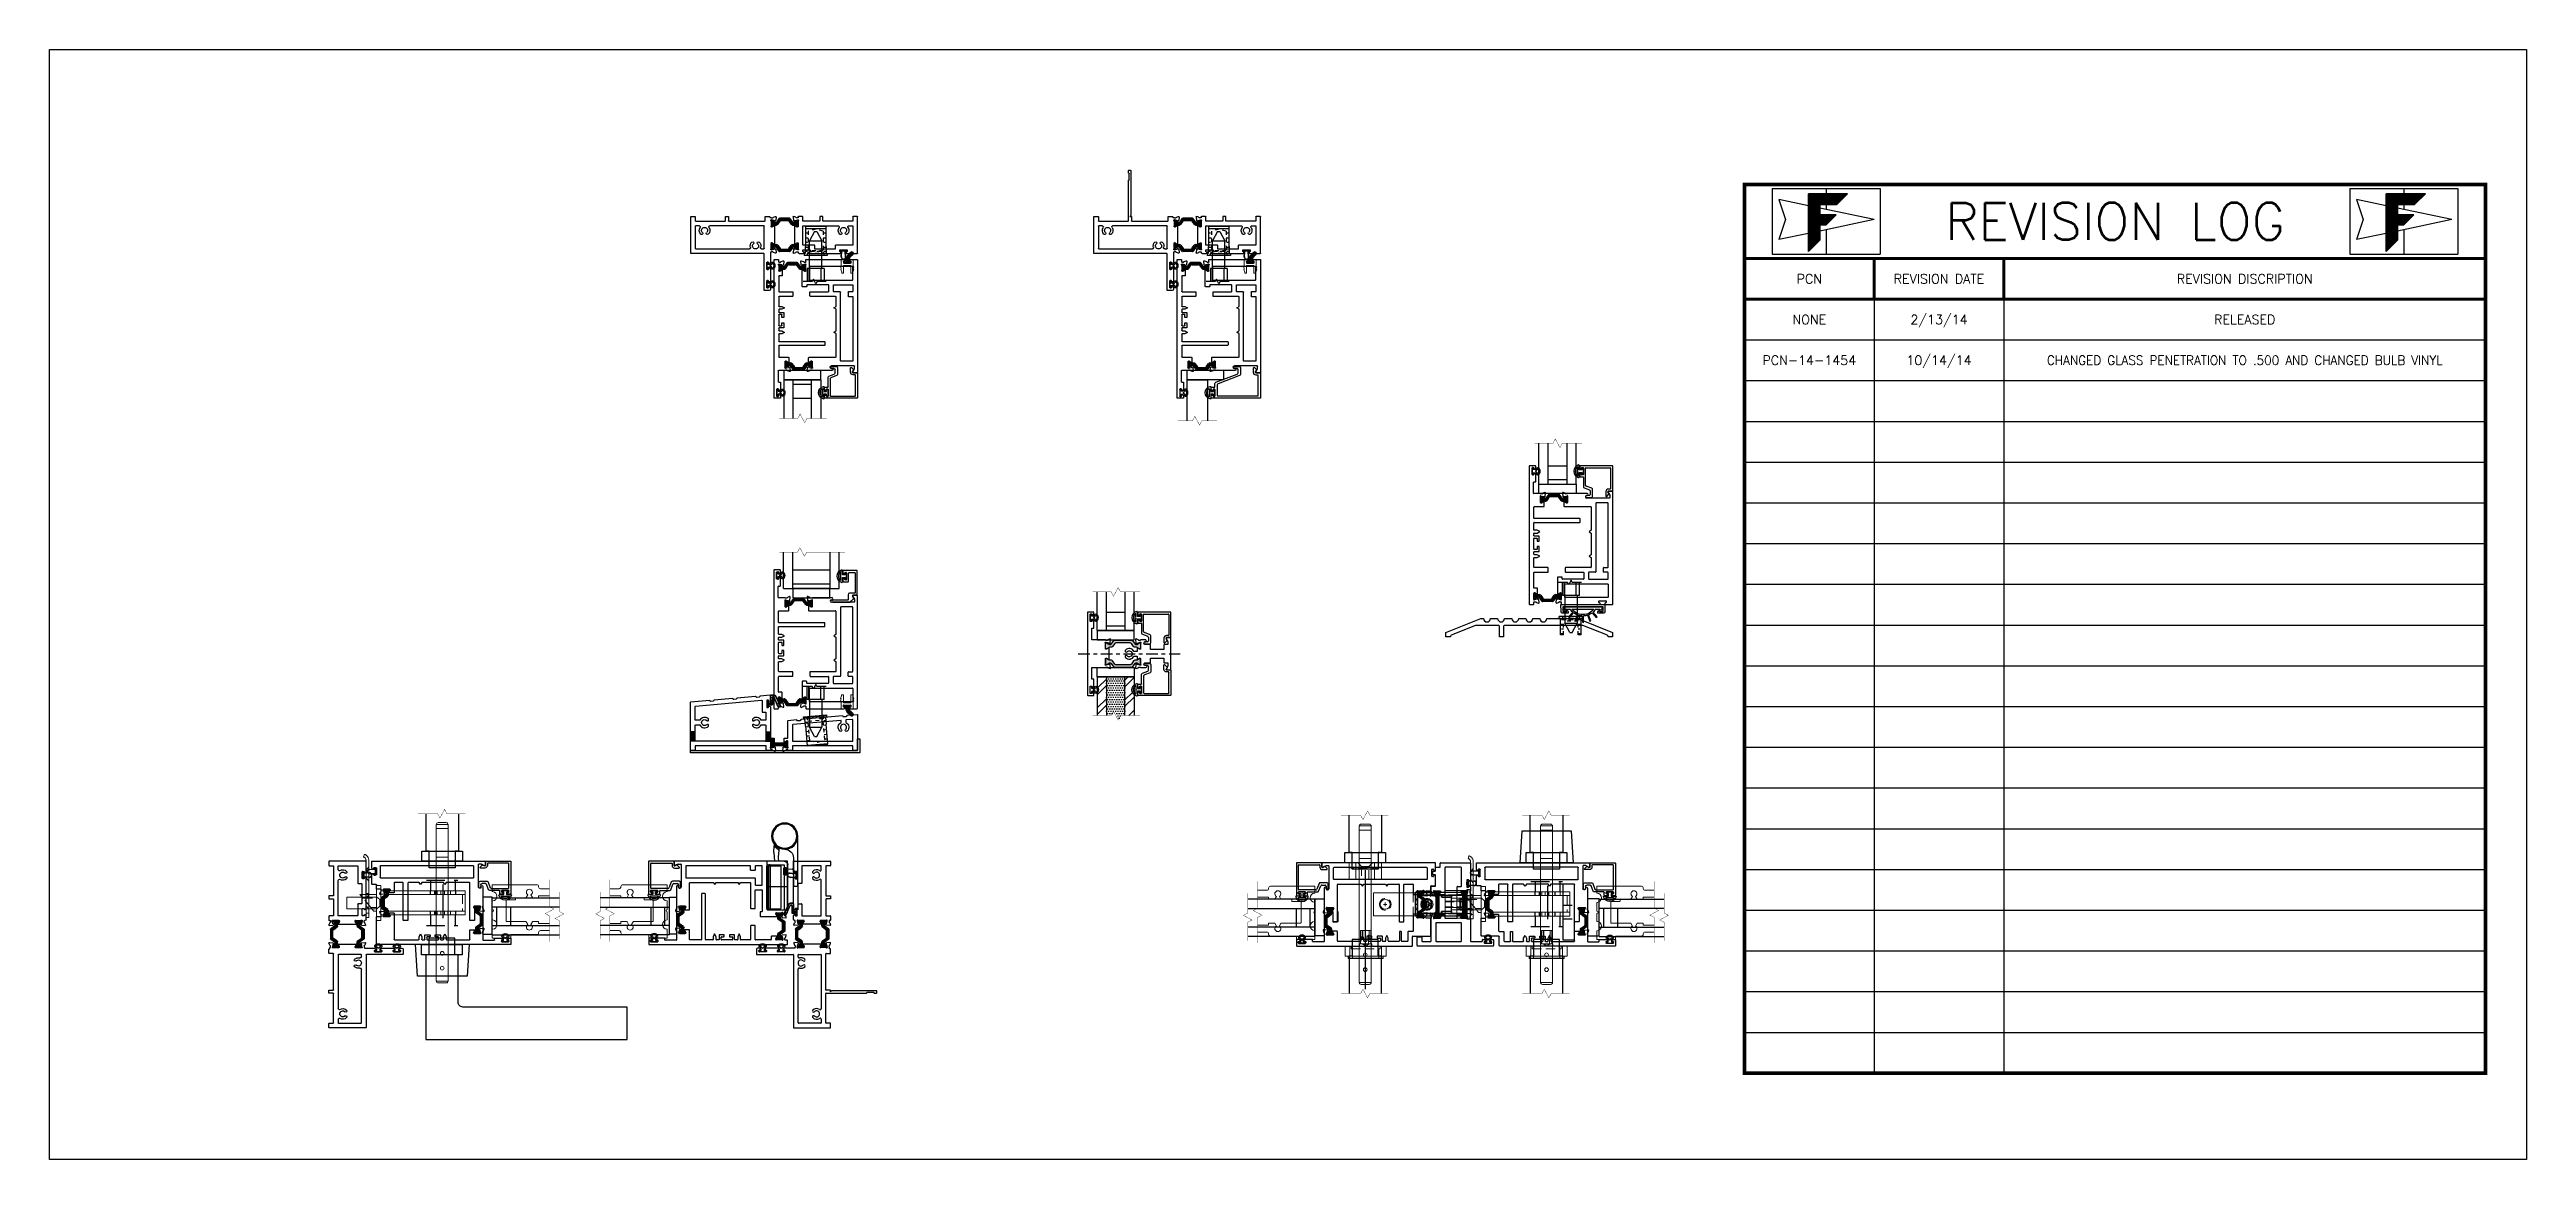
# Model space of a CAD drawing. Extents: x -82 to 113, y -82 to 93.
# Drawn here: x -12.4 to 54.4, y 13.6 to 43.6 of the extents above; entities that cross this region are included whole.
import ezdxf
from ezdxf.enums import TextEntityAlignment as Align

# ---------------------------------------------------------------- set-up
doc = ezdxf.new("R2010")
doc.units = 0
doc.header["$MEASUREMENT"] = 0
for name, pattern in [('C', [0]), ('CENTER', [2, 1.25, -0.25, 0.25, -0.25]), ('HIDDEN', [0.375, 0.25, -0.125]), ('HIDDEN2', [0.1875, 0.125, -0.0625]), ('SLD-Solid', [0]), ('TRAZO_Y_PUNTO', [1, 0.5, -0.25, 0, -0.25])]:
    doc.linetypes.add(name, pattern=pattern)
doc.layers.get('0').update_dxf_attribs({"linetype": 'CONTINUOUS'})
for name, color, linetype in [('1', 7, 'CONTINUOUS'), ('Ballons', 7, 'CONTINUOUS'), ('Cen', 1, 'CENTER'), ('CENTERLINES', 40, 'CENTER'), ('DIM', 7, 'CONTINUOUS'), ('FRAME', 1, 'CONTINUOUS'), ('GLASS', 7, 'CONTINUOUS'), ('HANDLE_SET', 7, 'CONTINUOUS'), ('I-Strut', 7, 'CONTINUOUS'), ('INERTIA', 7, 'CONTINUOUS'), ('MISC', 7, 'CONTINUOUS'), ('Part', 7, 'CONTINUOUS'), ('PROFILE NUMBER', 150, 'CONTINUOUS'), ('REVISION LOG', 7, 'CONTINUOUS'), ('SEAL', 7, 'CONTINUOUS'), ('TEXT', 7, 'CONTINUOUS'), ('THRESHOLD', 1, 'CONTINUOUS'), ('VENT', 5, 'CONTINUOUS')]:
    doc.layers.add(name, color=color, linetype=linetype)
doc.styles.get("Standard").update_dxf_attribs({"font": 'simplex.shx'})
pattern_1 = [(0, (-26.46618, -28.44178), (0, 0.25), []), (0, (-26.46618, -28.31678), (0, 0.25), [0.125, -0.0625])]
pattern_2 = [(45, (0, -50), (-0.265165, 0.265165), []), (45, (0.17678, -50), (-0.265165, 0.265165), [])]

msp = doc.modelspace()

# ---------------------------------------------------------------- texts
at = {"layer": 'REVISION LOG'}
for s, height, p in [('REVISION LOG', 1, (43.342, 38.942)), ('PCN', 0.25, (35.092, 37.392)), ('REVISION DATE', 0.25, (38.592, 37.392)), ('REVISION DISCRIPTION', 0.25, (46.842, 37.392)), ('NONE', 0.25, (35.092, 36.292)), ('2/13/14', 0.25, (38.592, 36.292)), ('RELEASED', 0.25, (46.842, 36.292)), ('PCN-14-1454', 0.25, (35.092, 35.192)), ('10/14/14', 0.25, (38.592, 35.192))]:
    msp.add_text(s, height=height, dxfattribs=at).set_placement(p, align=Align.MIDDLE_CENTER)
at = {"layer": 'REVISION LOG', "width": 0.95}
msp.add_text('CHANGED GLASS PENETRATION TO .500 AND CHANGED BULB VINYL', height=0.25, dxfattribs=at).set_placement((46.842, 35.192), align=Align.MIDDLE_CENTER)

# ---------------------------------------------------------------- blocks, each defined once
blk = doc.blocks.new('*X1')
at = {"color": 0}
for p, q in [((7.233, 10.235), (7.463, 10.465)), ((7.233, 10.245), (7.452, 10.465)), ((7.233, 10.256), (7.442, 10.465)), ((7.233, 10.266), (7.431, 10.465)), ((7.233, 10.277), (7.42, 10.465)), ((7.233, 10.288), (7.41, 10.465)), ((7.233, 10.298), (7.399, 10.465)), ((7.233, 10.309), (7.389, 10.465)), ((7.233, 10.319), (7.378, 10.465)), ((7.233, 10.33), (7.367, 10.465)), ((7.233, 10.341), (7.357, 10.465)), ((7.233, 10.351), (7.346, 10.465)), ((7.233, 10.362), (7.336, 10.465)), ((7.233, 10.372), (7.325, 10.465)), ((7.233, 10.383), (7.314, 10.465)), ((7.233, 10.394), (7.304, 10.465)), ((7.233, 10.404), (7.293, 10.465)), ((7.233, 10.415), (7.283, 10.465)), ((7.233, 10.426), (7.272, 10.465)), ((7.233, 10.436), (7.261, 10.465)), ((7.233, 10.447), (7.251, 10.465)), ((7.233, 10.457), (7.24, 10.465)), ((7.355, 10.337), (7.233, 10.459)), ((7.355, 10.326), (7.233, 10.448)), ((7.355, 10.316), (7.233, 10.438)), ((7.355, 10.305), (7.233, 10.427)), ((7.355, 10.348), (7.238, 10.465)), ((7.365, 10.348), (7.249, 10.465)), ((7.375, 10.348), (7.259, 10.465)), ((7.386, 10.348), (7.27, 10.465)), ((7.396, 10.348), (7.28, 10.465)), ((7.407, 10.348), (7.291, 10.465)), ((7.418, 10.348), (7.302, 10.465)), ((7.428, 10.348), (7.312, 10.465)), ((7.439, 10.348), (7.323, 10.465)), ((7.449, 10.348), (7.333, 10.465)), ((7.46, 10.348), (7.344, 10.465)), ((7.471, 10.348), (7.355, 10.465)), ((7.357, 10.348), (7.473, 10.465)), ((7.481, 10.348), (7.365, 10.465)), ((7.368, 10.348), (7.484, 10.465)), ((7.492, 10.348), (7.376, 10.465)), ((7.379, 10.348), (7.495, 10.465)), ((7.503, 10.348), (7.386, 10.465)), ((7.389, 10.348), (7.505, 10.465)), ((7.513, 10.348), (7.397, 10.465)), ((7.4, 10.348), (7.516, 10.465)), ((7.524, 10.348), (7.408, 10.465)), ((7.41, 10.348), (7.526, 10.465)), ((7.534, 10.348), (7.418, 10.465)), ((7.421, 10.348), (7.537, 10.465)), ((7.542, 10.351), (7.429, 10.465)), ((7.432, 10.348), (7.548, 10.465)), ((7.548, 10.356), (7.439, 10.465)), ((7.442, 10.348), (7.558, 10.465)), ((7.553, 10.362), (7.45, 10.465)), ((7.453, 10.348), (7.569, 10.465)), ((7.558, 10.367), (7.461, 10.465)), ((7.463, 10.348), (7.58, 10.465)), ((7.563, 10.372), (7.471, 10.465)), ((7.474, 10.348), (7.59, 10.465)), ((7.569, 10.378), (7.482, 10.465)), ((7.485, 10.348), (7.601, 10.465)), ((7.574, 10.383), (7.492, 10.465)), ((7.495, 10.348), (7.611, 10.465)), ((7.579, 10.388), (7.503, 10.465)), ((7.506, 10.348), (7.622, 10.465)), ((7.585, 10.394), (7.514, 10.465)), ((7.516, 10.348), (7.633, 10.465)), ((7.59, 10.399), (7.524, 10.465)), ((7.527, 10.348), (7.643, 10.465)), ((7.595, 10.404), (7.535, 10.465)), ((7.538, 10.348), (7.654, 10.465)), ((7.601, 10.409), (7.546, 10.465)), ((7.606, 10.415), (7.556, 10.465)), ((7.611, 10.42), (7.567, 10.465)), ((7.616, 10.425), (7.577, 10.465)), ((7.622, 10.431), (7.588, 10.465)), ((7.627, 10.436), (7.599, 10.465)), ((7.632, 10.441), (7.609, 10.465)), ((7.638, 10.447), (7.62, 10.465)), ((7.643, 10.452), (7.63, 10.465)), ((7.648, 10.457), (7.641, 10.465)), ((7.654, 10.462), (7.652, 10.465)), ((7.355, 10.295), (7.233, 10.416)), ((7.355, 10.284), (7.233, 10.406)), ((7.355, 10.273), (7.233, 10.395)), ((7.355, 10.263), (7.233, 10.385)), ((7.355, 10.252), (7.233, 10.374)), ((7.355, 10.241), (7.233, 10.363)), ((7.44, 10.145), (7.233, 10.353)), ((7.233, 10.224), (7.355, 10.346)), ((7.435, 10.14), (7.233, 10.342)), ((7.233, 10.213), (7.355, 10.335)), ((7.43, 10.135), (7.233, 10.332)), ((7.233, 10.203), (7.355, 10.325)), ((7.424, 10.129), (7.233, 10.321)), ((7.233, 10.192), (7.355, 10.314)), ((7.416, 10.127), (7.233, 10.31)), ((7.233, 10.182), (7.355, 10.304)), ((7.405, 10.127), (7.233, 10.3)), ((7.233, 10.171), (7.355, 10.293)), ((7.395, 10.127), (7.233, 10.289)), ((7.233, 10.16), (7.355, 10.282)), ((7.384, 10.127), (7.233, 10.279)), ((7.233, 10.15), (7.355, 10.272)), ((7.373, 10.127), (7.233, 10.268)), ((7.233, 10.139), (7.355, 10.261)), ((7.363, 10.127), (7.233, 10.257)), ((7.233, 10.129), (7.355, 10.25)), ((7.355, 10.125), (7.233, 10.247)), ((7.233, 10.118), (7.355, 10.24)), ((7.233, 10.012), (7.457, 10.236)), ((7.233, 10.022), (7.446, 10.236)), ((7.233, 10.033), (7.436, 10.236)), ((7.233, 10.044), (7.425, 10.236)), ((7.233, 10.054), (7.415, 10.236)), ((7.233, 10.065), (7.404, 10.236)), ((7.233, 10.076), (7.393, 10.236)), ((7.233, 10.086), (7.383, 10.236)), ((7.233, 10.097), (7.372, 10.236)), ((7.233, 10.107), (7.362, 10.236)), ((7.355, 10.114), (7.233, 10.236)), ((7.355, 10.104), (7.233, 10.226)), ((7.355, 10.093), (7.233, 10.215)), ((7.355, 10.082), (7.233, 10.204)), ((7.355, 10.072), (7.233, 10.194)), ((7.355, 10.061), (7.233, 10.183)), ((7.355, 10.051), (7.233, 10.172)), ((7.355, 10.04), (7.233, 10.162)), ((7.359, 10.127), (7.468, 10.236)), ((7.446, 10.151), (7.36, 10.236)), ((7.37, 10.127), (7.478, 10.236)), ((7.451, 10.156), (7.371, 10.236)), ((7.38, 10.127), (7.489, 10.236)), ((7.456, 10.161), (7.382, 10.236)), ((7.391, 10.127), (7.5, 10.236)), ((7.462, 10.167), (7.392, 10.236)), ((7.402, 10.127), (7.51, 10.236)), ((7.467, 10.172), (7.403, 10.236)), ((7.412, 10.127), (7.521, 10.236)), ((7.472, 10.177), (7.413, 10.236)), ((7.477, 10.182), (7.424, 10.236)), ((7.483, 10.188), (7.435, 10.236)), ((7.488, 10.193), (7.445, 10.236)), ((7.493, 10.198), (7.456, 10.236)), ((7.499, 10.204), (7.466, 10.236)), ((7.504, 10.209), (7.477, 10.236)), ((7.509, 10.214), (7.488, 10.236)), ((7.515, 10.22), (7.498, 10.236)), ((7.52, 10.225), (7.509, 10.236)), ((7.525, 10.23), (7.519, 10.236)), ((7.531, 10.236), (7.53, 10.236)), ((7.355, 10.029), (7.233, 10.151)), ((7.355, 10.019), (7.233, 10.141)), ((7.355, 10.008), (7.233, 10.13)), ((7.233, 10.001), (7.355, 10.123)), ((7.355, 9.998), (7.233, 10.119)), ((7.233, 9.991), (7.355, 10.113)), ((7.355, 9.987), (7.233, 10.109)), ((7.233, 9.98), (7.355, 10.102)), ((7.355, 9.976), (7.233, 10.098)), ((7.233, 9.969), (7.355, 10.091)), ((7.355, 9.966), (7.233, 10.088)), ((7.233, 9.959), (7.355, 10.081)), ((7.35, 9.96), (7.233, 10.077)), ((7.233, 9.948), (7.355, 10.07)), ((7.345, 9.955), (7.233, 10.066)), ((7.233, 9.938), (7.355, 10.06)), ((7.339, 9.949), (7.233, 10.056)), ((7.233, 9.927), (7.355, 10.049)), ((7.334, 9.944), (7.233, 10.045)), ((7.233, 9.916), (7.355, 10.038)), ((7.329, 9.939), (7.233, 10.035)), ((7.233, 9.906), (7.355, 10.028)), ((7.324, 9.933), (7.233, 10.024)), ((7.233, 9.895), (7.355, 10.017)), ((7.318, 9.928), (7.233, 10.013)), ((7.233, 9.885), (7.355, 10.007)), ((7.313, 9.923), (7.233, 10.003)), ((7.233, 9.874), (7.355, 9.996)), ((7.308, 9.917), (7.233, 9.992)), ((7.233, 9.863), (7.355, 9.985)), ((7.302, 9.912), (7.233, 9.982)), ((7.233, 9.853), (7.355, 9.975)), ((7.297, 9.907), (7.233, 9.971)), ((7.292, 9.902), (7.233, 9.96)), ((7.286, 9.896), (7.233, 9.95)), ((7.281, 9.891), (7.233, 9.939)), ((7.276, 9.886), (7.233, 9.929)), ((7.271, 9.88), (7.233, 9.918)), ((7.265, 9.875), (7.233, 9.907)), ((7.26, 9.87), (7.233, 9.897)), ((7.255, 9.864), (7.233, 9.886)), ((7.249, 9.859), (7.233, 9.876)), ((7.244, 9.854), (7.233, 9.865)), ((7.239, 9.849), (7.233, 9.854)), ((7.233, 9.843), (7.233, 9.844))]:
    blk.add_line(p, q, dxfattribs=at)
blk = doc.blocks.new('3914')
at = {"layer": 'MISC'}
h = blk.add_hatch(color=256, dxfattribs=at)
h.dxf.hatch_style = 1
h.paths.add_polyline_path([(0.417, 0.361, 0.244698), (0.408, 0.366), (-0.078, 0.366, 0.244698), (-0.088, 0.361), (-0.158, 0.261, -0.244698), (-0.184, 0.248), (-0.197, 0.248, -0.131652), (-0.203, 0.25), (-0.28, 0.294, 0.131652), (-0.284, 0.295), (-0.292, 0.295, 0.415052), (-0.308, 0.279), (-0.308, 0.146, 0.413376), (-0.292, 0.13), (-0.284, 0.13, 0.131652), (-0.28, 0.131), (-0.211, 0.171, -0.131652), (-0.187, 0.177), (-0.151, 0.177, 0.244698), (-0.119, 0.194), (-0.06, 0.278, -0.244698), (-0.027, 0.295), (0.356, 0.295, -0.244698), (0.389, 0.278), (0.448, 0.194, 0.244698), (0.48, 0.177), (0.517, 0.177, -0.131652), (0.54, 0.171), (0.57, 0.153), (0.609, 0.131, 0.131652), (0.613, 0.13), (0.621, 0.13, 0.435515), (0.637, 0.147), (0.637, 0.281, 0.393228), (0.621, 0.295), (0.613, 0.295, 0.131652), (0.609, 0.294), (0.57, 0.272), (0.532, 0.25, -0.131652), (0.526, 0.248), (0.513, 0.248, -0.244698), (0.487, 0.261)])
h = blk.add_hatch(color=256, dxfattribs=at)
h.dxf.hatch_style = 1
h.paths.add_polyline_path([(0.487, -0.261, -0.244698), (0.513, -0.248), (0.526, -0.248, -0.131652), (0.532, -0.249), (0.57, -0.271), (0.609, -0.294, 0.131652), (0.613, -0.295), (0.621, -0.295, 0.435515), (0.637, -0.278), (0.637, -0.144, 0.393228), (0.621, -0.13), (0.613, -0.13, 0.131652), (0.609, -0.131), (0.57, -0.153), (0.54, -0.171, -0.131652), (0.517, -0.177), (0.48, -0.177, 0.244698), (0.448, -0.194), (0.389, -0.278, -0.244698), (0.356, -0.295), (-0.027, -0.295, -0.244698), (-0.06, -0.278), (-0.119, -0.194, 0.244698), (-0.151, -0.177), (-0.187, -0.177, -0.131652), (-0.211, -0.171), (-0.28, -0.131, 0.131652), (-0.284, -0.13), (-0.292, -0.13, 0.415052), (-0.308, -0.146), (-0.308, -0.279, 0.413376), (-0.292, -0.295), (-0.284, -0.295, 0.131652), (-0.28, -0.294), (-0.203, -0.249, -0.131652), (-0.197, -0.248), (-0.184, -0.248, -0.244698), (-0.158, -0.261), (-0.088, -0.361, 0.244698), (-0.078, -0.366), (0.408, -0.366, 0.244698), (0.417, -0.361)])
at = {"color": 1}
blk.add_lwpolyline([(-0.129, 0.062, -0.52065), (0.103, 0.099, -0.498955), (0.095, 0.051, -0.334263), (0.058, 0.056, 2.470836), (0.058, -0.056, -0.334263), (0.095, -0.051, -0.498955), (0.103, -0.099, -0.52065), (-0.129, -0.063), (-0.211, -0.063), (-0.211, -0.152, -0.585524), (-0.223, -0.158), (-0.282, -0.122, 0.137872), (-0.288, -0.121), (-0.296, -0.121, 0.414214), (-0.308, -0.132), (-0.308, -0.282, -0.213422), (-0.312, -0.29, 0.6885), (-0.304, -0.311), (-0.298, -0.311, 0.065543), (-0.295, -0.31), (-0.22, -0.29, 0.267949), (-0.212, -0.282), (-0.211, -0.278, -0.57735), (-0.198, -0.274), (-0.184, -0.288, -0.176327), (-0.18, -0.295), (-0.172, -0.387, -0.548619), (-0.188, -0.399), (-0.243, -0.379, -0.263725), (-0.25, -0.37, 0.359508), (-0.261, -0.361), (-0.296, -0.361, 0.414214), (-0.308, -0.373), (-0.445, -0.373, -1), (-0.445, -0.318), (-0.424, -0.318, 0.859155), (-0.424, -0.248), (-0.565, -0.248, -0.414214), (-0.575, -0.238), (-0.575, -0.125, 0.414214), (-0.585, -0.115), (-0.929, -0.115, 0.414214), (-0.939, -0.125), (-0.939, -0.238, -0.414214), (-0.949, -0.248), (-1.035, -0.248, 0.414214), (-1.045, -0.258), (-1.045, -0.327, 0.131652), (-1.044, -0.332), (-0.996, -0.415, -0.57735), (-1.009, -0.437), (-1.115, -0.437, -0.414214), (-1.125, -0.428), (-1.125, 0.428, -0.414214), (-1.115, 0.438), (-1.009, 0.438, -0.57735), (-0.996, 0.415), (-1.044, 0.332, 0.131652), (-1.045, 0.327), (-1.045, 0.257, 0.414214), (-1.035, 0.247), (-0.949, 0.247, -0.414214), (-0.939, 0.237), (-0.939, 0.125, 0.414214), (-0.929, 0.115), (-0.585, 0.115, 0.414214), (-0.575, 0.125), (-0.575, 0.237, -0.414214), (-0.565, 0.247), (-0.424, 0.247, 0.859155), (-0.424, 0.319), (-0.438, 0.319, -0.991888), (-0.445, 0.372), (-0.308, 0.372, 0.414214), (-0.296, 0.361), (-0.261, 0.361, 0.359508), (-0.25, 0.37, -0.263725), (-0.243, 0.379), (-0.188, 0.399, -0.548619), (-0.172, 0.387), (-0.18, 0.295, -0.176327), (-0.184, 0.288), (-0.198, 0.274, -0.57735), (-0.211, 0.278), (-0.212, 0.282, 0.267949), (-0.22, 0.29), (-0.295, 0.31, 0.065543), (-0.298, 0.311), (-0.304, 0.311, 0.6885), (-0.312, 0.29, -0.213422), (-0.308, 0.282), (-0.308, 0.132, 0.414214), (-0.296, 0.121), (-0.288, 0.121, 0.137872), (-0.282, 0.122), (-0.223, 0.158, -0.585524), (-0.211, 0.152), (-0.211, 0.062)], format="xyb", close=True, dxfattribs=at)
at = {"layer": '1'}
for points in [[(0.389, 0.278), (0.448, 0.194, 0.244698), (0.48, 0.177), (0.517, 0.177, -0.131652), (0.54, 0.171), (0.57, 0.153), (0.609, 0.131, 0.131652), (0.613, 0.13), (0.621, 0.13, 0.414214), (0.637, 0.146), (0.637, 0.165), (0.637, 0.26), (0.637, 0.279, 0.414214), (0.621, 0.295), (0.613, 0.295, 0.131652), (0.609, 0.294), (0.57, 0.272), (0.532, 0.25, -0.131652), (0.526, 0.248), (0.513, 0.248, -0.244698), (0.487, 0.261), (0.417, 0.361, 0.244698), (0.408, 0.366), (-0.078, 0.366, 0.244698), (-0.088, 0.361), (-0.158, 0.261, -0.244698), (-0.184, 0.248), (-0.197, 0.248, -0.131652), (-0.203, 0.25), (-0.28, 0.294, 0.131652), (-0.284, 0.295), (-0.292, 0.295, 0.414214), (-0.308, 0.279), (-0.308, 0.26), (-0.308, 0.165), (-0.308, 0.146, 0.414214), (-0.292, 0.13), (-0.284, 0.13, 0.131652), (-0.28, 0.131), (-0.211, 0.171, -0.131652), (-0.187, 0.177), (-0.151, 0.177, 0.244698), (-0.119, 0.194), (-0.06, 0.278, -0.244698), (-0.027, 0.295), (0.356, 0.295, -0.244698)], [(0.389, -0.278), (0.448, -0.194, -0.244698), (0.48, -0.177), (0.517, -0.177, 0.131652), (0.54, -0.171), (0.57, -0.153), (0.609, -0.131, -0.131652), (0.613, -0.13), (0.621, -0.13, -0.414214), (0.637, -0.146), (0.637, -0.165), (0.637, -0.26), (0.637, -0.279, -0.414214), (0.621, -0.295), (0.613, -0.295, -0.131652), (0.609, -0.294), (0.57, -0.271), (0.532, -0.249, 0.131652), (0.526, -0.248), (0.513, -0.248, 0.244698), (0.487, -0.261), (0.417, -0.361, -0.244698), (0.408, -0.366), (-0.078, -0.366, -0.244698), (-0.088, -0.361), (-0.158, -0.261, 0.244698), (-0.184, -0.248), (-0.197, -0.248, 0.131652), (-0.203, -0.249), (-0.28, -0.294, -0.131652), (-0.284, -0.295), (-0.292, -0.295, -0.414214), (-0.308, -0.279), (-0.308, -0.26), (-0.308, -0.165), (-0.308, -0.146, -0.414214), (-0.292, -0.13), (-0.284, -0.13, -0.131652), (-0.28, -0.131), (-0.211, -0.171, 0.131652), (-0.187, -0.177), (-0.151, -0.177, -0.244698), (-0.119, -0.194), (-0.06, -0.278, 0.244698), (-0.027, -0.295), (0.356, -0.295, 0.244698)]]:
    blk.add_lwpolyline(points, format="xyb", close=True, dxfattribs=at)
at = {"layer": 'INERTIA', "color": 1}
blk.add_lwpolyline([(0.54, 0.152, -0.585524), (0.552, 0.159), (0.611, 0.123, 0.137872), (0.617, 0.121), (0.625, 0.121, 0.414214), (0.637, 0.133), (0.637, 0.136), (0.637, 0.282, -0.213422), (0.641, 0.291, 0.6885), (0.633, 0.311), (0.627, 0.311, 0.065543), (0.624, 0.311), (0.549, 0.291, 0.267949), (0.541, 0.282), (0.54, 0.278, -0.57735), (0.527, 0.275), (0.513, 0.289, -0.176327), (0.509, 0.296), (0.501, 0.388, -0.548619), (0.517, 0.399), (0.572, 0.38, -0.263725), (0.579, 0.371, 0.359508), (0.59, 0.361), (0.625, 0.361, 0.414214), (0.637, 0.373), (1, 0.373, 0.414214), (1.01, 0.383), (1.01, 0.678, 0.414214), (1, 0.688), (0.962, 0.688, -0.414214), (0.952, 0.698), (0.952, 0.887, -1.029004), (1.002, 0.886, 0.43106), (1.012, 0.875), (1.042, 0.875, 0.414091), (1.052, 0.885), (1.052, 1.065, 0.414336), (1.042, 1.075), (1.012, 1.075, 0.439579), (1.002, 1.064, -1.043857), (0.952, 1.062), (0.952, 1.115, -0.414214), (0.962, 1.125), (1.115, 1.125, -0.414214), (1.125, 1.115), (1.125, -1.115, -0.414213), (1.115, -1.125), (0.962, -1.125, -0.414214), (0.952, -1.115), (0.952, -1.062, -1.043857), (1.002, -1.064, 0.439579), (1.012, -1.075), (1.042, -1.075, 0.414336), (1.052, -1.065), (1.052, -0.885, 0.414091), (1.042, -0.875), (1.012, -0.875, 0.43106), (1.002, -0.886, -1.029004), (0.952, -0.887), (0.952, -0.698, -0.414214), (0.962, -0.688), (1, -0.688, 0.414214), (1.01, -0.678), (1.01, -0.383, 0.414214), (1, -0.373), (0.637, -0.373, 0.414214), (0.625, -0.361), (0.59, -0.361, 0.359508), (0.579, -0.371, -0.263725), (0.572, -0.379), (0.517, -0.399, -0.548619), (0.501, -0.387), (0.509, -0.296, -0.176327), (0.513, -0.289), (0.527, -0.275, -0.57735), (0.54, -0.278), (0.541, -0.282, 0.267949), (0.549, -0.291), (0.624, -0.311, 0.065543), (0.627, -0.311), (0.633, -0.311, 0.6885), (0.641, -0.291, -0.213422), (0.637, -0.282), (0.637, -0.136), (0.637, -0.133, 0.414214), (0.625, -0.121), (0.617, -0.121, 0.137872), (0.611, -0.123), (0.552, -0.159, -0.585524), (0.54, -0.152)], format="xyb", close=True, dxfattribs=at)
blk = doc.blocks.new('3554 SILL PAN')
blk.add_lwpolyline([(2.281, 0), (-2.281, 0), (-2.281, 0.062), (2.219, 0.062), (2.219, 0.374), (2.281, 0.374)], close=True)
blk = doc.blocks.new('QEZ 376')
for p, q in [((526.232, 44.981), (526.167, 44.981)), ((526.167, 44.956), (526.332, 44.956)), ((526.232, 44.986), (526.178, 44.986)), ((526.178, 44.981), (526.178, 44.986)), ((526.183, 45.243), (526.432, 45.137)), ((526.185, 45.248), (526.434, 45.141)), ((526.473, 45.167), (526.21, 45.302)), ((526.476, 45.172), (526.213, 45.307)), ((526.222, 45.079), (526.222, 45.04)), ((526.224, 45.033), (526.236, 45.011)), ((526.227, 45.079), (526.227, 45.04)), ((526.228, 45.035), (526.24, 45.014)), ((526.425, 45.094), (526.237, 45.094)), ((526.425, 45.089), (526.237, 45.089)), ((526.237, 45.009), (526.237, 44.991)), ((526.242, 45.044), (526.242, 44.991)), ((526.257, 44.991), (526.257, 45.044)), ((526.258, 45.014), (526.273, 45.041)), ((526.262, 45.011), (526.278, 45.038)), ((526.262, 44.991), (526.262, 45.009)), ((526.32, 44.986), (526.267, 44.986)), ((526.332, 44.981), (526.267, 44.981)), ((526.337, 45.072), (526.27, 45.072)), ((526.337, 45.057), (526.27, 45.057)), ((526.282, 45.046), (526.46, 45.046)), ((526.282, 45.041), (526.46, 45.041)), ((526.32, 44.981), (526.32, 44.986)), ((526.445, 45.118), (526.445, 45.114)), ((526.45, 45.118), (526.45, 45.114)), ((526.49, 45.076), (526.49, 45.141)), ((526.495, 45.076), (526.495, 45.141))]:
    blk.add_line(p, q)
for centre, radius, start, end in [((526.167, 44.968), 0.0125, 90, 270), ((526.197, 45.276), 0.035, 62.82821, 246.82821), ((526.197, 45.276), 0.03, 62.82821, 246.82821), ((526.237, 45.079), 0.015, 90, 180), ((526.237, 45.04), 0.015, 180, 210), ((526.237, 45.079), 0.01, 90, 180), ((526.237, 45.04), 0.01, 180, 210), ((526.232, 44.991), 0.005, 270, 0), ((526.232, 44.991), 0.01, 270, 0), ((526.232, 45.009), 0.005, 0, 30), ((526.232, 45.009), 0.01, 0, 30), ((526.27, 45.044), 0.0285, 90, 180), ((526.27, 45.044), 0.0135, 90, 180), ((526.267, 45.009), 0.01, 150, 180), ((526.267, 44.991), 0.01, 180, 270), ((526.267, 45.009), 0.005, 150, 180), ((526.267, 44.991), 0.005, 180, 270), ((526.282, 45.036), 0.01, 90, 150), ((526.282, 45.036), 0.005, 90, 150), ((526.332, 44.968), 0.0125, 270, 90), ((526.337, 45.065), 0.0075, 270, 90), ((526.425, 45.114), 0.025, 270, 0), ((526.425, 45.114), 0.02, 270, 0), ((526.425, 45.118), 0.02, 0, 66.82821), ((526.425, 45.118), 0.025, 0, 66.82821), ((526.46, 45.076), 0.035, 270, 0), ((526.46, 45.076), 0.03, 270, 0), ((526.46, 45.141), 0.03, 0, 62.82821), ((526.46, 45.141), 0.035, 0, 62.82821)]:
    blk.add_arc(centre, radius, start, end)
blk = doc.blocks.new('FGSFG FG')
at = {"layer": 'HANDLE_SET', "color": 7}
for p, q in [((-67.662, 44.749), (-67.662, 43.999)), ((-67.332, 44.749), (-67.332, 43.999)), ((-67.528, 43.749), (-67.662, 43.999)), ((-67.332, 43.999), (-67.662, 43.999)), ((-67.466, 43.749), (-67.528, 43.749)), ((-67.466, 43.749), (-67.332, 43.999))]:
    blk.add_line(p, q, dxfattribs=at)
at = {"layer": 'INERTIA', "color": 7}
for p, q in [((-67.781, 45.097), (-67.532, 45.097)), ((-67.725, 44.749), (-67.725, 45.097)), ((-67.635, 44.749), (-67.635, 45.097)), ((-67.532, 45.097), (-67.5, 45.156)), ((-67.5, 45.156), (-67.438, 45.038)), ((-67.438, 45.038), (-67.407, 45.097)), ((-67.407, 45.097), (-67.159, 45.097)), ((-67.315, 44.749), (-67.315, 45.097)), ((-67.27, 44.749), (-67.27, 45.097)), ((-67.725, 44.749), (-67.27, 44.749))]:
    blk.add_line(p, q, dxfattribs=at)
blk = doc.blocks.new('FADFADFFA DF')
h = blk.add_hatch()
h.set_pattern_fill('BRASS', color=256)
h.paths.add_polyline_path([(-67.26, 44.31), (-67.735, 44.31), (-67.718, 44.255), (-67.276, 44.255)])
h.paths.add_polyline_path([(-67.735, 44.31), (-67.81, 44.31), (-67.81, 44.255), (-67.78, 44.255), (-67.718, 44.255)])
h.paths.add_polyline_path([(-67.185, 44.31), (-67.26, 44.31), (-67.276, 44.255), (-67.215, 44.255), (-67.185, 44.255)])
h = blk.add_hatch()
h.set_pattern_fill('BRASS', color=256)
h.paths.add_polyline_path([(-67.215, 44.255), (-67.276, 44.255), (-67.297, 44.185), (-67.297, 43.65), (-67.497, 43.595), (-67.697, 43.65), (-67.697, 44.185), (-67.718, 44.255), (-67.78, 44.255), (-67.78, 44.065), (-67.772, 44.065), (-67.772, 43.52), (-67.222, 43.52), (-67.222, 44.065), (-67.215, 44.065)])
h = blk.add_hatch()
h.set_pattern_fill('BRASS', color=256)
h.paths.add_polyline_path([(-67.276, 44.255), (-67.718, 44.255), (-67.697, 44.185), (-67.297, 44.185)])
h.paths.add_polyline_path([(-67.26, 44.31), (-67.735, 44.31), (-67.718, 44.255), (-67.276, 44.255)])
h = blk.add_hatch()
h.set_pattern_fill('BRASS', color=256)
h.paths.add_polyline_path([(-67.276, 44.255), (-67.718, 44.255), (-67.697, 44.185), (-67.297, 44.185)], flags=17)
at = {"layer": 'INERTIA', "color": 7}
for p, q in [((-67.81, 44.31), (-67.185, 44.31)), ((-67.81, 44.255), (-67.81, 44.31)), ((-67.78, 44.255), (-67.81, 44.255)), ((-67.78, 44.065), (-67.78, 44.255)), ((-67.215, 44.065), (-67.215, 44.255)), ((-67.215, 44.255), (-67.185, 44.255)), ((-67.185, 44.255), (-67.185, 44.31)), ((-67.772, 44.065), (-67.78, 44.065)), ((-67.772, 43.52), (-67.772, 44.065)), ((-67.772, 43.52), (-67.222, 43.52)), ((-67.222, 43.52), (-67.222, 44.065)), ((-67.222, 44.065), (-67.215, 44.065))]:
    blk.add_line(p, q, dxfattribs=at)
at = {"layer": 'INERTIA', "color": 7, "linetype": 'HIDDEN2', "ltscale": 0.5}
for p, q in [((-67.78, 44.255), (-67.215, 44.255)), ((-67.735, 44.31), (-67.697, 44.185)), ((-67.697, 44.185), (-67.297, 44.185)), ((-67.697, 43.65), (-67.697, 44.185)), ((-67.26, 44.31), (-67.297, 44.185)), ((-67.297, 43.65), (-67.297, 44.185)), ((-67.697, 43.65), (-67.497, 43.595)), ((-67.497, 43.595), (-67.297, 43.65))]:
    blk.add_line(p, q, dxfattribs=at)
blk = doc.blocks.new('Q250T190')
for p, q in [((-0.095, 0.001), (-0.095, 0.026)), ((-0.089, 0.023), (-0.089, 0.004)), ((-0.088, 0.033), (-0.06, 0.033)), ((-0.06, 0.027), (-0.085, 0.027)), ((-0.085, 0), (0.085, 0)), ((-0.063, 0.181), (-0.053, 0.041)), ((-0.06, 0.027), (0.085, 0.027)), ((-0.057, 0.181), (-0.047, 0.04)), ((-0.035, -0.006), (-0.041, 0)), ((-0.035, -0.006), (-0.035, 0)), ((0.057, 0.172), (0.047, 0.04)), ((0.063, 0.181), (0.053, 0.041)), ((0.057, 0.18), (0.057, 0.172)), ((0.06, 0.033), (0.088, 0.033)), ((0.089, 0.004), (0.089, 0.023)), ((0.095, 0.026), (0.095, 0.001)), ((-0.088, -0.006), (-0.041, -0.006)), ((-0.035, -0.012), (-0.041, -0.006)), ((-0.035, -0.006), (0.088, -0.006)), ((0.035, -0.012), (-0.035, -0.012)), ((0.035, -0.012), (0.035, -0.006))]:
    blk.add_line(p, q)
for centre, radius, start, end in [((-0.088, 0.026), 0.007, 90, 180.00001), ((-0.088, 0.001), 0.007, 180, 270), ((-0.085, 0.023), 0.0035, 90, 179.99999), ((-0.085, 0.004), 0.0035, 180, 270), ((0, 0.181), 0.063, 0, 180), ((-0.06, 0.04), 0.007, 270, 4.25885), ((0, 0.18), 0.057, 359.37793, 179.37791), ((0.06, 0.04), 0.013, 180, 270), ((0.06, 0.04), 0.007, 175.74115, 270), ((0.085, 0.004), 0.0035, 270, 0), ((0.088, 0.001), 0.007, 270, 0)]:
    blk.add_arc(centre, radius, start, end)
at = {"extrusion": (0, 0, -1)}
for centre, radius, start, end in [((0.06, 0.04), 0.013, 180, 270.00006), ((-0.085, 0.023), 0.0035, 90, 180.00001), ((-0.088, 0.026), 0.007, 90, 179.99999)]:
    blk.add_arc(centre, radius, start, end, dxfattribs=at)
blk = doc.blocks.new('25199')
at = {"layer": 'PROFILE NUMBER', "color": 5}
for p, q in [((-0.015, 0.111), (-0.008, 0.09)), ((-0.008, 0.09), (0.008, 0.09)), ((0.008, 0.09), (0.015, 0.111))]:
    blk.add_line(p, q, dxfattribs=at)
blk.add_lwpolyline([(-0.043, 0.096), (-0.043, 0.034), (-0.09, 0.034), (-0.09, 0), (0.09, 0), (0.09, 0.034), (0.043, 0.034), (0.043, 0.096)], dxfattribs=at)
for centre, start, end in [((-0.043, 0.101), 19.82892, 69.20119), ((0.043, 0.101), 110.76966, 160.19447)]:
    blk.add_arc(centre, 0.03, start, end, dxfattribs=at)
blk.add_ellipse((0, 0.155), major_axis=(-0.0958, 0), ratio=0.680816, start_param=2.033109, end_param=7.391692, dxfattribs=at)
blk.add_open_spline([(0.033, 0.129), (0.046, 0.134), (0.055, 0.141), (0.064, 0.156), (0.064, 0.161), (0.049, 0.179), (0.03, 0.189), (-0.014, 0.193), (-0.037, 0.186), (-0.062, 0.168), (-0.063, 0.16), (-0.06, 0.147), (-0.05, 0.135), (-0.033, 0.129)], degree=3, knots=[2.056982, 2.056982, 2.056982, 2.056982, 2.724403, 2.724403, 3.660137, 3.660137, 4.595871, 4.595871, 5.531605, 5.531605, 6.467339, 6.467339, 7.36772, 7.36772, 7.36772, 7.36772], dxfattribs=at)
blk = doc.blocks.new('25196')
h = blk.add_hatch(color=256)
h.dxf.hatch_style = 1
h.paths.add_polyline_path([(-0.084, 0, 0.414214), (-0.093, -0.01), (-0.093, -0.018, 0.414214), (-0.084, -0.028), (-0.04, -0.028), (-0.04, -0.058), (-0.04, -0.066, -0.10127), (-0.046, -0.097, -0.137313), (-0.152, -0.229, 1.008481), (-0.1, -0.29, 0.135242), (0.028, -0.126, 0.099129), (0.04, -0.068), (0.04, -0.058), (0.04, -0.028), (0.083, -0.028, 0.414214), (0.093, -0.018), (0.093, -0.01, 0.414214), (0.083, 0)])
h.paths.add_polyline_path([(0.017, -0.08, -0.476976), (0.032, -0.098, -0.046479), (0.024, -0.124, -0.135368), (-0.104, -0.287, -1.008549), (-0.149, -0.233, 0.145575), (-0.038, -0.09, -0.309671), (-0.024, -0.08), (-0.018, -0.08)], flags=16)
h = blk.add_hatch()
h.set_pattern_fill('HONEY', color=256, scale=0.0625)
h.set_pattern_definition([(0, (45.462435, 20.431424), (0.01171875, 0.0067658235), [0.0078125, -0.015625]), (120, (45.462435, 20.431424), (-0.01171875, 0.0067658235), [0.0078125, -0.015625]), (60, (45.462435, 20.431424), (3e-18, 0.0135316469), [-0.015625, 0.0078125])])
h.paths.add_polyline_path([(-0.149, -0.233, 1.008549), (-0.104, -0.287, 0.135368), (0.024, -0.124, 0.046479), (0.032, -0.098, 0.476976), (0.017, -0.08), (-0.018, -0.08), (-0.024, -0.08, 0.309671), (-0.038, -0.09, -0.145575)])
at = {"layer": 'Part'}
blk.add_lwpolyline([(-0.1, -0.29, 0.135242), (0.028, -0.126, 0.099129), (0.04, -0.068), (0.04, -0.058), (0.04, -0.028), (0.083, -0.028, 0.414214), (0.093, -0.018), (0.093, -0.01, 0.414214), (0.083, 0), (-0.084, 0, 0.414214), (-0.093, -0.01), (-0.093, -0.018, 0.414214), (-0.084, -0.028), (-0.04, -0.028), (-0.04, -0.058), (-0.04, -0.066, -0.10127), (-0.046, -0.097, -0.137313), (-0.152, -0.229, 1.008481)], format="xyb", close=True, dxfattribs=at)
blk.add_lwpolyline([(0.017, -0.08, -0.476392), (0.032, -0.098, -0.046479), (0.024, -0.124, -0.135368), (-0.104, -0.287, -1.008549), (-0.149, -0.233, 0.145575), (-0.038, -0.09, -0.309671), (-0.024, -0.08), (-0.018, -0.08), (0.018, -0.08)], format="xyb", dxfattribs=at)
blk = doc.blocks.new('dghdg')
at = {"color": 7, "linetype": 'Continuous'}
for p, q in [((515.068, 43.641), (515.059, 43.813)), ((515.096, 43.643), (515.068, 43.641)), ((515.087, 43.815), (515.096, 43.643))]:
    blk.add_line(p, q, dxfattribs=at)
at = {"layer": 'HANDLE_SET'}
blk.add_line((515.365, 44.016), (515.366, 44.016), dxfattribs=at)
blk.add_arc((515.052, 44.223), 0.374, 270.99417, 275.00568, dxfattribs=at)
at = {"layer": 'SEAL'}
for p, q in [((515.655, 43.967), (515.646, 44.151)), ((514.467, 43.905), (514.457, 44.089)), ((514.512, 44.03), (515.598, 44.087)), ((514.518, 43.908), (514.512, 44.03)), ((514.62, 43.913), (514.518, 43.908)), ((514.521, 43.857), (514.664, 43.864)), ((514.553, 43.956), (514.536, 44.011)), ((514.545, 44.024), (515.577, 44.078)), ((514.72, 43.982), (514.603, 43.976)), ((514.603, 43.976), (514.603, 43.965)), ((514.619, 43.944), (514.62, 43.913)), ((514.664, 43.864), (514.662, 43.905)), ((514.691, 43.767), (514.794, 43.904)), ((514.713, 43.75), (514.691, 43.767)), ((514.817, 43.887), (514.713, 43.75)), ((514.761, 43.984), (514.762, 43.984)), ((515.363, 44.016), (514.764, 43.984)), ((514.868, 43.671), (514.918, 43.835)), ((514.895, 43.663), (514.868, 43.671)), ((514.946, 43.827), (514.895, 43.663)), ((515.266, 43.682), (515.198, 43.84)), ((515.225, 43.851), (515.292, 43.693)), ((515.292, 43.693), (515.266, 43.682)), ((515.437, 43.788), (515.32, 43.913)), ((515.341, 43.933), (515.458, 43.807)), ((515.524, 44.024), (515.406, 44.018)), ((515.458, 43.807), (515.437, 43.788)), ((515.462, 43.947), (515.464, 43.906)), ((515.464, 43.906), (515.607, 43.913)), ((515.502, 43.959), (515.5, 43.99)), ((515.604, 43.965), (515.502, 43.959)), ((515.525, 44.014), (515.524, 44.024)), ((515.587, 44.066), (515.575, 44.01)), ((515.598, 44.087), (515.604, 43.965))]:
    blk.add_line(p, q, dxfattribs=at)
for centre, radius, start, end in [((514.518, 43.908), 0.0512, 183, 273), ((514.545, 44.014), 0.0102, 93, 197.99847), ((514.578, 43.964), 0.0256, 198.00055, 273), ((514.578, 43.964), 0.0256, 273, 3), ((514.578, 43.964), 0.0256, 3, 7.99961), ((514.621, 43.903), 0.041, 3, 93), ((515.052, 44.223), 0.41, 215.99155, 230.99426), ((515.052, 44.223), 0.374, 219.63603, 270.99417), ((515.052, 44.223), 0.41, 235.00574, 250.99419), ((515.052, 44.223), 0.41, 255.00576, 270.99425), ((515.052, 44.223), 0.374, 275.00568, 326.36397), ((515.052, 44.223), 0.41, 275.00575, 290.99424), ((515.052, 44.223), 0.41, 295.00569, 310.99426), ((515.052, 44.223), 0.41, 315.00574, 330.00838), ((515.502, 43.949), 0.041, 93.00136, 183), ((515.55, 44.015), 0.0256, 178.00058, 183), ((515.55, 44.015), 0.0256, 183, 273), ((515.55, 44.015), 0.0256, 273, 347.99945), ((515.577, 44.068), 0.0102, 348.00294, 93), ((515.604, 43.965), 0.0512, 273, 3)]:
    blk.add_arc(centre, radius, start, end, dxfattribs=at)
at = {"layer": 'TEXT'}
blk.add_line((515.646, 44.151), (514.457, 44.089), dxfattribs=at)
blk = doc.blocks.new('MODIFIED SHOOT BOLT')
at = {"layer": 'DIM'}
h = blk.add_hatch(dxfattribs=at)
h.set_pattern_fill('BRASS', color=256)
h.set_pattern_definition(pattern_1)
h.paths.add_polyline_path([(-0.2, -0.125), (-0.221, -0.055), (-0.283, -0.055), (-0.283, -0.245), (-0.275, -0.245), (-0.275, -0.5), (-0.2, -0.5)])
h = blk.add_hatch(dxfattribs=at)
h.set_pattern_fill('BRASS', color=256)
h.set_pattern_definition(pattern_1)
h.paths.add_polyline_path([(-0.182, -0.055), (-0.221, -0.055), (-0.2, -0.125), (-0.182, -0.125)])
h = blk.add_hatch(dxfattribs=at)
h.set_pattern_fill('BRASS', color=256)
h.set_pattern_definition(pattern_1)
h.paths.add_polyline_path([(0.148, -0.055), (-0.182, -0.055), (-0.182, -0.125), (0.148, -0.125)])
h = blk.add_hatch(dxfattribs=at)
h.set_pattern_fill('BRASS', color=256)
h.set_pattern_definition(pattern_1)
h.paths.add_polyline_path([(0.282, -0.055), (0.221, -0.055), (0.2, -0.125), (0.2, -0.5), (0.275, -0.5), (0.275, -0.245), (0.282, -0.245)])
h.paths.add_polyline_path([(0.237, 0), (0.148, 0), (0.148, -0.055), (0.221, -0.055)])
h.paths.add_polyline_path([(0.312, 0), (0.237, 0), (0.221, -0.055), (0.282, -0.055), (0.312, -0.055)])
h = blk.add_hatch(dxfattribs=at)
h.set_pattern_fill('BRASS', color=256)
h.set_pattern_definition(pattern_1)
h.paths.add_polyline_path([(0.221, -0.055), (0.148, -0.055), (0.148, -0.125), (0.2, -0.125)])
for p, q in [((-0.275, -0.5), (-0.2, -0.5)), ((0.2, -0.5), (0.275, -0.5))]:
    blk.add_line(p, q)
at = {"layer": 'INERTIA', "color": 7}
for p, q in [((-0.313, -0.055), (-0.313, 0)), ((-0.313, 0), (0.312, 0)), ((-0.283, -0.055), (-0.313, -0.055)), ((-0.283, -0.245), (-0.283, -0.055)), ((-0.275, -0.245), (-0.283, -0.245)), ((-0.275, -0.5), (-0.275, -0.245)), ((0.275, -0.5), (0.275, -0.245)), ((0.275, -0.245), (0.282, -0.245)), ((0.282, -0.245), (0.282, -0.055)), ((0.282, -0.055), (0.312, -0.055)), ((0.312, -0.055), (0.312, 0))]:
    blk.add_line(p, q, dxfattribs=at)
at = {"layer": 'INERTIA', "color": 7, "linetype": 'HIDDEN2', "ltscale": 0.5}
for p, q in [((-0.237, 0), (-0.2, -0.125)), ((-0.283, -0.055), (0.282, -0.055)), ((-0.2, -0.125), (0.2, -0.125)), ((-0.2, -0.5), (-0.2, -0.125)), ((0.237, 0), (0.2, -0.125)), ((0.2, -0.5), (0.2, -0.125))]:
    blk.add_line(p, q, dxfattribs=at)
blk = doc.blocks.new('ADA SILL')
at = {"layer": 'THRESHOLD'}
for p, q in [((0.877, 0.5), (-0.062, 0.123)), ((-0.062, 0.123), (-0.062, 0)), ((-0.062, 0), (0.062, 0)), ((0.062, 0), (0.062, 0.018)), ((0.081, 0.046), (0.745, 0.312))]:
    blk.add_line(p, q, dxfattribs=at)
blk.add_lwpolyline([(0.745, 0.312), (2.857, 0.312, -0.414214), (2.887, 0.282), (2.887, 0.008), (2.988, 0.008), (2.988, 0.282, -0.414214), (3.018, 0.312), (3.624, 0.312, -0.095666), (3.635, 0.31), (4.294, 0.046, -0.306406), (4.312, 0.018), (4.312, 0), (4.438, 0), (4.438, 0.123), (3.498, 0.5), (3.421, 0.5, -1), (3.234, 0.5), (3.041, 0.5, -1), (2.854, 0.5), (2.661, 0.5, -1), (2.474, 0.5), (2.281, 0.5, -1), (2.094, 0.5), (1.901, 0.5, -1), (1.714, 0.5), (0.877, 0.5)], format="xyb", dxfattribs=at)
blk.add_arc((0.093, 0.018), 0.03, 111.85848, 180, dxfattribs=at)
blk = doc.blocks.new('LEVER')
at = {"linetype": 'Continuous'}
blk.add_lwpolyline([(0.35, 0.25), (0.4375, 0.25), (0.4375, 2.5375), (-5, 2.5375), (-5, 1.6625), (-0.5625, 1.6625, -0.4142136), (-0.4375, 1.5375), (-0.4375, 0.25), (-0.35, 0.25), (-0.35, -0.2), (0.35, -0.2)], format="xyb", close=True, dxfattribs=at)
at = {"linetype": 'Continuous', "flags": 128}
blk.add_lwpolyline([(0.547, 0.25), (0.547, -0.025), (-0.547, -0.025), (-0.547, 0.25)], close=True, dxfattribs=at)
blk = doc.blocks.new('THURMTURN2')
for p, q in [((-0.725, 0), (0.725, 0)), ((-0.725, 0), (-0.67, -0.85)), ((0.67, -0.85), (0.725, 0)), ((-0.67, -0.85), (0.67, -0.85))]:
    blk.add_line(p, q)
blk = doc.blocks.new('23203')
at = {"color": 7, "linetype": 'Continuous', "lineweight": 15}
for p, q in [((12.641, 68.534), (12.641, 68.644)), ((12.961, 68.644), (12.641, 68.644)), ((12.641, 68.534), (12.961, 68.534)), ((12.641, 67.764), (12.641, 68.534)), ((12.691, 68.694), (12.911, 68.694)), ((12.961, 68.534), (12.961, 68.644)), ((12.961, 68.534), (12.961, 67.764)), ((12.641, 67.764), (12.961, 67.764)), ((12.641, 64.414), (12.641, 67.764)), ((12.961, 64.414), (12.961, 67.764)), ((12.641, 64.414), (12.961, 64.414)), ((12.911, 64.364), (12.691, 64.364))]:
    blk.add_line(p, q, dxfattribs=at)
for centre in [(12.801, 65.164), (12.801, 64.764)]:
    blk.add_circle(centre, 0.05, dxfattribs=at)
for centre, start, end in [((12.691, 68.644), 90, 180), ((12.911, 68.644), 0, 90), ((12.691, 64.414), 180, 270), ((12.911, 64.414), 270, 0)]:
    blk.add_arc(centre, 0.05, start, end, dxfattribs=at)
blk = doc.blocks.new('Truth Latch')
at = {"color": 7, "linetype": 'SLD-Solid'}
for p, q in [((-1.501, 0.252), (-1.501, 0.315)), ((-1.501, 0.315), (-1.438, 0.315)), ((-1.501, 0.004), (-1.501, 0.252)), ((-1.438, 0.004), (-1.501, 0.004)), ((-1.438, 0.315), (-0.167, 0.315)), ((-1.438, 0.252), (-0.718, 0.252)), ((-1.438, 0.252), (-1.438, 0.004)), ((-1.437, 0.197), (-1.437, 0.244)), ((-1.437, 0.244), (-1.431, 0.244)), ((-1.431, 0.197), (-1.437, 0.197)), ((-1.437, 0.197), (-1.437, -0.197)), ((-1.431, 0.24), (-1.431, 0.244)), ((-0.895, 0.244), (-1.431, 0.244)), ((-1.431, 0.24), (-0.785, 0.24)), ((-1.431, 0.24), (-1.431, -0.24)), ((-1.377, 0.252), (-1.377, 0.244)), ((-1.372, 0.252), (-1.372, 0.244)), ((-1.253, 0.244), (-1.253, 0.252)), ((-0.907, 0.252), (-0.907, 0.244)), ((-0.895, 0.244), (-0.777, 0.244)), ((-0.785, 0.24), (-0.785, 0.197)), ((-0.517, 0.197), (-0.785, 0.197)), ((-0.777, 0.197), (-0.777, 0.244)), ((-0.521, 0.244), (-0.777, 0.244)), ((-0.521, 0.197), (-0.777, 0.197)), ((-0.75, 0.244), (-0.75, 0.252)), ((-0.6, 0.252), (-0.167, 0.252)), ((-0.574, 0.249), (-0.579, 0.244)), ((-0.574, 0.249), (-0.526, 0.249)), ((-0.526, 0.249), (-0.472, 0.249)), ((-0.521, 0.197), (-0.521, 0.244)), ((-0.446, 0.244), (-0.521, 0.244)), ((-0.517, 0.24), (-0.517, 0.197)), ((-0.517, 0.24), (-0.187, 0.24)), ((-0.517, 0.197), (-0.517, -0.197)), ((-0.467, 0.244), (-0.472, 0.249)), ((-0.464, 0.244), (-0.457, 0.252)), ((-0.442, 0.244), (-0.446, 0.244)), ((-0.446, 0.24), (-0.446, 0.244)), ((-0.442, 0.24), (-0.442, 0.252)), ((-0.379, 0.252), (-0.379, 0.25)), ((-0.379, 0.252), (-0.379, 0.25)), ((-0.379, 0.24), (-0.379, 0.25)), ((-0.379, 0.25), (-0.34, 0.25)), ((-0.167, 0.25), (-0.34, 0.25)), ((-0.167, 0.157), (-0.285, 0.157)), ((-0.285, 0.157), (-0.285, -0.157)), ((-0.167, 0.079), (-0.277, 0.079)), ((-0.277, -0.079), (-0.277, 0.079)), ((-0.167, 0.315), (-0.104, 0.315)), ((-0.167, 0.252), (-0.104, 0.252)), ((-0.167, 0.232), (-0.167, 0.252)), ((-0.167, 0.232), (-0.104, 0.232)), ((-0.167, 0.22), (-0.167, 0.157)), ((-0.167, 0.114), (-0.167, 0.157)), ((-0.104, 0.114), (-0.167, 0.114)), ((-0.167, 0.114), (-0.167, -0.114)), ((-0.116, 0.289), (-0.104, 0.289)), ((-0.104, 0.394), (-0.005, 0.394)), ((-0.104, 0.118), (-0.104, 0.394)), ((-0.005, 0.118), (-0.104, 0.118)), ((-0.104, -0.118), (-0.104, 0.118)), ((-0.005, 0.394), (-0.005, 0.118)), ((-0.005, -0.118), (-0.005, 0.118)), ((0, 0.177), (-0.002, 0.177)), ((0, -0.177), (0, 0.177)), ((-1.501, -0.004), (-1.438, -0.004)), ((-1.501, -0.252), (-1.501, -0.004)), ((-1.501, -0.315), (-1.501, -0.252)), ((-1.438, -0.315), (-1.501, -0.315)), ((-1.438, -0.004), (-1.438, -0.252)), ((-1.438, -0.252), (-0.718, -0.252)), ((-0.167, -0.315), (-1.438, -0.315)), ((-1.437, -0.244), (-1.437, -0.197)), ((-1.437, -0.197), (-1.431, -0.197)), ((-1.431, -0.244), (-1.437, -0.244)), ((-0.785, -0.24), (-1.431, -0.24)), ((-1.431, -0.24), (-1.431, -0.244)), ((-1.431, -0.244), (-0.895, -0.244)), ((-1.377, -0.244), (-1.377, -0.252)), ((-1.372, -0.244), (-1.372, -0.252)), ((-1.253, -0.252), (-1.253, -0.244)), ((-0.907, -0.244), (-0.907, -0.252)), ((-0.777, -0.244), (-0.895, -0.244)), ((-0.517, -0.197), (-0.785, -0.197)), ((-0.785, -0.197), (-0.785, -0.24)), ((-0.777, -0.197), (-0.777, -0.244)), ((-0.777, -0.197), (-0.521, -0.197)), ((-0.777, -0.244), (-0.521, -0.244)), ((-0.75, -0.252), (-0.75, -0.244)), ((-0.6, -0.252), (-0.167, -0.252)), ((-0.579, -0.244), (-0.574, -0.249)), ((-0.523, -0.249), (-0.574, -0.249)), ((-0.472, -0.249), (-0.523, -0.249)), ((-0.521, -0.197), (-0.521, -0.244)), ((-0.521, -0.244), (-0.446, -0.244)), ((-0.517, -0.24), (-0.517, -0.197)), ((-0.187, -0.24), (-0.517, -0.24)), ((-0.472, -0.249), (-0.467, -0.244)), ((-0.457, -0.252), (-0.464, -0.244)), ((-0.446, -0.24), (-0.446, -0.244)), ((-0.446, -0.244), (-0.442, -0.244)), ((-0.442, -0.24), (-0.442, -0.252)), ((-0.379, -0.25), (-0.379, -0.24)), ((-0.34, -0.25), (-0.379, -0.25)), ((-0.379, -0.25), (-0.379, -0.252)), ((-0.379, -0.25), (-0.379, -0.252)), ((-0.34, -0.25), (-0.167, -0.25)), ((-0.285, -0.157), (-0.167, -0.157)), ((-0.277, -0.079), (-0.167, -0.079)), ((-0.167, -0.114), (-0.104, -0.114)), ((-0.167, -0.157), (-0.167, -0.114)), ((-0.167, -0.157), (-0.167, -0.22)), ((-0.104, -0.232), (-0.167, -0.232)), ((-0.167, -0.252), (-0.167, -0.232)), ((-0.104, -0.252), (-0.167, -0.252)), ((-0.104, -0.315), (-0.167, -0.315)), ((-0.104, -0.289), (-0.116, -0.289)), ((-0.104, -0.118), (-0.005, -0.118)), ((-0.104, -0.394), (-0.104, -0.118)), ((-0.005, -0.394), (-0.104, -0.394)), ((-0.005, -0.118), (-0.005, -0.394)), ((-0.002, -0.177), (0, -0.177))]:
    blk.add_line(p, q, dxfattribs=at)
at = {"color": 8, "linetype": 'SLD-Solid'}
for p, q in [((-0.895, 0.24), (-0.895, 0.244)), ((-0.34, 0.25), (-0.34, 0.24)), ((-0.895, -0.244), (-0.895, -0.24)), ((-0.34, -0.24), (-0.34, -0.25))]:
    blk.add_line(p, q, dxfattribs=at)
at = {"color": 7, "linetype": 'SLD-Solid'}
blk.add_circle((-1.187, 0), 0.138, dxfattribs=at)
for centre, radius, start, end in [((-1.438, 0.252), 0.063, 90, 180), ((-0.187, 0.22), 0.0197, 0, 90), ((-0.167, 0.252), 0.063, 0, 90), ((-0.039, 0.177), 0.0394, 359.9998, 30.40577), ((-1.438, -0.252), 0.063, 180, 270), ((-0.187, -0.22), 0.0197, 270, 0), ((-0.167, -0.252), 0.063, 270, 0), ((-0.039, -0.177), 0.0394, 329.59423, 0.0002)]:
    blk.add_arc(centre, radius, start, end, dxfattribs=at)
at = {"color": 8, "linetype": 'SLD-Solid'}
for centre, start, end in [((-0.041, 0.177), 359.99986, 24.30413), ((-0.041, -0.177), 335.69587, 0.00014)]:
    blk.add_arc(centre, 0.0394, start, end, dxfattribs=at)
at = {"color": 7, "linetype": 'SLD-Solid'}
blk.add_ellipse((-0.002, 0), major_axis=(0, 0.177), ratio=0.015349, start_param=0.056254, end_param=3.094267, dxfattribs=at)
at = {"color": 8, "linetype": 'SLD-Solid'}
for start_param, end_param in [(0, 0.056254), (3.094267, 3.141593)]:
    blk.add_ellipse((-0.002, 0), major_axis=(0, 0.177), ratio=0.015349, start_param=start_param, end_param=end_param, dxfattribs=at)
blk = doc.blocks.new('HINGENEW00NEW00NEW00NEW00NEW00N')
at = {"layer": '1', "color": 1, "linetype": 'Continuous'}
for p, q in [((-0.12, -0.685), (-0.12, 0.678)), ((-0.002, 0.088), (-0.002, -0.685)), ((0.253, 0.001), (0.713, 0.001)), ((0.389, 0.303), (0.386, 0.358)), ((0.52, 0.415), (0.389, 0.303)), ((0.401, 0.107), (0.389, 0.303)), ((0.395, 0.001), (0.401, 0.081)), ((0.53, 0.232), (0.513, 0.001)), ((0.517, 0.465), (0.52, 0.415)), ((0.53, 0.248), (0.52, 0.415)), ((0.713, -1.31), (0.713, 0.001)), ((0.154, -0.684), (0.154, -0.097)), ((0.713, -0.097), (0.253, -0.097)), ((0.253, -0.097), (0.253, -0.684)), ((0.63, -0.097), (0.63, -0.68)), ((0.63, -0.097), (0.66, -0.097)), ((0.66, -0.68), (0.66, -0.097)), ((0.713, -0.098), (0.713, -0.68)), ((-0.12, -0.685), (-0.002, -0.685)), ((-0.12, -0.685), (-0.12, -1.31)), ((-0.12, -1.31), (-0.002, -1.31)), ((-0.002, -1.31), (-0.002, -0.685)), ((0.253, -0.684), (0.154, -0.684)), ((0.154, -1.31), (0.154, -0.684)), ((0.713, -1.31), (0.154, -1.31)), ((0.63, -0.68), (0.253, -0.68)), ((0.253, -0.684), (0.253, -1.31)), ((0.63, -0.68), (0.63, -1.31)), ((0.66, -0.68), (0.63, -0.68)), ((0.66, -1.31), (0.66, -0.68)), ((0.713, -0.68), (0.66, -0.68)), ((0.713, -0.68), (0.713, -1.31))]:
    blk.add_line(p, q, dxfattribs=at)
for radius in [0.354, 0.327]:
    blk.add_circle((0.234, 0.678), radius, dxfattribs=at)
for centre, radius, start, end in [((0.234, 0.088), 0.236, 90, 180), ((0.253, -0.097), 0.0984, 90, 180), ((0.204, 0.096), 0.197, 355.71126, 3.38372), ((0.413, 0.241), 0.118, 355.71126, 363.38372)]:
    blk.add_arc(centre, radius, start, end, dxfattribs=at)
blk.add_point((0, 0), dxfattribs=at)
blk = doc.blocks.new('SW_CENTERMARKSYMBOL_0')
at = {"color": 0, "linetype": 'Continuous', "lineweight": 0}
for p, q in [((-0.05, 0), (-0.13, 0)), ((0, 0), (-0.02, 0)), ((0, 0.05), (0, 0.13)), ((0, 0), (0, 0.02)), ((0, 0), (0, -0.02)), ((0, 0), (0.02, 0)), ((0.05, 0), (0.13, 0)), ((0, -0.05), (0, -0.13))]:
    blk.add_line(p, q, dxfattribs=at)
blk = doc.blocks.new('SW_CENTERMARKSYMBOL_1')
at = {"color": 0, "linetype": 'Continuous', "lineweight": 0}
for p, q in [((-0.05, 0), (-0.09425, 0)), ((0, 0), (-0.05, 0)), ((0, 0.05), (0, 0.09425)), ((0, 0), (0, 0.05)), ((0, 0), (0, -0.05)), ((0, 0), (0.05, 0)), ((0.05, 0), (0.09425, 0)), ((0, -0.05), (0, -0.09425))]:
    blk.add_line(p, q, dxfattribs=at)
blk = doc.blocks.new('25204')
at = {"color": 7, "linetype": 'Continuous', "lineweight": 15}
for p, q in [((0.313, 0.313), (-0.313, 0.313)), ((-0.313, 0.313), (-0.313, -1.437)), ((0.313, 0.313), (0.313, -1.437)), ((0.313, -1.437), (-0.313, -1.437))]:
    blk.add_line(p, q, dxfattribs=at)
at = {"color": 7, "linetype": 'HIDDEN', "lineweight": 0}
blk.add_line((0.313, -0.75), (-0.313, -0.75), dxfattribs=at)
blk.add_circle((0, 0), 0.157, dxfattribs=at)
at = {"color": 7, "linetype": 'Continuous', "lineweight": 15}
for centre, radius in [((0, 0), 0.134), ((0, -1.125), 0.165)]:
    blk.add_circle(centre, radius, dxfattribs=at)
at = {"color": 7, "linetype": 'Continuous', "lineweight": 0, "xscale": 0.5, "yscale": 0.5, "zscale": 0.5}
for name, p in [('SW_CENTERMARKSYMBOL_1', (0, 0)), ('SW_CENTERMARKSYMBOL_0', (0, -1.125))]:
    blk.add_blockref(name, p, dxfattribs=at)
blk = doc.blocks.new('CORNER BLOCK')
at = {"layer": 'GLASS', "color": 7, "const_width": 0.0094}
blk.add_lwpolyline([(2.21, 15.301), (2.21, 16.028), (2.327, 16.091), (2.092, 16.216), (2.21, 16.278), (2.21, 16.969)], dxfattribs=at)
at = {"layer": 'INERTIA', "color": 4, "lineweight": 13}
for points in [[(2.21, 16.673), (1.964, 16.673, -0.414214), (1.914, 16.723), (1.914, 16.733, 0.414214), (1.864, 16.783), (1.174, 16.783, -0.414214), (1.164, 16.793), (1.164, 16.867, 0.414214), (1.154, 16.877), (0.674, 16.877, 0.414214), (0.664, 16.867), (0.664, 16.647, 0.392661), (0.673, 16.637, -0.928477), (0.673, 16.387, 0.392661), (0.664, 16.377), (0.664, 16.168, -1), (0.664, 16.106), (0.664, 15.881, 0.392661), (0.673, 15.871, -0.928477), (0.673, 15.622, 0.392661), (0.664, 15.612), (0.664, 15.444, 0.414214), (0.674, 15.434), (1.864, 15.434, 0.414214), (1.914, 15.484), (1.914, 15.494, -0.414214), (1.964, 15.544), (2.21, 15.544)], [(2.21, 15.731), (1.924, 15.731, -0.414214), (1.914, 15.741), (1.914, 15.778, 0.414214), (1.904, 15.788), (1.756, 15.788, 0.267949), (1.747, 15.783), (1.704, 15.708, -3.732051), (1.623, 15.708), (1.58, 15.783, 0.267949), (1.571, 15.788), (1.299, 15.788, -0.414214), (1.289, 15.798), (1.289, 15.835, 0.414214), (1.279, 15.845), (1.049, 15.845, -0.414214), (1.039, 15.855), (1.039, 16.42, -0.414214), (1.049, 16.43), (1.571, 16.43, 0.267949), (1.58, 16.435), (1.623, 16.509, -3.732051), (1.704, 16.509), (1.747, 16.435, 0.267949), (1.756, 16.43), (1.904, 16.43, 0.414214), (1.914, 16.44), (1.914, 16.476, -0.414214), (1.924, 16.486), (2.21, 16.486)]]:
    blk.add_lwpolyline(points, format="xyb", dxfattribs=at)
blk = doc.blocks.new('25218')
at = {"color": 7, "linetype": 'Continuous', "lineweight": 15}
for p, q in [((-0.438, -0.45), (-0.438, 0)), ((-0.438, 0), (-0.25, 0)), ((-0.25, 0), (-0.25, -0.45)), ((0.249, 0), (-0.25, 0)), ((0.249, -0.45), (0.249, 0)), ((0.249, 0), (0.438, 0)), ((0.438, 0), (0.438, -0.45)), ((-0.25, -0.45), (-0.438, -0.45)), ((0.249, -0.45), (-0.25, -0.45)), ((0.438, -0.45), (0.249, -0.45))]:
    blk.add_line(p, q, dxfattribs=at)
at = {"color": 7, "linetype": 'HIDDEN', "lineweight": 0}
for p, q in [((-0.25, -0.45), (-0.25, 0)), ((-0.193, 0), (-0.101, -0.106)), ((0.101, -0.106), (0.192, 0)), ((0.249, 0), (0.249, -0.45)), ((0.438, -0.135), (-0.438, -0.135)), ((-0.101, -0.106), (0.101, -0.106)), ((-0.101, -0.106), (-0.101, -0.45)), ((0.101, -0.45), (0.101, -0.106)), ((0.162, -0.135), (0.162, -0.45))]:
    blk.add_line(p, q, dxfattribs=at)
blk = doc.blocks.new('hdgh')
at = {"color": 1, "linetype": 'Continuous', "lineweight": 15}
for p, q in [((-0.925, 0.158), (-0.118, 0.158)), ((-0.925, -0.157), (-0.925, 0.158)), ((-0.925, -0.157), (-0.118, -0.157))]:
    blk.add_line(p, q, dxfattribs=at)
at = {"color": 5, "linetype": 'Continuous', "lineweight": 15}
for p, q in [((-0.568, 0.227), (-0.118, 0.227)), ((-0.51, 0.158), (-0.568, 0.227)), ((-0.188, -0.226), (-0.246, -0.157)), ((-0.118, -0.226), (-0.188, -0.226))]:
    blk.add_line(p, q, dxfattribs=at)
at = {"color": 7, "linetype": 'HIDDEN', "lineweight": 0}
for p, q in [((-0.481, 0.123), (-0.51, 0.158)), ((-0.029, 0.089), (-0.118, 0.166)), ((-0.029, -0.088), (-0.029, 0.089)), ((0, 0.089), (-0.029, 0.089)), ((1.329, 0.325), (1.329, 0.225)), ((1.336, 0.325), (1.336, 0.225)), ((1.447, 0.225), (1.447, 0.325)), ((1.473, 0.225), (1.473, 0.325)), ((1.519, 0.225), (1.519, 0.325)), ((1.612, 0.225), (1.612, 0.325)), ((1.712, 0.225), (1.712, 0.325)), ((1.804, 0.225), (1.804, 0.325)), ((1.873, 0.225), (1.873, 0.325)), ((1.877, 0.225), (1.877, 0.325)), ((2.011, 0.225), (2.011, 0.325)), ((2.018, 0.225), (2.018, 0.325)), ((2.201, 0.225), (2.201, -0.225)), ((-0.118, -0.166), (-0.029, -0.088)), ((-0.029, -0.088), (0, -0.088)), ((1.329, -0.225), (1.329, -0.325)), ((1.336, -0.225), (1.336, -0.325)), ((1.447, -0.325), (1.447, -0.225)), ((1.473, -0.325), (1.473, -0.225)), ((1.519, -0.325), (1.519, -0.225)), ((1.612, -0.325), (1.612, -0.225)), ((1.712, -0.325), (1.712, -0.225)), ((1.804, -0.325), (1.804, -0.225)), ((1.873, -0.325), (1.873, -0.225)), ((1.877, -0.325), (1.877, -0.225)), ((2.011, -0.325), (2.011, -0.225)), ((2.018, -0.325), (2.018, -0.225))]:
    blk.add_line(p, q, dxfattribs=at)
at = {"color": 5, "linetype": 'HIDDEN', "lineweight": 0}
for p, q in [((-0.481, 0.123), (-0.118, 0.123)), ((-0.275, -0.123), (-0.481, 0.123)), ((-0.481, 0.123), (-0.118, 0.123)), ((-0.246, -0.157), (-0.275, -0.123)), ((-0.118, -0.123), (-0.275, -0.123)), ((-0.275, -0.123), (-0.118, -0.123))]:
    blk.add_line(p, q, dxfattribs=at)
at = {"color": 7, "linetype": 'Continuous', "lineweight": 15}
for p, q in [((-0.118, -0.472), (-0.118, 0.473)), ((-0.118, 0.473), (0, 0.473)), ((0, 0.473), (0, -0.472)), ((0, 0.325), (2.276, 0.325)), ((0.1, 0.225), (0.1, -0.225)), ((0.1, 0.225), (2.276, 0.225)), ((2.276, 0.325), (2.276, 0.225)), ((2.276, 0.225), (2.276, -0.225)), ((0, -0.472), (-0.118, -0.472)), ((2.276, -0.325), (0, -0.325)), ((0.1, -0.225), (2.276, -0.225)), ((2.276, -0.225), (2.276, -0.325))]:
    blk.add_line(p, q, dxfattribs=at)
at = {"color": 3, "linetype": 'TRAZO_Y_PUNTO'}
for p, q in [((1.226, 0.61), (2.115, 0.61)), ((1.226, -0.61), (2.115, -0.61))]:
    blk.add_line(p, q, dxfattribs=at)
at = {"ltscale": 0.25}
for p, q in [((1.336, 0.61), (1.336, 0.325)), ((2.005, 0.61), (2.005, 0.325)), ((1.336, -0.325), (1.336, -0.61)), ((2.005, -0.325), (2.005, -0.61))]:
    blk.add_line(p, q, dxfattribs=at)
at = {"layer": 'Cen'}
blk.add_line((1.67, 0.493), (1.67, -0.412), dxfattribs=at)
blk = doc.blocks.new('24993')
at = {"color": 7, "linetype": 'Continuous', "lineweight": 15}
for p, q in [((0, 0), (-0.075, 0)), ((-0.075, -0.156), (-0.075, 0)), ((0, -0.156), (0, 0)), ((-0.075, -1.416), (-0.075, -0.156)), ((0, -1.545), (0, -0.156)), ((-0.119, -1.705), (-0.141, -1.633)), ((-0.075, -1.545), (-0.075, -1.416))]:
    blk.add_line(p, q, dxfattribs=at)
at = {"color": 7, "linetype": 'HIDDEN', "lineweight": 0}
for p, q in [((0, -0.12), (-0.075, -0.12)), ((0, -0.228), (-0.075, -0.317)), ((-0.075, -0.523), (0, -0.612)), ((-0.075, -0.651), (0, -0.651)), ((0, -0.978), (-0.075, -1.067)), ((-0.075, -1.273), (0, -1.363))]:
    blk.add_line(p, q, dxfattribs=at)
at = {"color": 7, "linetype": 'Continuous', "lineweight": 15}
blk.add_arc((-0.167, -1.545), 0.167, 335.10868, 0, dxfattribs=at)
for points, knots in [([(-0.141, -1.633), (-0.141, -1.633), (-0.138, -1.632), (-0.13, -1.629), (-0.127, -1.628), (-0.119, -1.624), (-0.115, -1.621), (-0.107, -1.615), (-0.102, -1.611), (-0.094, -1.601), (-0.09, -1.595), (-0.083, -1.582), (-0.08, -1.575), (-0.076, -1.561), (-0.075, -1.553), (-0.075, -1.545)], [0, 0, 0, 0, 0.25, 0.25, 0.375, 0.375, 0.5, 0.5, 0.625, 0.625, 0.75, 0.75, 0.875, 0.875, 1, 1, 1, 1]), ([(-0.016, -1.615), (-0.019, -1.623), (-0.024, -1.631), (-0.033, -1.645), (-0.039, -1.652), (-0.05, -1.665), (-0.056, -1.67), (-0.069, -1.68), (-0.075, -1.684), (-0.086, -1.691), (-0.091, -1.694), (-0.101, -1.699), (-0.105, -1.7), (-0.112, -1.703), (-0.115, -1.704), (-0.118, -1.705), (-0.119, -1.705), (-0.119, -1.705)], [0, 0, 0, 0, 0.125, 0.125, 0.25, 0.25, 0.375, 0.375, 0.5, 0.5, 0.625, 0.625, 0.75, 0.75, 0.875, 0.875, 1, 1, 1, 1])]:
    blk.add_open_spline(points, degree=3, knots=knots, dxfattribs=at)
blk = doc.blocks.new('GSFDGSF')
at = {"color": 7, "linetype": 'SLD-Solid', "lineweight": 15}
for p, q in [((-0.065, 0.018), (-0.081, 0.018)), ((-0.032, 0.032), (-0.065, 0.018)), ((-0.018, 0.065), (-0.032, 0.032)), ((-0.018, 0.081), (-0.018, 0.065)), ((0.018, 0.065), (0.018, 0.081)), ((0.032, 0.032), (0.018, 0.065)), ((0.065, 0.018), (0.032, 0.032)), ((0.081, 0.018), (0.065, 0.018)), ((-0.081, -0.018), (-0.065, -0.018)), ((-0.065, -0.018), (-0.032, -0.032)), ((-0.032, -0.032), (-0.018, -0.065)), ((-0.018, -0.065), (-0.018, -0.081)), ((0.018, -0.065), (0.032, -0.032)), ((0.018, -0.081), (0.018, -0.065)), ((0.032, -0.032), (0.065, -0.018)), ((0.065, -0.018), (0.081, -0.018))]:
    blk.add_line(p, q, dxfattribs=at)
blk.add_circle((0, 0), 0.315, dxfattribs=at)
for centre, radius, start, end in [((0, 0), 0.133, 165.25707, 194.74293), ((-0.004, -5.037), 5.073, 90.72962, 91.40228), ((0, 0), 0.0831, 167.79079, 192.20921), ((2.033, -4.91), 5.373, 112.75701, 113.03295), ((4.91, -2.033), 5.373, 156.96705, 157.24299), ((5.037, 0.004), 5.073, 178.59772, 179.27038), ((0, 0), 0.133, 75.25707, 104.74293), ((0, 0), 0.0831, 77.79079, 102.20921), ((-5.037, 0.004), 5.073, 0.72962, 1.40228), ((-4.91, -2.033), 5.373, 22.75701, 23.03295), ((-2.033, -4.91), 5.373, 66.96705, 67.24299), ((0.004, -5.037), 5.073, 88.59772, 89.27038), ((0, 0), 0.0831, 347.79079, 12.20921), ((0, 0), 0.133, 345.25707, 14.74293), ((-0.004, 5.037), 5.073, 268.59772, 269.27038), ((2.033, 4.91), 5.373, 246.96705, 247.24299), ((4.91, 2.033), 5.373, 202.75701, 203.03295), ((5.037, -0.004), 5.073, 180.72962, 181.40228), ((0, 0), 0.133, 255.25707, 284.74293), ((0, 0), 0.0831, 257.79079, 282.20921), ((-5.037, -0.004), 5.073, 358.59772, 359.27038), ((-4.91, 2.033), 5.373, 336.96705, 337.24299), ((-2.033, 4.91), 5.373, 292.75701, 293.03295), ((0.004, 5.037), 5.073, 270.72962, 271.40228)]:
    blk.add_arc(centre, radius, start, end, dxfattribs=at)
for points in [[(-0.128, 0.034), (-0.113, 0.028), (-0.097, 0.023), (-0.081, 0.018)], [(-0.034, 0.128), (-0.028, 0.113), (-0.023, 0.097), (-0.018, 0.081)], [(0.034, 0.128), (0.028, 0.113), (0.023, 0.097), (0.018, 0.081)], [(0.128, 0.034), (0.113, 0.028), (0.097, 0.023), (0.081, 0.018)], [(-0.128, -0.034), (-0.113, -0.028), (-0.097, -0.023), (-0.081, -0.018)], [(-0.034, -0.128), (-0.028, -0.113), (-0.023, -0.097), (-0.018, -0.081)], [(0.034, -0.128), (0.028, -0.113), (0.023, -0.097), (0.018, -0.081)], [(0.128, -0.034), (0.113, -0.028), (0.097, -0.023), (0.081, -0.018)]]:
    blk.add_open_spline(points, degree=3, dxfattribs=at)
blk = doc.blocks.new('spacer 1')
at = {"layer": 'DIM', "linetype": 'HIDDEN'}
for p, q in [((1.478, 30.669), (1.478, 30.981)), ((1.853, 30.669), (1.853, 30.981))]:
    blk.add_line(p, q, dxfattribs=at)
at = {"layer": 'DIM'}
blk.add_lwpolyline([(0.915, 30.981), (2.415, 30.981), (2.415, 30.669), (0.915, 30.669)], close=True, dxfattribs=at)
blk = doc.blocks.new('25206')
at = {"color": 7, "linetype": 'Continuous', "lineweight": 15}
for p, q in [((-0.375, 0), (-0.375, -0.59)), ((-0.375, 0), (0.375, 0)), ((0.375, 0), (0.375, -0.59)), ((-0.375, -0.59), (0.375, -0.59))]:
    blk.add_line(p, q, dxfattribs=at)
at = {"color": 7, "linetype": 'HIDDEN', "lineweight": 0}
for p, q in [((-0.125, -0.27), (-0.125, 0)), ((-0.082, 0), (-0.082, -0.59)), ((-0.068, 0), (-0.068, -0.59)), ((0.068, -0.59), (0.068, 0)), ((0.082, 0), (0.082, -0.59)), ((0.125, 0), (0.125, -0.27)), ((-0.375, -0.27), (-0.125, -0.27)), ((0.125, -0.27), (-0.125, -0.27)), ((-0.082, -0.27), (-0.082, -0.59)), ((0.082, -0.27), (0.082, -0.59)), ((0.125, -0.27), (0.375, -0.27))]:
    blk.add_line(p, q, dxfattribs=at)
blk = doc.blocks.new('3203-1_Sash_Component')
for p, q in [((-0.063, 3.054), (-0.063, 0.01)), ((0.124, 3.064), (-0.053, 3.064)), ((0.062, 2.515), (0.062, 2.866)), ((0.072, 2.876), (1.219, 2.876)), ((0.112, 2.974), (0.112, 3.004)), ((0.122, 3.014), (0.124, 3.014)), ((0.302, 2.964), (0.122, 2.964)), ((0.149, 3.039), (0.149, 3.039)), ((1.319, 3.064), (0.3, 3.064)), ((0.3, 3.014), (0.302, 3.014)), ((0.312, 3.004), (0.312, 2.974)), ((1.229, 2.866), (1.229, 2.515)), ((1.329, 2.998), (1.329, 3.054)), ((1.329, 2.756), (1.329, 2.907)), ((1.333, 2.937), (1.339, 2.937)), ((1.376, 2.988), (1.339, 2.988)), ((1.35, 2.744), (1.341, 2.744)), ((1.342, 2.936), (1.418, 2.916)), ((1.415, 2.782), (1.356, 2.746)), ((1.451, 3.027), (1.395, 3.006)), ((1.426, 2.908), (1.428, 2.903)), ((1.427, 2.334), (1.427, 2.775)), ((1.441, 2.9), (1.455, 2.914)), ((1.459, 2.921), (1.467, 3.014)), ((0.062, 2.37), (0.062, 2.2)), ((0.062, 2.055), (0.062, 0.325)), ((1.219, 2.505), (0.072, 2.505)), ((0.577, 2.38), (0.072, 2.38)), ((0.072, 2.19), (0.177, 2.19)), ((0.177, 2.065), (0.072, 2.065)), ((0.187, 2.18), (0.187, 2.075)), ((0.39, 0.325), (0.39, 2.18)), ((0.4, 2.19), (0.577, 2.19)), ((0.515, 1.793), (0.515, 2.055)), ((0.525, 2.065), (1.207, 2.065)), ((0.587, 2.2), (0.587, 2.37)), ((0.712, 2.2), (0.712, 2.37)), ((0.722, 2.38), (1.292, 2.38)), ((1.207, 2.19), (0.722, 2.19)), ((1.217, 2.075), (1.217, 2.18)), ((1.302, 2.37), (1.302, 2.334)), ((1.312, 2.324), (1.417, 2.324)), ((0.57, 1.755), (0.515, 1.793)), ((0.515, 1.717), (0.57, 1.755)), ((0.515, 1.133), (0.515, 1.717)), ((0.57, 1.095), (0.515, 1.133)), ((0.515, 1.057), (0.57, 1.095)), ((0.515, 0.429), (0.515, 1.057)), ((-0.053, 0), (0.053, 0)), ((0.017, 0.11), (0.017, 0.18)), ((0.066, 0.023), (0.018, 0.105)), ((0.027, 0.19), (0.638, 0.19)), ((0.072, 0.315), (0.38, 0.315)), ((1.243, 0.419), (0.525, 0.419)), ((0.639, 0.119), (0.624, 0.119)), ((0.624, 0.065), (1.154, 0.065)), ((1.154, 0.155), (1.154, 0.306)), ((1.154, 0.065), (1.154, 0.074)), ((1.154, 0.074), (1.202, 0.074)), ((1.165, 0.125), (1.158, 0.125)), ((1.166, 0.318), (1.175, 0.318)), ((1.244, 0.146), (1.168, 0.126)), ((1.181, 0.317), (1.241, 0.28)), ((1.221, 0.056), (1.276, 0.036)), ((1.253, 0.159), (1.252, 0.155)), ((1.253, 0.287), (1.253, 0.409)), ((1.281, 0.148), (1.266, 0.163)), ((1.292, 0.048), (1.284, 0.141))]:
    blk.add_line(p, q)
for centre, radius, start, end in [((-0.053, 3.054), 0.01, 90, 180), ((0.072, 2.866), 0.01, 90, 180), ((0.122, 3.004), 0.01, 90, 180), ((0.122, 2.974), 0.01, 180, 270), ((0.124, 3.039), 0.025, 360, 90), ((0.124, 3.039), 0.025, 270, 0), ((0.3, 3.039), 0.025, 90, 180), ((0.3, 3.039), 0.025, 179.72556, 269.99953), ((0.302, 3.004), 0.01, 0, 90), ((0.302, 2.974), 0.00993, 269.6042, 0.16391), ((1.219, 2.866), 0.01, 0, 90), ((1.319, 3.054), 0.01, 0, 90), ((1.333, 2.925), 0.0118, 90.00863, 228.19831), ((1.317, 2.907), 0.0118, 0.00863, 48.19831), ((1.339, 2.998), 0.01, 180.00863, 270.00863), ((1.341, 2.756), 0.0118, 180.00863, 270.00863), ((1.339, 2.925), 0.0118, 75.00863, 90.00863), ((1.35, 2.756), 0.0118, 270.00863, 301.40863), ((1.376, 3), 0.0118, 270.00863, 349.10434), ((1.399, 2.995), 0.0118, 110.00863, 169.10434), ((1.42, 2.775), 0.00787, 0.00863, 121.40863), ((1.415, 2.905), 0.0118, 15.00863, 75.00863), ((1.435, 2.905), 0.00787, 195.00863, 315.00863), ((1.455, 3.015), 0.0118, 355.00863, 110.00863), ((1.447, 2.922), 0.0118, 315.00863, 355.00863), ((0.072, 2.515), 0.01, 180, 270.00847), ((0.072, 2.37), 0.01, 90, 180), ((0.072, 2.2), 0.01, 180, 270), ((0.072, 2.055), 0.01, 90, 180), ((0.177, 2.18), 0.01, 0, 90), ((0.177, 2.075), 0.01, 270, 0), ((0.4, 2.18), 0.01, 90, 180), ((0.525, 2.055), 0.01, 90, 180), ((0.577, 2.37), 0.01, 0, 90), ((0.577, 2.2), 0.01, 270, 360), ((0.722, 2.37), 0.01, 90, 180), ((0.722, 2.2), 0.01, 180, 270), ((1.207, 2.18), 0.01, 0, 90), ((1.207, 2.075), 0.01, 270, 0), ((1.219, 2.515), 0.01, 270.00847, 360), ((1.292, 2.37), 0.01, 0, 90), ((1.312, 2.334), 0.01, 180, 270), ((1.417, 2.334), 0.01, 270, 360), ((-0.053, 0.01), 0.01, 180.00863, 270.00863), ((0.027, 0.18), 0.01, 90.00863, 180.00863), ((0.027, 0.11), 0.01, 180.00863, 210.00863), ((0.053, 0.015), 0.015, 270.00747, 30.00742), ((0.072, 0.325), 0.01, 180, 270), ((0.38, 0.325), 0.01, 270, 360), ((0.525, 0.429), 0.01, 180, 270), ((0.624, 0.092), 0.027, 90.00863, 270.00863), ((0.633, 0.155), 0.0359, 279.2157, 81.88126), ((1.158, 0.137), 0.0118, 131.81894, 270.00863), ((1.143, 0.155), 0.0118, 311.81894, 0.00863), ((1.166, 0.306), 0.0118, 90.00863, 180.00863), ((1.165, 0.137), 0.0118, 270.00863, 285.00863), ((1.175, 0.306), 0.0118, 58.60863, 90.00863), ((1.202, 0.063), 0.0118, 10.91291, 90.00863), ((1.225, 0.067), 0.0118, 190.91291, 250.00863), ((1.245, 0.287), 0.00787, 238.60863, 0.00863), ((1.243, 0.409), 0.01, 0.00553, 90), ((1.24, 0.158), 0.0118, 285.00863, 345.00863), ((1.261, 0.157), 0.00787, 45.00863, 165.00863), ((1.28, 0.047), 0.0118, 250.00863, 5.00863), ((1.272, 0.14), 0.0118, 5.00863, 45.00863)]:
    blk.add_arc(centre, radius, start, end)
blk = doc.blocks.new('3203-2_Sash_Component')
for p, q in [((-0.176, 3.7), (-0.168, 3.607)), ((-0.165, 3.6), (-0.15, 3.586)), ((-0.105, 3.692), (-0.16, 3.712)), ((-0.137, 3.589), (-0.136, 3.594)), ((-0.137, 3.461), (-0.137, 3.316)), ((-0.128, 3.602), (-0.052, 3.622)), ((-0.065, 3.432), (-0.125, 3.468)), ((-0.049, 3.674), (-0.086, 3.674)), ((-0.05, 3.43), (-0.059, 3.43)), ((-0.049, 3.623), (-0.042, 3.623)), ((-0.032, 3.685), (-0.039, 3.685)), ((-0.039, 3.593), (-0.039, 3.442)), ((-0.032, 3.74), (-0.032, 3.685)), ((0.076, 3.75), (-0.022, 3.75)), ((0.086, 3.74), (0.086, 3.74)), ((0.086, 0.01), (0.086, 3.74)), ((-0.424, 2.865), (-0.424, 2.76)), ((-0.049, 2.875), (-0.414, 2.875)), ((-0.414, 2.75), (-0.049, 2.75)), ((-0.127, 3.306), (-0.049, 3.306)), ((-0.039, 3.296), (-0.039, 2.885)), ((-0.039, 2.74), (-0.039, 2.487)), ((-0.124, 2.477), (-0.199, 2.439)), ((-0.199, 2.439), (-0.124, 2.402)), ((-0.179, 2.309), (-0.179, 2.189)), ((-0.179, 2.029), (-0.179, 1.909)), ((-0.049, 2.319), (-0.169, 2.319)), ((-0.169, 2.179), (-0.134, 2.179)), ((-0.134, 2.039), (-0.169, 2.039)), ((-0.049, 2.477), (-0.124, 2.477)), ((-0.124, 2.402), (-0.049, 2.402)), ((-0.124, 2.189), (-0.124, 2.254)), ((-0.124, 1.964), (-0.124, 2.029)), ((-0.114, 2.264), (-0.049, 2.264)), ((-0.039, 2.392), (-0.039, 2.329)), ((-0.039, 2.254), (-0.039, 1.964)), ((-1.289, 1.519), (-1.289, 1.438)), ((-0.049, 1.529), (-1.279, 1.529)), ((-1.279, 1.428), (-0.049, 1.428)), ((-0.124, 1.817), (-0.199, 1.779)), ((-0.199, 1.779), (-0.124, 1.742)), ((-0.169, 1.899), (-0.049, 1.899)), ((-0.049, 1.817), (-0.124, 1.817)), ((-0.124, 1.742), (-0.049, 1.742)), ((-0.049, 1.954), (-0.114, 1.954)), ((-0.039, 1.889), (-0.039, 1.827)), ((-0.039, 1.732), (-0.039, 1.539)), ((-0.039, 1.418), (-0.039, 1.115)), ((-0.343, 0.828), (-0.351, 0.735)), ((-0.325, 0.849), (-0.34, 0.835)), ((-0.335, 0.722), (-0.28, 0.743)), ((-0.312, 1.095), (-0.312, 0.974)), ((-0.311, 0.841), (-0.312, 0.846)), ((-0.227, 0.813), (-0.303, 0.833)), ((-0.049, 1.105), (-0.302, 1.105)), ((-0.3, 0.967), (-0.24, 1.003)), ((-0.261, 0.761), (-0.223, 0.761)), ((-0.234, 1.005), (-0.225, 1.005)), ((-0.217, 0.812), (-0.224, 0.812)), ((-0.214, 0.993), (-0.213, 0.842)), ((-0.214, 0.752), (-0.039, 0.752)), ((-0.029, 0.742), (-0.029, 0.447)), ((-0.087, 0.427), (-0.087, 0.238)), ((-0.087, 0.063), (-0.087, 0.01)), ((-0.039, 0.437), (-0.077, 0.437)), ((-0.077, 0), (0.076, 0)), ((-0.037, 0.238), (-0.037, 0.24)), ((-0.037, 0.06), (-0.037, 0.063)), ((-0.027, 0.25), (0.003, 0.25)), ((0.003, 0.05), (-0.027, 0.05)), ((0.013, 0.24), (0.013, 0.06))]:
    blk.add_line(p, q)
for centre, radius, start, end in [((-0.165, 3.701), 0.0118, 70.00863, 185.00863), ((-0.156, 3.608), 0.0118, 185.00863, 225.00863), ((-0.145, 3.591), 0.00787, 225.00863, 345.00863), ((-0.129, 3.461), 0.00787, 58.60863, 180.00863), ((-0.125, 3.591), 0.0118, 105.00863, 165.00863), ((-0.109, 3.681), 0.0118, 10.91291, 70.00863), ((-0.086, 3.686), 0.0118, 190.91291, 270.00863), ((-0.059, 3.442), 0.0118, 238.60863, 270.00863), ((-0.049, 3.611), 0.0118, 90.00863, 105.00863), ((-0.05, 3.442), 0.0118, 270.00863, 0.00863), ((-0.049, 3.684), 0.0101, 270.3349, 7.29236), ((-0.042, 3.611), 0.0118, 311.81894, 90.00863), ((-0.027, 3.593), 0.0118, 131.81894, 180.00863), ((-0.022, 3.74), 0.01, 90, 180.01553), ((0.076, 3.74), 0.01, 360, 90), ((-0.414, 2.865), 0.01, 90, 180), ((-0.414, 2.76), 0.01, 180, 270), ((-0.127, 3.316), 0.01, 180, 270), ((-0.049, 3.296), 0.01, 360, 90), ((-0.049, 2.885), 0.01, 270, 0), ((-0.049, 2.74), 0.01, 0, 90), ((-0.169, 2.309), 0.01, 90.00863, 180.00863), ((-0.169, 2.189), 0.01, 180.00863, 270.00863), ((-0.169, 2.029), 0.01, 90.00863, 180.00863), ((-0.134, 2.189), 0.01, 270.00863, 0.00863), ((-0.134, 2.029), 0.01, 0.00863, 90.00863), ((-0.114, 2.254), 0.01, 90.00863, 180.00863), ((-0.049, 2.487), 0.01, 269.99136, 0), ((-0.049, 2.392), 0.01, 0.00044, 89.99137), ((-0.049, 2.329), 0.01, 270.00863, 0.00863), ((-0.049, 2.254), 0.01, 0.00863, 90.00863), ((-1.279, 1.519), 0.01, 90, 180), ((-1.279, 1.438), 0.01, 180, 270), ((-0.169, 1.909), 0.01, 180.00863, 270.00863), ((-0.114, 1.964), 0.01, 180.00863, 270.00863), ((-0.049, 1.964), 0.01, 270.00863, 0.00863), ((-0.049, 1.889), 0.01, 0.00863, 90.00863), ((-0.049, 1.827), 0.01, 270.00863, 0.02674), ((-0.049, 1.732), 0.01, 0.00339, 90.00863), ((-0.049, 1.539), 0.01, 270, 0.00339), ((-0.049, 1.418), 0.01, 0.00806, 90), ((-0.339, 0.734), 0.0118, 175.00863, 290.00863), ((-0.331, 0.827), 0.0118, 135.00863, 175.00863), ((-0.32, 0.844), 0.00787, 15.00863, 135.00863), ((-0.302, 1.095), 0.01, 89.99878, 180.00763), ((-0.304, 0.974), 0.00787, 180.00863, 301.40863), ((-0.3, 0.844), 0.0118, 195.00863, 255.00863), ((-0.284, 0.754), 0.0118, 290.00863, 349.10434), ((-0.261, 0.749), 0.0118, 90.00863, 169.10434), ((-0.234, 0.993), 0.0118, 90.00863, 121.40863), ((-0.224, 0.824), 0.0118, 255.00863, 270.00863), ((-0.225, 0.993), 0.0118, 0.00863, 90.00863), ((-0.223, 0.751), 0.01, 4.75975, 90.00863), ((-0.217, 0.824), 0.0118, 270.00863, 48.19831), ((-0.202, 0.842), 0.0118, 180.00863, 228.19831), ((-0.049, 1.115), 0.01, 269.99878, 0.00806), ((-0.039, 0.742), 0.01, 0.00863, 90.02081), ((-0.077, 0.427), 0.01, 90.00863, 180.00863), ((-0.062, 0.238), 0.025, 180.00863, 0.00863), ((-0.062, 0.063), 0.025, 0.00863, 180.00863), ((-0.077, 0.01), 0.01, 180.00863, 270.00863), ((-0.039, 0.447), 0.01, 270.00863, 0.00863), ((-0.027, 0.24), 0.01, 90.00863, 180.00863), ((-0.027, 0.06), 0.01, 180.00863, 270.00863), ((0.003, 0.24), 0.01, 0.00863, 90.00863), ((0.003, 0.06), 0.01, 270.00863, 0.00863), ((0.076, 0.01), 0.01, 270.00863, 0.00865)]:
    blk.add_arc(centre, radius, start, end)
blk = doc.blocks.new('25198-18.6mmX6.0mm_Std_I-Strut')
at = {"layer": 'I-Strut'}
h = blk.add_hatch(color=256, dxfattribs=at)
h.dxf.hatch_style = 1
h.paths.add_polyline_path([(0.142, -0.005, 0.244698), (0.132, 0), (-0.132, 0, 0.244698), (-0.142, -0.005), (-0.211, -0.105, -0.244698), (-0.237, -0.118), (-0.255, -0.118, -0.131652), (-0.261, -0.117), (-0.299, -0.095), (-0.338, -0.072, 0.131652), (-0.342, -0.071), (-0.35, -0.071, 0.414214), (-0.366, -0.087), (-0.366, -0.106), (-0.366, -0.201), (-0.366, -0.22, 0.414214), (-0.35, -0.236), (-0.342, -0.236, 0.131652), (-0.338, -0.235), (-0.299, -0.213), (-0.269, -0.195, -0.131652), (-0.246, -0.189), (-0.214, -0.189, 0.244698), (-0.182, -0.172), (-0.117, -0.08, -0.244698), (-0.085, -0.063), (0.085, -0.063, -0.244698), (0.117, -0.08), (0.182, -0.172, 0.244698), (0.214, -0.189), (0.246, -0.189, -0.131652), (0.269, -0.195), (0.338, -0.235, 0.131652), (0.342, -0.236), (0.35, -0.236, 0.414214), (0.366, -0.22), (0.366, -0.201), (0.366, -0.106), (0.366, -0.087, 0.414214), (0.35, -0.071), (0.342, -0.071, 0.131652), (0.338, -0.072), (0.261, -0.117, -0.131652), (0.255, -0.118), (0.237, -0.118, -0.244698), (0.211, -0.105)])
for p, q in [((-0.132, 0), (0.132, 0)), ((-0.366, -0.106), (-0.366, -0.087)), ((-0.366, -0.201), (-0.366, -0.106)), ((-0.366, -0.22), (-0.366, -0.201)), ((-0.35, -0.071), (-0.342, -0.071)), ((-0.342, -0.236), (-0.35, -0.236)), ((-0.338, -0.072), (-0.299, -0.095)), ((-0.299, -0.213), (-0.338, -0.235)), ((-0.299, -0.095), (-0.261, -0.117)), ((-0.269, -0.195), (-0.299, -0.213)), ((-0.255, -0.118), (-0.237, -0.118)), ((-0.214, -0.189), (-0.246, -0.189)), ((-0.211, -0.105), (-0.142, -0.005)), ((-0.117, -0.08), (-0.182, -0.172)), ((0.085, -0.063), (-0.085, -0.063)), ((0.182, -0.172), (0.117, -0.08)), ((0.142, -0.005), (0.211, -0.105)), ((0.246, -0.189), (0.214, -0.189)), ((0.237, -0.118), (0.255, -0.118)), ((0.261, -0.117), (0.338, -0.072)), ((0.338, -0.235), (0.269, -0.195)), ((0.342, -0.071), (0.35, -0.071)), ((0.35, -0.236), (0.342, -0.236)), ((0.366, -0.087), (0.366, -0.106)), ((0.366, -0.106), (0.366, -0.201)), ((0.366, -0.201), (0.366, -0.22))]:
    blk.add_line(p, q, dxfattribs=at)
for centre, radius, start, end in [((-0.132, -0.012), 0.0118, 90, 145), ((0.132, -0.012), 0.0118, 35, 90), ((-0.35, -0.087), 0.0157, 90, 180), ((-0.35, -0.22), 0.0157, 180, 270), ((-0.342, -0.079), 0.00787, 60, 90), ((-0.342, -0.228), 0.00787, 270, 300), ((-0.246, -0.236), 0.0472, 90, 120), ((-0.255, -0.106), 0.0118, 240, 270), ((-0.237, -0.087), 0.0315, 270, 325), ((-0.214, -0.15), 0.0394, 270, 325), ((-0.085, -0.102), 0.0394, 90, 145), ((0.085, -0.102), 0.0394, 35, 90), ((0.214, -0.15), 0.0394, 215, 270), ((0.237, -0.087), 0.0315, 215, 270), ((0.246, -0.236), 0.0472, 60, 90), ((0.255, -0.106), 0.0118, 270, 300), ((0.342, -0.079), 0.00787, 90, 120), ((0.342, -0.228), 0.00787, 240, 270), ((0.35, -0.087), 0.0157, 360, 90), ((0.35, -0.22), 0.0157, 270, 0)]:
    blk.add_arc(centre, radius, start, end, dxfattribs=at)
blk = doc.blocks.new('3203_Sash_Assembly')
for name, p in [('3203-1_Sash_Component', (0, 0)), ('3203-2_Sash_Component', (2.101, -0.686)), ('25198-18.6mmX6.0mm_Std_I-Strut', (1.695, 2.984))]:
    blk.add_blockref(name, p)
at = {"xscale": -1, "rotation": 180}
blk.add_blockref('25198-18.6mmX6.0mm_Std_I-Strut', (1.521, 0.078), dxfattribs=at)
blk = doc.blocks.new('3204-1_Sash_Component')
for p, q in [((-0.063, 3.054), (-0.063, 0.01)), ((0.124, 3.064), (-0.053, 3.064)), ((0.062, 0.325), (0.062, 2.829)), ((0.072, 2.839), (0.38, 2.839)), ((0.112, 2.974), (0.112, 3.004)), ((0.122, 3.014), (0.124, 3.014)), ((0.302, 2.964), (0.122, 2.964)), ((0.552, 3.064), (0.299, 3.064)), ((0.299, 3.014), (0.302, 3.014)), ((0.312, 3.004), (0.312, 2.974)), ((0.39, 2.829), (0.39, 0.325)), ((0.562, 2.946), (0.562, 3.054)), ((0.686, 2.936), (0.572, 2.936)), ((0.696, 2.818), (0.696, 2.926)), ((0.696, 2.576), (0.696, 2.727)), ((0.699, 2.756), (0.706, 2.756)), ((0.743, 2.808), (0.706, 2.808)), ((0.709, 2.756), (0.785, 2.736)), ((0.817, 2.846), (0.762, 2.826)), ((0.793, 2.727), (0.794, 2.723)), ((0.807, 2.719), (0.822, 2.734)), ((0.825, 2.741), (0.833, 2.834)), ((0.515, 2.224), (0.515, 2.454)), ((0.515, 1.79), (0.515, 2.079)), ((0.525, 2.464), (0.784, 2.464)), ((1.527, 2.214), (0.525, 2.214)), ((0.525, 2.089), (1.527, 2.089)), ((0.716, 2.564), (0.707, 2.564)), ((0.782, 2.602), (0.722, 2.565)), ((0.794, 2.474), (0.794, 2.595)), ((1.537, 2.099), (1.537, 2.204)), ((0.57, 1.753), (0.515, 1.79)), ((0.515, 1.715), (0.57, 1.753)), ((0.515, 1.13), (0.515, 1.715)), ((0.57, 1.093), (0.515, 1.13)), ((0.515, 1.055), (0.57, 1.093)), ((0.515, 0.429), (0.515, 1.055)), ((-0.053, 0), (0.053, 0)), ((0.017, 0.11), (0.017, 0.18)), ((0.066, 0.022), (0.018, 0.105)), ((0.027, 0.19), (0.639, 0.19)), ((0.38, 0.315), (0.072, 0.315)), ((1.528, 0.419), (0.525, 0.419)), ((0.639, 0.119), (0.624, 0.119)), ((0.624, 0.065), (1.154, 0.065)), ((1.154, 0.155), (1.154, 0.306)), ((1.154, 0.065), (1.154, 0.074)), ((1.154, 0.074), (1.202, 0.074)), ((1.165, 0.125), (1.158, 0.125)), ((1.166, 0.318), (1.175, 0.318)), ((1.244, 0.146), (1.168, 0.126)), ((1.181, 0.316), (1.241, 0.28)), ((1.221, 0.056), (1.276, 0.036)), ((1.253, 0.159), (1.252, 0.154)), ((1.253, 0.287), (1.253, 0.294)), ((1.253, 0.294), (1.528, 0.294)), ((1.281, 0.148), (1.266, 0.162)), ((1.292, 0.048), (1.284, 0.141)), ((1.538, 0.304), (1.538, 0.409))]:
    blk.add_line(p, q)
for centre, radius, start, end in [((-0.053, 3.054), 0.01, 90, 180.00863), ((0.072, 2.829), 0.01, 90, 180), ((0.122, 3.004), 0.01, 90, 180), ((0.122, 2.974), 0.01, 180, 270), ((0.124, 3.039), 0.025, 270, 90), ((0.299, 3.039), 0.025, 90, 270), ((0.302, 3.004), 0.01, 360, 90), ((0.302, 2.974), 0.01, 270, 0), ((0.38, 2.829), 0.01, 0, 90), ((0.552, 3.054), 0.01, 0, 90), ((0.572, 2.946), 0.01, 180, 270), ((0.686, 2.926), 0.01, 0.00028, 90), ((0.699, 2.745), 0.0118, 90, 228.18969), ((0.684, 2.727), 0.0118, 0, 48.18969), ((0.706, 2.818), 0.01, 180, 270), ((0.706, 2.745), 0.0118, 75, 90), ((0.743, 2.819), 0.0118, 270, 349.09572), ((0.766, 2.815), 0.0118, 110, 169.09572), ((0.782, 2.724), 0.0118, 15, 75), ((0.802, 2.725), 0.00787, 195, 315), ((0.822, 2.835), 0.0118, 355, 110), ((0.813, 2.742), 0.0118, 315, 355), ((0.525, 2.454), 0.01, 90, 180), ((0.525, 2.224), 0.01, 180, 270), ((0.525, 2.079), 0.01, 90, 180), ((0.707, 2.576), 0.0118, 180, 270), ((0.716, 2.576), 0.0118, 270, 301.4), ((0.786, 2.595), 0.00787, 360, 121.4), ((0.784, 2.474), 0.01, 270, 0), ((1.527, 2.204), 0.01, 0, 90), ((1.527, 2.099), 0.01, 270, 360), ((-0.053, 0.01), 0.01, 180, 270), ((0.027, 0.18), 0.01, 90, 180), ((0.027, 0.11), 0.01, 180, 210), ((0.053, 0.015), 0.015, 269.99884, 29.99879), ((0.072, 0.325), 0.01, 180, 270), ((0.38, 0.325), 0.01, 270, 360), ((0.525, 0.429), 0.01, 179.99991, 269.99996), ((0.624, 0.092), 0.027, 90, 270), ((0.633, 0.155), 0.0359, 278.66463, 81.33537), ((1.158, 0.137), 0.0118, 131.81031, 270), ((1.143, 0.155), 0.0118, 311.81031, 360), ((1.166, 0.306), 0.0118, 90, 180), ((1.165, 0.137), 0.0118, 270, 285), ((1.175, 0.306), 0.0118, 58.6, 90), ((1.202, 0.062), 0.0118, 10.90428, 90), ((1.225, 0.067), 0.0118, 190.90428, 250), ((1.245, 0.287), 0.00787, 238.6, 0), ((1.241, 0.157), 0.0118, 285, 345), ((1.261, 0.157), 0.00787, 45, 165), ((1.28, 0.047), 0.0118, 250, 5), ((1.272, 0.14), 0.0118, 5, 45), ((1.528, 0.409), 0.01, 360, 89.99998), ((1.528, 0.304), 0.01, 270, 360)]:
    blk.add_arc(centre, radius, start, end)
blk = doc.blocks.new('3204-2_Sash_Component')
for p, q in [((-0.81, 3.521), (-0.802, 3.428)), ((-0.798, 3.421), (-0.784, 3.406)), ((-0.739, 3.513), (-0.794, 3.533)), ((-0.771, 3.41), (-0.77, 3.414)), ((-0.761, 3.423), (-0.686, 3.443)), ((-0.682, 3.495), (-0.719, 3.495)), ((-0.682, 3.444), (-0.676, 3.444)), ((-0.666, 3.506), (-0.672, 3.506)), ((-0.672, 3.414), (-0.672, 3.263)), ((-0.666, 3.613), (-0.666, 3.506)), ((0.077, 3.623), (-0.656, 3.623)), ((0.087, 0.01), (0.087, 3.613)), ((-0.771, 3.282), (-0.771, 3.161)), ((-0.761, 3.151), (-0.049, 3.151)), ((-0.699, 3.253), (-0.759, 3.289)), ((-0.684, 3.251), (-0.693, 3.251)), ((-0.039, 3.141), (-0.039, 2.487)), ((-0.124, 2.477), (-0.199, 2.439)), ((-0.199, 2.439), (-0.124, 2.402)), ((-0.179, 2.309), (-0.179, 2.189)), ((-0.179, 2.029), (-0.179, 1.909)), ((-0.049, 2.319), (-0.169, 2.319)), ((-0.169, 2.179), (-0.134, 2.179)), ((-0.134, 2.039), (-0.169, 2.039)), ((-0.049, 2.477), (-0.124, 2.477)), ((-0.124, 2.402), (-0.049, 2.402)), ((-0.124, 2.189), (-0.124, 2.254)), ((-0.124, 1.964), (-0.124, 2.029)), ((-0.114, 2.264), (-0.049, 2.264)), ((-0.039, 2.392), (-0.039, 2.329)), ((-0.039, 2.254), (-0.039, 1.964)), ((-0.124, 1.817), (-0.199, 1.779)), ((-0.199, 1.779), (-0.124, 1.742)), ((-0.169, 1.899), (-0.049, 1.899)), ((-0.049, 1.817), (-0.124, 1.817)), ((-0.124, 1.742), (-0.049, 1.742)), ((-0.049, 1.954), (-0.114, 1.954)), ((-0.039, 1.889), (-0.039, 1.827)), ((-0.039, 1.732), (-0.039, 1.115)), ((-0.343, 0.828), (-0.351, 0.735)), ((-0.325, 0.849), (-0.34, 0.835)), ((-0.335, 0.723), (-0.28, 0.743)), ((-0.312, 1.095), (-0.312, 0.974)), ((-0.311, 0.841), (-0.312, 0.846)), ((-0.227, 0.813), (-0.303, 0.833)), ((-0.049, 1.105), (-0.302, 1.105)), ((-0.3, 0.967), (-0.24, 1.003)), ((-0.261, 0.761), (-0.224, 0.761)), ((-0.234, 1.005), (-0.225, 1.005)), ((-0.217, 0.812), (-0.224, 0.812)), ((-0.214, 0.993), (-0.214, 0.842)), ((-0.214, 0.752), (-0.039, 0.752)), ((-0.028, 0.742), (-0.028, 0.447)), ((-0.087, 0.427), (-0.087, 0.238)), ((-0.087, 0.063), (-0.087, 0.01)), ((-0.039, 0.437), (-0.077, 0.437)), ((-0.077, 0), (0.077, 0)), ((-0.037, 0.238), (-0.037, 0.24)), ((-0.037, 0.06), (-0.037, 0.063)), ((-0.027, 0.25), (0.003, 0.25)), ((0.003, 0.05), (-0.027, 0.05)), ((0.013, 0.24), (0.013, 0.06))]:
    blk.add_line(p, q)
for centre, radius, start, end in [((-0.798, 3.522), 0.0118, 70, 185), ((-0.79, 3.429), 0.0118, 185, 225), ((-0.779, 3.412), 0.00787, 225, 345), ((-0.758, 3.411), 0.0118, 105, 165), ((-0.743, 3.502), 0.0118, 10.90428, 70), ((-0.719, 3.507), 0.0118, 190.90428, 270), ((-0.682, 3.432), 0.0118, 90, 105), ((-0.682, 3.505), 0.0101, 270.32628, 7.28374), ((-0.676, 3.432), 0.0118, 311.81031, 90), ((-0.66, 3.414), 0.0118, 131.81031, 180), ((-0.656, 3.613), 0.01, 90, 180), ((0.077, 3.613), 0.01, 360, 90), ((-0.763, 3.282), 0.00787, 58.6, 180), ((-0.761, 3.161), 0.01, 180, 270), ((-0.693, 3.263), 0.0118, 238.6, 270), ((-0.684, 3.263), 0.0118, 270, 0), ((-0.049, 3.141), 0.01, 0.00009, 90), ((-0.169, 2.309), 0.01, 90.00863, 180.00863), ((-0.169, 2.189), 0.01, 180.00863, 270.00863), ((-0.169, 2.029), 0.01, 90.00863, 180.00863), ((-0.134, 2.189), 0.01, 270.00863, 0.00863), ((-0.134, 2.029), 0.01, 0.00863, 90.00863), ((-0.114, 2.254), 0.01, 90.00863, 180.00863), ((-0.049, 2.487), 0.01, 269.99144, 0.00009), ((-0.049, 2.392), 0.01, 0.00044, 89.99137), ((-0.049, 2.329), 0.01, 270.00863, 0.00863), ((-0.049, 2.254), 0.01, 0.00863, 90.00863), ((-0.169, 1.909), 0.01, 180.00863, 270.00863), ((-0.114, 1.964), 0.01, 180.00863, 270.00863), ((-0.049, 1.964), 0.01, 270.00863, 0.00863), ((-0.049, 1.889), 0.01, 0.00863, 90.00863), ((-0.049, 1.827), 0.01, 270.00863, 0.02674), ((-0.049, 1.732), 0.01, 0.00491, 90.00842), ((-0.339, 0.734), 0.0118, 175, 290), ((-0.331, 0.827), 0.0118, 135, 175), ((-0.32, 0.844), 0.00787, 15, 135), ((-0.302, 1.095), 0.01, 90, 180), ((-0.304, 0.974), 0.00787, 180, 301.4), ((-0.3, 0.844), 0.0118, 195, 255), ((-0.284, 0.754), 0.0118, 290, 349.09572), ((-0.261, 0.749), 0.0118, 90, 169.09572), ((-0.234, 0.993), 0.0118, 90, 121.4), ((-0.224, 0.824), 0.0118, 255, 270), ((-0.225, 0.993), 0.0118, 360, 90), ((-0.224, 0.751), 0.01, 4.75112, 90), ((-0.217, 0.824), 0.0118, 270, 48.18969), ((-0.202, 0.842), 0.0118, 180, 228.18969), ((-0.049, 1.115), 0.01, 270, 0.00491), ((-0.039, 0.742), 0.01, 0, 90), ((-0.077, 0.427), 0.01, 90, 180), ((-0.062, 0.238), 0.025, 180, 0), ((-0.062, 0.063), 0.025, 0, 180), ((-0.077, 0.01), 0.01, 180, 270), ((-0.039, 0.447), 0.01, 270, 0), ((-0.027, 0.24), 0.01, 90, 180), ((-0.027, 0.06), 0.01, 180, 270), ((0.003, 0.24), 0.01, 0, 90), ((0.003, 0.06), 0.01, 270, 0), ((0.077, 0.01), 0.01, 270, 0.00003)]:
    blk.add_arc(centre, radius, start, end)
blk = doc.blocks.new('3204_Sash_Yoke_Assembly')
for name, p in [('3204-1_Sash_Component', (0, 0)), ('25198-18.6mmX6.0mm_Std_I-Strut', (1.062, 2.805)), ('3204-2_Sash_Component', (2.1, -0.687))]:
    blk.add_blockref(name, p)
at = {"xscale": -1, "rotation": 180}
blk.add_blockref('25198-18.6mmX6.0mm_Std_I-Strut', (1.52, 0.069), dxfattribs=at)
blk = doc.blocks.new('3206-1_Astragal_Component')
for p, q in [((0, -0.398), (0, 0.398)), ((0.01, 0.408), (0.472, 0.408)), ((0.125, 0.152), (0.125, -0.273)), ((0.633, 0.162), (0.135, 0.162)), ((0.46, 0.348), (0.46, 0.318)), ((0.472, 0.358), (0.47, 0.358)), ((0.47, 0.308), (0.65, 0.308)), ((0.497, 0.383), (0.497, 0.383)), ((0.623, 0.383), (0.623, 0.383)), ((0.643, 0.058), (0.643, 0.152)), ((0.65, 0.358), (0.647, 0.358)), ((0.648, 0.408), (0.768, 0.408)), ((0.65, 0.358), (0.648, 0.358)), ((0.856, 0.048), (0.653, 0.048)), ((0.66, 0.318), (0.66, 0.348)), ((0.768, 0.408), (0.768, 0.4)), ((0.768, 0.309), (0.768, 0.158)), ((0.778, 0.338), (0.772, 0.338)), ((0.778, 0.39), (0.815, 0.39)), ((0.78, 0.146), (0.788, 0.146)), ((0.857, 0.318), (0.781, 0.338)), ((0.794, 0.147), (0.854, 0.184)), ((0.834, 0.408), (0.89, 0.428)), ((0.866, 0.305), (0.865, 0.309)), ((0.866, 0.177), (0.866, 0.058)), ((0.894, 0.316), (0.88, 0.301)), ((0.905, 0.416), (0.897, 0.323)), ((0.115, -0.408), (0.01, -0.408)), ((0.125, -0.523), (0.125, -0.418)), ((0.135, -0.283), (0.856, -0.283)), ((0.215, -0.533), (0.135, -0.533)), ((0.225, -0.603), (0.225, -0.543)), ((0.315, -0.613), (0.235, -0.613)), ((0.325, -0.543), (0.325, -0.603)), ((0.63, -0.533), (0.335, -0.533)), ((0.63, -0.658), (0.63, -0.533)), ((0.768, -0.658), (0.63, -0.658)), ((0.768, -0.414), (0.768, -0.566)), ((0.768, -0.656), (0.768, -0.658)), ((0.772, -0.595), (0.778, -0.595)), ((0.815, -0.646), (0.778, -0.646)), ((0.788, -0.402), (0.78, -0.402)), ((0.781, -0.595), (0.857, -0.574)), ((0.854, -0.441), (0.794, -0.404)), ((0.89, -0.685), (0.834, -0.665)), ((0.865, -0.566), (0.866, -0.562)), ((0.866, -0.293), (0.866, -0.434)), ((0.88, -0.558), (0.894, -0.572)), ((0.897, -0.58), (0.905, -0.673))]:
    blk.add_line(p, q)
for centre, radius, start, end in [((0.01, 0.398), 0.01, 90, 180), ((0.135, 0.152), 0.01, 90, 180), ((0.47, 0.348), 0.01, 90, 180), ((0.47, 0.318), 0.01, 180, 270), ((0.472, 0.383), 0.025, 0, 90), ((0.472, 0.383), 0.025, 270, 360), ((0.648, 0.383), 0.025, 90, 180), ((0.648, 0.383), 0.025, 180, 270), ((0.633, 0.152), 0.01, 0, 90), ((0.653, 0.058), 0.01, 180.00269, 270.00012), ((0.65, 0.348), 0.01, 0, 90), ((0.65, 0.348), 0.01, 0, 90), ((0.65, 0.318), 0.01, 270, 0), ((0.772, 0.327), 0.0118, 90, 228.18969), ((0.756, 0.309), 0.0118, 0, 48.18969), ((0.778, 0.4), 0.01, 180, 270), ((0.78, 0.158), 0.0118, 180, 270), ((0.778, 0.327), 0.0118, 75, 90), ((0.788, 0.158), 0.0118, 270, 301.4), ((0.815, 0.401), 0.0118, 270, 349.09572), ((0.838, 0.397), 0.0118, 110, 169.09572), ((0.858, 0.177), 0.00787, 360, 121.4), ((0.856, 0.058), 0.01, 270.00012, 0), ((0.854, 0.306), 0.0118, 15, 75), ((0.874, 0.307), 0.00787, 195, 315), ((0.894, 0.417), 0.0118, 355, 110), ((0.886, 0.324), 0.0118, 315, 355), ((0.01, -0.398), 0.01, 180, 269.99855), ((0.115, -0.418), 0.01, 0, 89.99855), ((0.135, -0.273), 0.01, 180, 269.99855), ((0.135, -0.523), 0.01, 180, 270), ((0.215, -0.543), 0.01, 0, 90), ((0.235, -0.603), 0.01, 180, 270), ((0.315, -0.603), 0.01, 270, 0), ((0.335, -0.543), 0.01, 89.99855, 180), ((0.772, -0.583), 0.0118, 131.81031, 270), ((0.756, -0.566), 0.0118, 311.81031, 0), ((0.78, -0.414), 0.0118, 90, 180), ((0.778, -0.656), 0.01, 90, 180), ((0.778, -0.583), 0.0118, 270, 285), ((0.788, -0.414), 0.0118, 58.6, 90), ((0.815, -0.658), 0.0118, 10.90428, 90), ((0.838, -0.654), 0.0118, 190.90428, 250), ((0.858, -0.434), 0.00787, 238.6, 0), ((0.856, -0.293), 0.01, 0, 90), ((0.854, -0.563), 0.0118, 285, 345), ((0.874, -0.564), 0.00787, 45, 165), ((0.886, -0.581), 0.0118, 5, 45), ((0.894, -0.674), 0.0118, 250, 5)]:
    blk.add_arc(centre, radius, start, end)
blk = doc.blocks.new('3206-2_Astragal_Component')
for p, q in [((-0.173, 0.968), (-0.173, 1.021)), ((-0.173, 0.741), (-0.173, 0.794)), ((-0.163, 1.031), (-0.01, 1.031)), ((-0.135, 0.731), (-0.163, 0.731)), ((-0.125, 0.42), (-0.125, 0.721)), ((-0.083, 0.981), (-0.113, 0.981)), ((-0.113, 0.781), (-0.083, 0.781)), ((-0.073, 0.791), (-0.073, 0.971)), ((0, 1.021), (0, -1.021)), ((-0.88, 0.325), (-0.888, 0.418)), ((-0.862, 0.304), (-0.876, 0.318)), ((-0.872, 0.431), (-0.816, 0.41)), ((-0.847, 0.312), (-0.849, 0.307)), ((-0.848, 0.058), (-0.848, 0.179)), ((-0.763, 0.34), (-0.839, 0.32)), ((-0.76, 0.048), (-0.838, 0.048)), ((-0.836, 0.186), (-0.777, 0.15)), ((-0.797, 0.392), (-0.76, 0.392)), ((-0.771, 0.148), (-0.762, 0.148)), ((-0.754, 0.341), (-0.76, 0.341)), ((-0.75, 0.402), (-0.75, 0.41)), ((-0.75, 0.41), (-0.135, 0.41)), ((-0.75, 0.16), (-0.75, 0.311)), ((-0.75, -0.27), (-0.75, 0.038)), ((-0.625, 0.154), (-0.625, 0.091)), ((-0.625, 0.091), (-0.625, -0.52)), ((-0.135, 0.164), (-0.615, 0.164)), ((-0.125, -0.52), (-0.125, 0.154)), ((-0.888, -0.671), (-0.88, -0.577)), ((-0.876, -0.57), (-0.862, -0.556)), ((-0.816, -0.662), (-0.872, -0.683)), ((-0.849, -0.559), (-0.847, -0.564)), ((-0.848, -0.432), (-0.848, -0.29)), ((-0.839, -0.572), (-0.763, -0.592)), ((-0.838, -0.28), (-0.76, -0.28)), ((-0.777, -0.402), (-0.836, -0.438)), ((-0.76, -0.644), (-0.797, -0.644)), ((-0.762, -0.4), (-0.771, -0.4)), ((-0.76, -0.593), (-0.754, -0.593)), ((-0.75, -0.563), (-0.75, -0.412)), ((-0.75, -0.655), (-0.75, -0.654)), ((-0.135, -0.655), (-0.75, -0.655)), ((-0.615, -0.53), (-0.135, -0.53)), ((-0.125, -0.896), (-0.125, -0.665)), ((-0.25, -1.021), (-0.25, -0.916)), ((-0.24, -0.906), (-0.135, -0.906)), ((-0.01, -1.031), (-0.24, -1.031))]:
    blk.add_line(p, q)
for centre, radius, start, end in [((-0.163, 1.021), 0.01, 90, 180), ((-0.148, 0.968), 0.025, 180, 4.9171), ((-0.148, 0.793), 0.025, 356.72417, 175.94646), ((-0.163, 0.741), 0.01, 180, 270), ((-0.135, 0.721), 0.01, 360, 90), ((-0.113, 0.971), 0.01, 90, 184.9171), ((-0.113, 0.791), 0.01, 176.72417, 270), ((-0.083, 0.971), 0.01, 359.97611, 90), ((-0.083, 0.791), 0.01, 270, 359.97611), ((-0.01, 1.021), 0.01, 0, 90), ((-0.876, 0.419), 0.0118, 70, 185), ((-0.868, 0.326), 0.0118, 185, 225), ((-0.856, 0.309), 0.00787, 225, 345), ((-0.841, 0.179), 0.00787, 58.6, 180), ((-0.838, 0.058), 0.01, 180, 269.99988), ((-0.836, 0.309), 0.0118, 105, 165), ((-0.82, 0.399), 0.0118, 10.90428, 70), ((-0.797, 0.404), 0.0118, 190.90428, 270), ((-0.771, 0.16), 0.0118, 238.6, 270), ((-0.76, 0.329), 0.0118, 90, 105), ((-0.762, 0.16), 0.0118, 270, 0), ((-0.76, 0.402), 0.01, 270, 0), ((-0.76, 0.038), 0.01, 360, 90), ((-0.754, 0.329), 0.0118, 311.81031, 90), ((-0.738, 0.311), 0.0118, 131.81031, 180), ((-0.615, 0.154), 0.01, 90, 180), ((-0.135, 0.42), 0.01, 270, 0), ((-0.135, 0.154), 0.01, 360, 90), ((-0.868, -0.578), 0.0118, 135, 175), ((-0.856, -0.561), 0.00787, 15, 135), ((-0.838, -0.29), 0.01, 90.00012, 180), ((-0.841, -0.432), 0.00787, 180, 301.4), ((-0.836, -0.561), 0.0118, 195, 255), ((-0.82, -0.651), 0.0118, 290, 349.09572), ((-0.797, -0.656), 0.0118, 90, 169.09572), ((-0.771, -0.412), 0.0118, 90, 121.4), ((-0.76, -0.581), 0.0118, 255, 270), ((-0.762, -0.412), 0.0118, 360, 90), ((-0.76, -0.27), 0.01, 270, 0), ((-0.76, -0.654), 0.01, 360, 90), ((-0.754, -0.581), 0.0118, 270, 48.18969), ((-0.738, -0.563), 0.0118, 180, 228.18969), ((-0.615, -0.52), 0.01, 180, 270), ((-0.135, -0.52), 0.01, 270, 360), ((-0.135, -0.665), 0.01, 0, 90), ((-0.876, -0.672), 0.0118, 175, 290), ((-0.24, -0.916), 0.01, 90, 180), ((-0.24, -1.021), 0.01, 180, 270), ((-0.135, -0.896), 0.01, 270, 0), ((-0.01, -1.021), 0.01, 270, 0)]:
    blk.add_arc(centre, radius, start, end)
blk = doc.blocks.new('24896_18.6mmX1.6mm_Std_I-Strut')
at = {"layer": 'I-Strut'}
h = blk.add_hatch(color=256, dxfattribs=at)
h.dxf.hatch_style = 1
h.paths.add_polyline_path([(0.366, 0.079), (0.366, 0.098, 0.414214), (0.35, 0.114), (0.342, 0.114, 0.131652), (0.338, 0.113), (0.262, 0.069, -0.131652), (0.239, 0.063), (-0.239, 0.063, -0.131652), (-0.262, 0.069), (-0.299, 0.091), (-0.338, 0.113, 0.131652), (-0.342, 0.114), (-0.35, 0.114, 0.414214), (-0.366, 0.098), (-0.366, 0.079), (-0.366, -0.016), (-0.366, -0.035, 0.414214), (-0.35, -0.051), (-0.342, -0.051, 0.131652), (-0.338, -0.05), (-0.299, -0.028), (-0.262, -0.006, -0.131652), (-0.239, 0), (0.239, 0, -0.131652), (0.262, -0.006), (0.338, -0.05, 0.131652), (0.342, -0.051), (0.35, -0.051, 0.414214), (0.366, -0.035), (0.366, -0.016)])
blk.add_lwpolyline([(-0.239, 0.063), (0.239, 0.063, 0.131652), (0.262, 0.069), (0.338, 0.113, -0.131652), (0.342, 0.114), (0.35, 0.114, -0.414214), (0.366, 0.098), (0.366, 0.079), (0.366, -0.016), (0.366, -0.035, -0.414214), (0.35, -0.051), (0.342, -0.051, -0.131652), (0.338, -0.05), (0.262, -0.006, 0.131652), (0.239, 0), (-0.239, 0, 0.131652), (-0.262, -0.006), (-0.299, -0.028), (-0.338, -0.05, -0.131652), (-0.342, -0.051), (-0.35, -0.051, -0.414214), (-0.366, -0.035), (-0.366, -0.016), (-0.366, 0.079), (-0.366, 0.098, -0.414214), (-0.35, 0.114), (-0.342, 0.114, -0.131652), (-0.338, 0.113), (-0.299, 0.091), (-0.262, 0.069, 0.131652)], format="xyb", close=True, dxfattribs=at)
blk = doc.blocks.new('3206_Astragal_Assembly')
at = {"rotation": 90}
for name, p in [('3206-2_Astragal_Component', (0, 0)), ('24896_18.6mmX1.6mm_Std_I-Strut', (-0.203, -1.116)), ('24896_18.6mmX1.6mm_Std_I-Strut', (0.518, -1.116)), ('3206-1_Astragal_Component', (-0.002, -2.25))]:
    blk.add_blockref(name, p, dxfattribs=at)
blk = doc.blocks.new('3205-2_Sash_Component')
for p, q in [((-0.81, 3.521), (-0.802, 3.428)), ((-0.798, 3.421), (-0.784, 3.406)), ((-0.739, 3.513), (-0.794, 3.533)), ((-0.771, 3.41), (-0.77, 3.414)), ((-0.761, 3.423), (-0.686, 3.443)), ((-0.682, 3.495), (-0.719, 3.495)), ((-0.682, 3.444), (-0.676, 3.444)), ((-0.666, 3.506), (-0.672, 3.506)), ((-0.672, 3.414), (-0.672, 3.263)), ((-0.666, 3.613), (-0.666, 3.506)), ((-0.193, 3.623), (-0.656, 3.623)), ((-0.183, 3.143), (-0.183, 3.613)), ((-0.771, 3.282), (-0.771, 3.161)), ((-0.761, 3.151), (-0.318, 3.151)), ((-0.699, 3.253), (-0.759, 3.289)), ((-0.684, 3.251), (-0.693, 3.251)), ((-0.308, 3.141), (-0.308, 3.018)), ((-0.308, 2.823), (-0.308, 2.788)), ((-0.298, 3.008), (-0.049, 3.008)), ((-0.049, 2.833), (-0.298, 2.833)), ((-0.298, 2.778), (-0.049, 2.778)), ((0.077, 3.133), (-0.173, 3.133)), ((-0.039, 2.998), (-0.039, 2.843)), ((-0.039, 2.768), (-0.039, 2.487)), ((0.087, 0.01), (0.087, 3.123)), ((-0.124, 2.477), (-0.199, 2.439)), ((-0.199, 2.439), (-0.124, 2.402)), ((-0.179, 2.309), (-0.179, 2.189)), ((-0.179, 2.029), (-0.179, 1.909)), ((-0.049, 2.319), (-0.169, 2.319)), ((-0.169, 2.179), (-0.134, 2.179)), ((-0.134, 2.039), (-0.169, 2.039)), ((-0.049, 2.477), (-0.124, 2.477)), ((-0.124, 2.402), (-0.049, 2.402)), ((-0.124, 2.189), (-0.124, 2.254)), ((-0.124, 1.964), (-0.124, 2.029)), ((-0.114, 2.264), (-0.049, 2.264)), ((-0.039, 2.392), (-0.039, 2.329)), ((-0.039, 2.254), (-0.039, 1.964)), ((-0.124, 1.817), (-0.199, 1.779)), ((-0.199, 1.779), (-0.124, 1.742)), ((-0.169, 1.899), (-0.049, 1.899)), ((-0.049, 1.817), (-0.124, 1.817)), ((-0.124, 1.742), (-0.049, 1.742)), ((-0.049, 1.954), (-0.114, 1.954)), ((-0.039, 1.889), (-0.039, 1.827)), ((-0.039, 1.732), (-0.039, 1.115)), ((-0.343, 0.828), (-0.351, 0.735)), ((-0.325, 0.849), (-0.34, 0.835)), ((-0.335, 0.723), (-0.28, 0.743)), ((-0.312, 1.095), (-0.312, 0.974)), ((-0.311, 0.841), (-0.312, 0.846)), ((-0.227, 0.813), (-0.303, 0.833)), ((-0.049, 1.105), (-0.302, 1.105)), ((-0.3, 0.967), (-0.24, 1.003)), ((-0.261, 0.761), (-0.224, 0.761)), ((-0.234, 1.005), (-0.225, 1.005)), ((-0.217, 0.812), (-0.224, 0.812)), ((-0.214, 0.993), (-0.214, 0.842)), ((-0.214, 0.752), (-0.039, 0.752)), ((-0.028, 0.742), (-0.028, 0.447)), ((-0.087, 0.427), (-0.087, 0.238)), ((-0.087, 0.063), (-0.087, 0.01)), ((-0.039, 0.437), (-0.077, 0.437)), ((-0.077, 0), (0.077, 0)), ((-0.037, 0.238), (-0.037, 0.24)), ((-0.037, 0.06), (-0.037, 0.063)), ((-0.027, 0.25), (0.003, 0.25)), ((0.003, 0.05), (-0.027, 0.05)), ((0.013, 0.24), (0.013, 0.06))]:
    blk.add_line(p, q)
for centre, radius, start, end in [((-0.798, 3.522), 0.0118, 70, 185), ((-0.79, 3.429), 0.0118, 185, 225), ((-0.779, 3.412), 0.00787, 225, 345), ((-0.758, 3.411), 0.0118, 105, 165), ((-0.743, 3.502), 0.0118, 10.90428, 70), ((-0.719, 3.507), 0.0118, 190.90428, 270), ((-0.682, 3.432), 0.0118, 90, 105), ((-0.682, 3.505), 0.0101, 270.32628, 7.28374), ((-0.676, 3.432), 0.0118, 311.81031, 90), ((-0.66, 3.414), 0.0118, 131.81031, 180), ((-0.656, 3.613), 0.01, 90, 180), ((-0.193, 3.613), 0.01, 0, 90), ((-0.763, 3.282), 0.00787, 58.6, 180), ((-0.761, 3.161), 0.01, 180, 270), ((-0.693, 3.263), 0.0118, 238.6, 270), ((-0.684, 3.263), 0.0118, 270, 0), ((-0.318, 3.141), 0.01, 0, 90), ((-0.298, 3.018), 0.01, 180, 270), ((-0.298, 2.823), 0.01, 90, 180), ((-0.298, 2.788), 0.01, 180, 270), ((-0.173, 3.143), 0.01, 180, 270), ((-0.049, 2.998), 0.01, 0, 90), ((-0.049, 2.843), 0.01, 270, 360), ((-0.049, 2.768), 0.01, 360, 90), ((0.077, 3.123), 0.01, 0, 90), ((-0.169, 2.309), 0.01, 90.00863, 180.00863), ((-0.169, 2.189), 0.01, 180.00863, 270.00863), ((-0.169, 2.029), 0.01, 90.00863, 180.00863), ((-0.134, 2.189), 0.01, 270.00863, 0.00863), ((-0.134, 2.029), 0.01, 0.00863, 90.00863), ((-0.114, 2.254), 0.01, 90.00863, 180.00863), ((-0.049, 2.487), 0.01, 269.99144, 360), ((-0.049, 2.392), 0.01, 0.00044, 89.99137), ((-0.049, 2.329), 0.01, 270.00863, 0.00863), ((-0.049, 2.254), 0.01, 0.00863, 90.00863), ((-0.169, 1.909), 0.01, 180.00863, 270.00863), ((-0.114, 1.964), 0.01, 180.00863, 270.00863), ((-0.049, 1.964), 0.01, 270.00863, 0.00863), ((-0.049, 1.889), 0.01, 0.00863, 90.00863), ((-0.049, 1.827), 0.01, 270.00863, 0.02674), ((-0.049, 1.732), 0.01, 0.00491, 90.00842), ((-0.339, 0.734), 0.0118, 175, 290), ((-0.331, 0.827), 0.0118, 135, 175), ((-0.32, 0.844), 0.00787, 15, 135), ((-0.302, 1.095), 0.01, 90, 180), ((-0.304, 0.974), 0.00787, 180, 301.4), ((-0.3, 0.844), 0.0118, 195, 255), ((-0.284, 0.754), 0.0118, 290, 349.09572), ((-0.261, 0.749), 0.0118, 90, 169.09572), ((-0.234, 0.993), 0.0118, 90, 121.4), ((-0.224, 0.824), 0.0118, 255, 270), ((-0.225, 0.993), 0.0118, 360, 90), ((-0.224, 0.751), 0.01, 4.75112, 90), ((-0.217, 0.824), 0.0118, 270, 48.18969), ((-0.202, 0.842), 0.0118, 180, 228.18969), ((-0.049, 1.115), 0.01, 270, 0.00491), ((-0.039, 0.742), 0.01, 0, 90), ((-0.077, 0.427), 0.01, 90, 180), ((-0.062, 0.238), 0.025, 180, 0), ((-0.062, 0.063), 0.025, 0, 180), ((-0.077, 0.01), 0.01, 180, 270), ((-0.039, 0.447), 0.01, 270, 0), ((-0.027, 0.24), 0.01, 90, 180), ((-0.027, 0.06), 0.01, 180, 270), ((0.003, 0.24), 0.01, 0, 90), ((0.003, 0.06), 0.01, 270, 0), ((0.077, 0.01), 0.01, 270, 0.00003)]:
    blk.add_arc(centre, radius, start, end)
blk = doc.blocks.new('3205_Sash_Yoke_Assembly')
at = {"xscale": -1, "rotation": 270}
for name, p in [('3205-2_Sash_Component', (-3.289, -0.077)), ('3204-1_Sash_Component', (-2.602, -2.177)), ('25198-18.6mmX6.0mm_Std_I-Strut', (0.203, -1.115))]:
    blk.add_blockref(name, p, dxfattribs=at)
at = {"rotation": 90.00000000000001}
blk.add_blockref('25198-18.6mmX6.0mm_Std_I-Strut', (-2.533, -0.656), dxfattribs=at)
blk = doc.blocks.new('3200_Meeting_Stile_Assembly')
blk.add_blockref('3205_Sash_Yoke_Assembly', (-1.015, 2.24))
at = {"xscale": -1}
for name, p in [('3206_Astragal_Assembly', (-0.016, 2.25)), ('3205_Sash_Yoke_Assembly', (1.015, 2.24))]:
    blk.add_blockref(name, p, dxfattribs=at)
blk = doc.blocks.new('3904-1_Standard_Sill_Component')
for points in [[(1.688, 0.115), (1.688, 0.01, 0.414214), (1.698, 0), (1.813, 0), (1.813, 0.001, -0.414214), (1.823, 0.011), (1.861, 0.011, -0.359508), (1.872, 0.002, 0.263725), (1.88, -0.007), (1.935, -0.027, 0.548619), (1.951, -0.015), (1.943, 0.078, 0.176327), (1.94, 0.085), (1.925, 0.1, 0.57735), (1.912, 0.096), (1.911, 0.092, -0.267949), (1.903, 0.083), (1.827, 0.063, -0.065543), (1.824, 0.063), (1.817, 0.063, -0.6885), (1.81, 0.083, 0.213422), (1.813, 0.092), (1.813, 0.244, -0.414214), (1.825, 0.255), (1.834, 0.255, -0.137872), (1.84, 0.254), (1.9, 0.217, 0.585524), (1.912, 0.224), (1.912, 0.327), (1.813, 0.327), (1.813, 0.801, 0.388879), (1.804, 0.81), (1.583, 0.83, -0.414214), (1.55, 0.803), (1.485, 0.808, -0.414214), (1.458, 0.841), (0.96, 0.884, -0.414214), (0.928, 0.857), (0.863, 0.863, -0.414214), (0.836, 0.895), (0.337, 0.939, -0.414214), (0.305, 0.912), (0.24, 0.917, -0.414214), (0.213, 0.95), (-0.052, 0.973, 0.440011), (-0.063, 0.963), (-0.063, 0.01, 0.414214), (-0.053, 0), (0.053, 0, 0.414214), (0.062, 0.01), (0.062, 0.115, -0.414214), (0.072, 0.125), (1.678, 0.125, -0.414214)], [(0.375, 0.799, -0.440011), (0.386, 0.809), (1.679, 0.696, -0.388879), (1.688, 0.686), (1.688, 0.26, -0.414214), (1.678, 0.25), (0.072, 0.25, -0.414214), (0.062, 0.26), (0.062, 0.826, -0.440011), (0.073, 0.836), (0.241, 0.822, -0.388879), (0.25, 0.812), (0.25, 0.754, 0.52065), (0.213, 0.522, 0.498955), (0.262, 0.53, 0.334263), (0.256, 0.567, -2.470836), (0.369, 0.567, 0.334263), (0.363, 0.53, 0.498955), (0.412, 0.522, 0.52065), (0.375, 0.754)]]:
    blk.add_lwpolyline(points, format="xyb", close=True)
blk = doc.blocks.new('3904-2_Standard_Sill_Component')
for points in [[(-2.079, 1.499, 0.440011), (-2.089, 1.489), (-2.089, 1.347, 1), (-2.039, 1.347), (-2.039, 1.35, -0.414214), (-2.029, 1.36), (-1.999, 1.36, -0.414214), (-1.989, 1.35), (-1.989, 1.17, -0.414214), (-1.999, 1.16), (-2.029, 1.16, -0.414214), (-2.039, 1.17), (-2.039, 1.172, 1), (-2.089, 1.172), (-2.089, 0.327), (-2.188, 0.327), (-2.188, 0.224, 0.585524), (-2.176, 0.217), (-2.116, 0.254, -0.137872), (-2.11, 0.255), (-2.101, 0.255, -0.414214), (-2.089, 0.244), (-2.089, 0.092, 0.213422), (-2.086, 0.083, -0.6885), (-2.093, 0.063), (-2.1, 0.063, -0.065543), (-2.103, 0.063), (-2.179, 0.083, -0.267949), (-2.187, 0.092), (-2.188, 0.096, 0.57735), (-2.201, 0.1), (-2.216, 0.085, 0.176327), (-2.219, 0.078), (-2.227, -0.015, 0.548619), (-2.211, -0.027), (-2.156, -0.007, 0.263725), (-2.148, 0.002, -0.359508), (-2.137, 0.011), (-2.099, 0.011, -0.414214), (-2.089, 0.001), (-2.089, 0), (-1.982, 0, 0.414214), (-1.972, 0.01), (-1.972, 0.115, -0.414214), (-1.962, 0.125), (-0.062, 0.125), (-0.062, 0.01, 0.414214), (-0.052, 0), (0.052, 0, 0.414214), (0.062, 0.01), (0.062, 1.303, 0.388879), (0.053, 1.313), (-0.444, 1.356, -0.414214), (-0.477, 1.329), (-0.542, 1.334, -0.414214), (-0.569, 1.367), (-1.067, 1.411, -0.414214), (-1.099, 1.383), (-1.164, 1.389, -0.414214), (-1.191, 1.421), (-1.69, 1.465, -0.414214), (-1.722, 1.438), (-1.787, 1.443, -0.414214), (-1.814, 1.476)], [(-1.864, 1.045, -0.414214), (-1.874, 1.035), (-1.954, 1.035, 0.414214), (-1.964, 1.025), (-1.964, 0.823, 0.414214), (-1.954, 0.813), (-1.843, 0.813, -0.52065), (-1.612, 0.849, -0.498955), (-1.619, 0.801, -0.334263), (-1.656, 0.806, 2.470836), (-1.656, 0.694, -0.334263), (-1.619, 0.699, -0.498955), (-1.612, 0.651, -0.52065), (-1.843, 0.688), (-1.954, 0.688, 0.414214), (-1.964, 0.678), (-1.964, 0.26, 0.414214), (-1.954, 0.25), (-0.072, 0.25, 0.414214), (-0.062, 0.26), (-0.062, 0.678, 0.414214), (-0.072, 0.688), (-0.184, 0.688, -0.52065), (-0.415, 0.651, -0.498955), (-0.408, 0.699, -0.334263), (-0.371, 0.694, 2.470836), (-0.371, 0.806, -0.334263), (-0.408, 0.801, -0.498955), (-0.415, 0.849, -0.52065), (-0.184, 0.813), (-0.072, 0.813, 0.414214), (-0.062, 0.823), (-0.062, 1.188, 0.388879), (-0.072, 1.198), (-1.854, 1.354, 0.440011), (-1.864, 1.344)]]:
    blk.add_lwpolyline(points, format="xyb", close=True)
blk = doc.blocks.new('24897_12mmX6mm_Std_I-Strut')
at = {"layer": 'I-Strut'}
h = blk.add_hatch(color=256, dxfattribs=at)
h.dxf.hatch_style = 1
h.paths.add_polyline_path([(0.236, 0.079), (0.236, 0.098, 0.414214), (0.22, 0.114), (0.212, 0.114, 0.131652), (0.208, 0.113), (0.169, 0.091), (0.133, 0.069, -0.131652), (0.109, 0.063), (0, 0.063), (-0.109, 0.063, -0.131652), (-0.133, 0.069), (-0.208, 0.113, 0.131652), (-0.212, 0.114), (-0.22, 0.114, 0.414214), (-0.236, 0.098), (-0.236, 0.079), (-0.236, -0.016), (-0.236, -0.035, 0.414214), (-0.22, -0.051), (-0.212, -0.051, 0.131652), (-0.208, -0.05), (-0.133, -0.006, -0.131652), (-0.109, 0), (0, 0), (0.109, 0, -0.131652), (0.133, -0.006), (0.169, -0.028), (0.208, -0.05, 0.131652), (0.212, -0.051), (0.22, -0.051, 0.414214), (0.236, -0.035), (0.236, -0.016)])
blk.add_lwpolyline([(-0.109, 0, 0.131652), (-0.133, -0.006), (-0.208, -0.05, -0.131652), (-0.212, -0.051), (-0.22, -0.051, -0.414214), (-0.236, -0.035), (-0.236, 0.098, -0.414214), (-0.22, 0.114), (-0.212, 0.114, -0.131652), (-0.208, 0.113), (-0.133, 0.069, 0.131652), (-0.109, 0.063), (0.109, 0.063, 0.131652), (0.133, 0.069), (0.169, 0.091), (0.208, 0.113, -0.131652), (0.212, 0.114), (0.22, 0.114, -0.414214), (0.236, 0.098), (0.236, -0.035, -0.414214), (0.22, -0.051), (0.212, -0.051, -0.131652), (0.208, -0.05), (0.169, -0.028), (0.133, -0.006, 0.131652), (0.109, 0)], format="xyb", close=True, dxfattribs=at)
blk = doc.blocks.new('3904_Standard_Sill_Assembly')
for name, p in [('3904-2_Standard_Sill_Component', (4.375, 0)), ('3904-1_Standard_Sill_Component', (0, 0)), ('24897_12mmX6mm_Std_I-Strut', (2.049, 0.136))]:
    blk.add_blockref(name, p)
blk = doc.blocks.new('exterior plate')
at = {"color": 7, "linetype": 'Continuous', "lineweight": 15}
for p, q in [((-0.138, 0.733), (-0.138, 0.369)), ((-0.138, 0.733), (0.138, 0.733)), ((0.138, 0.369), (0.138, 0.733)), ((-0.551, 0.31), (-0.551, 0.035)), ((-0.426, 0.31), (-0.551, 0.31)), ((-0.426, 0.035), (-0.551, 0.035)), ((-0.472, 0.035), (-0.472, -0.015)), ((-0.426, 0.31), (-0.426, 0.035)), ((0.426, 0.31), (-0.426, 0.31)), ((0.426, 0.035), (-0.426, 0.035)), ((-0.167, 0.369), (-0.167, 0.31)), ((-0.167, 0.369), (0.167, 0.369)), ((0.167, 0.31), (0.167, 0.369)), ((0.426, 0.31), (0.426, 0.035)), ((0.551, 0.31), (0.426, 0.31)), ((0.551, 0.035), (0.426, 0.035)), ((0.472, -0.015), (0.472, 0.035)), ((0.551, 0.31), (0.551, 0.035)), ((0.462, -0.025), (-0.462, -0.025))]:
    blk.add_line(p, q, dxfattribs=at)
at = {"color": 7, "linetype": 'HIDDEN', "lineweight": 0}
for p, q in [((-0.095, 0.733), (-0.095, 0.358)), ((-0.095, 0.733), (-0.095, 0.358)), ((-0.079, 0.733), (-0.079, 0.358)), ((0.08, 0.358), (0.08, 0.733)), ((0.095, 0.733), (0.095, 0.358)), ((0.095, 0.733), (0.095, 0.358)), ((-0.426, 0.31), (-0.426, 0.035)), ((-0.394, 0.31), (-0.394, 0.236)), ((-0.394, 0.236), (0.394, 0.236)), ((-0.354, 0.236), (-0.354, -0.015)), ((-0.095, 0.358), (0.095, 0.358)), ((-0.095, 0.358), (0.095, 0.358)), ((-0.079, 0.358), (0.08, 0.358)), ((-0.079, 0.358), (0, 0.31)), ((0, 0.31), (0.08, 0.358)), ((0.354, -0.015), (0.354, 0.236)), ((0.394, 0.236), (0.394, 0.31)), ((0.426, 0.31), (0.426, 0.035)), ((-0.354, -0.015), (0.354, -0.015))]:
    blk.add_line(p, q, dxfattribs=at)
at = {"color": 8, "linetype": 'Continuous', "lineweight": 15}
blk.add_line((-0.472, -0.015), (0.472, -0.015), dxfattribs=at)
at = {"color": 7, "linetype": 'Continuous', "lineweight": 15}
for centre, start, end in [((-0.462, -0.015), 180, 270), ((0.462, -0.015), 270, 0)]:
    blk.add_arc(centre, 0.01, start, end, dxfattribs=at)
at = {"color": 7, "linetype": 'HIDDEN', "lineweight": 0}
for centre, start, end in [((-0.364, -0.015), 270, 0), ((0.364, -0.015), 180, 270)]:
    blk.add_arc(centre, 0.01, start, end, dxfattribs=at)
blk = doc.blocks.new('25031')
for p, q in [((-0.035, 0.042), (-0.09, 0.042)), ((-0.09, 0.042), (-0.09, 0)), ((-0.09, 0), (0.09, 0)), ((-0.035, 0.112), (-0.035, 0.042)), ((0.035, 0.042), (0.035, 0.112)), ((0.09, 0.042), (0.035, 0.042)), ((0.09, 0), (0.09, 0.042))]:
    blk.add_line(p, q)
for centre, radius, start, end in [((-0.16, 0.126), 0.01, 165.86854, 267.1063), ((0, 0.086), 0.175, 14.16222, 165.86854), ((0, 3.29), 3.179, 267.1063, 269.36545), ((0, 0.086), 0.135, 30.48079, 149.52589), ((0, 3.29), 3.139, 267.87586, 269.9963), ((0.005, 3.056), 2.904, 269.90051, 272.19223), ((0.005, 3.056), 2.944, 270.58295, 273.02232), ((0.16, 0.126), 0.01, 273.02232, 14.16222)]:
    blk.add_arc(centre, radius, start, end)
blk = doc.blocks.new('3908_1.5in._Glass_Stop')
for p, q in [((0.106, 0), (0, 0)), ((0.093, 0.079), (0.12, 0.021)), ((0.181, 0.181), (0.096, 0.096)), ((0.653, 0.184), (0.188, 0.184)), ((0.237, -0.015), (0.237, 0.119)), ((0.247, 0.129), (0.653, 0.129)), ((0.68, 0.156), (0.68, 0.157)), ((-0.01, -0.01), (-0.01, -0.656)), ((0, -0.666), (0.37, -0.666)), ((0.045, -0.601), (0.045, -0.065)), ((0.055, -0.055), (0.197, -0.055)), ((0.215, -0.611), (0.055, -0.611)), ((0.225, -0.376), (0.225, -0.601)), ((0.37, -0.366), (0.235, -0.366)), ((0.28, -0.606), (0.28, -0.426)), ((0.29, -0.416), (0.32, -0.416)), ((0.32, -0.616), (0.29, -0.616)), ((0.38, -0.429), (0.38, -0.376)), ((0.38, -0.656), (0.38, -0.604))]:
    blk.add_line(p, q)
for centre, radius, start, end in [((0, -0.01), 0.01, 90, 180), ((0.106, 0.085), 0.015, 135, 205.09721), ((0.106, 0.015), 0.015, 270, 25.09721), ((0.188, 0.174), 0.01, 90, 135), ((0.247, 0.119), 0.01, 90, 180), ((0.653, 0.157), 0.027, 0, 90), ((0.653, 0.156), 0.027, 270, 360), ((0, -0.656), 0.01, 180, 270), ((0.055, -0.065), 0.01, 90, 180), ((0.055, -0.601), 0.01, 180, 270), ((0.197, -0.015), 0.04, 270, 360), ((0.215, -0.601), 0.01, 270, 0), ((0.235, -0.376), 0.01, 90, 180), ((0.29, -0.426), 0.01, 90, 180), ((0.29, -0.606), 0.01, 180, 270), ((0.32, -0.426), 0.01, 355.90396, 90), ((0.32, -0.606), 0.01, 270, 4.09604), ((0.355, -0.429), 0.025, 175.90396, 270), ((0.355, -0.604), 0.025, 90, 184.09604), ((0.355, -0.429), 0.025, 270, 0), ((0.355, -0.604), 0.025, 360, 90), ((0.37, -0.376), 0.01, 0, 90), ((0.37, -0.656), 0.01, 270, 0)]:
    blk.add_arc(centre, radius, start, end)
at = {"xscale": -1, "rotation": 90}
blk.add_blockref('25199', (2.167, -0.537), dxfattribs=at)
at = {"layer": 'VENT', "rotation": 270}
blk.add_blockref('25031', (0.28, -0.516), dxfattribs=at)
blk = doc.blocks.new('3907_1in._Glass_Stop')
for p, q in [((0.106, 0), (0, 0)), ((0.093, 0.068), (0.119, 0.023)), ((0.15, 0.141), (0.095, 0.086)), ((0.176, 0.015), (0.176, 0.13)), ((0.532, 0.142), (0.532, -0.047)), ((0.695, 0.173), (0.563, 0.173)), ((0.594, -0.004), (0.594, 0.087)), ((0.625, 0.118), (0.695, 0.118)), ((-0.01, -0.01), (-0.01, -0.677)), ((0.045, -0.622), (0.045, -0.065)), ((0.055, -0.055), (0.106, -0.055)), ((0.715, -0.632), (0.055, -0.632)), ((0.552, -0.076), (0.705, -0.134)), ((0.76, -0.089), (0.614, -0.033)), ((0.725, -0.163), (0.725, -0.622)), ((0.78, -0.377), (0.78, -0.118)), ((0.78, -0.627), (0.78, -0.447)), ((0.87, -0.387), (0.79, -0.387)), ((0.79, -0.437), (0.82, -0.437)), ((0.82, -0.637), (0.79, -0.637)), ((0.88, -0.45), (0.88, -0.397)), ((0.88, -0.677), (0.88, -0.625)), ((0, -0.687), (0.87, -0.687))]:
    blk.add_line(p, q)
for centre, radius, start, end in [((0, -0.01), 0.01, 90, 180), ((0.106, 0.075), 0.015, 135, 210), ((0.106, 0.015), 0.015, 270, 30), ((0.106, 0.015), 0.07, 270, 360), ((0.161, 0.13), 0.015, 0, 135), ((0.563, 0.142), 0.031, 90, 180), ((0.625, 0.087), 0.031, 90, 180), ((0.695, 0.146), 0.027, 360, 90), ((0.695, 0.145), 0.027, 270, 360), ((0.055, -0.065), 0.01, 90, 180), ((0.055, -0.622), 0.01, 180, 270), ((0.563, -0.047), 0.031, 180, 249.15647), ((0.625, -0.004), 0.031, 180, 249.15647), ((0.694, -0.163), 0.031, 360, 69.15647), ((0.715, -0.622), 0.01, 270, 0), ((0.749, -0.118), 0.031, 0, 69.15647), ((0.79, -0.377), 0.01, 180, 270), ((0.79, -0.447), 0.01, 90, 180), ((0.79, -0.627), 0.01, 180, 270), ((0.82, -0.447), 0.01, 355.90396, 90), ((0.82, -0.627), 0.01, 270, 4.09604), ((0.855, -0.45), 0.025, 175.90396, 270), ((0.855, -0.625), 0.025, 90, 184.09604), ((0.855, -0.45), 0.025, 270, 0), ((0.855, -0.625), 0.025, 360, 90), ((0.87, -0.397), 0.01, 360, 90), ((0, -0.677), 0.01, 180, 270), ((0.87, -0.677), 0.01, 270, 0)]:
    blk.add_arc(centre, radius, start, end)
at = {"layer": 'SEAL', "rotation": 90}
blk.add_blockref('25199', (2.167, -0.537), dxfattribs=at)
at = {"layer": 'VENT', "rotation": 270}
blk.add_blockref('25031', (0.78, -0.537), dxfattribs=at)
blk = doc.blocks.new('3201-1_Block_Frame_Component')
for p, q in [((-0.053, 0), (0.053, 0)), ((1.423, 0), (1.528, 0)), ((1.603, -0.02), (1.657, 0)), ((1.657, 0), (1.657, 0)), ((-0.063, -0.99), (-0.063, -0.01)), ((0.062, -0.01), (0.062, -0.115)), ((0.062, -0.26), (0.062, -0.765)), ((0.072, -0.125), (0.865, -0.125)), ((0.168, -0.25), (0.072, -0.25)), ((1.403, -0.25), (0.457, -0.25)), ((0.875, -0.115), (0.875, 0)), ((0.875, 0), (0.956, 0)), ((0.956, 0), (0.956, -0.115)), ((0.966, -0.125), (1.403, -0.125)), ((1.413, -0.115), (1.413, -0.01)), ((1.413, -0.765), (1.413, -0.26)), ((1.538, -0.01), (1.538, -0.026)), ((1.538, -0.118), (1.538, -0.27)), ((1.55, -0.089), (1.541, -0.089)), ((1.549, -0.038), (1.584, -0.038)), ((1.549, -0.282), (1.558, -0.282)), ((1.625, -0.109), (1.553, -0.089)), ((1.564, -0.28), (1.623, -0.244)), ((1.635, -0.121), (1.633, -0.117)), ((1.634, -0.251), (1.634, -0.738)), ((1.662, -0.111), (1.648, -0.125)), ((1.673, -0.012), (1.665, -0.104)), ((0.224, -1), (-0.053, -1)), ((0.072, -0.775), (0.527, -0.775)), ((0.212, -0.91), (0.212, -0.94)), ((0.402, -0.9), (0.222, -0.9)), ((0.222, -0.95), (0.224, -0.95)), ((0.249, -0.975), (0.249, -0.975)), ((0.375, -0.975), (0.375, -0.975)), ((0.4, -0.95), (0.402, -0.95)), ((1.225, -1), (0.4, -1)), ((0.412, -0.94), (0.412, -0.91)), ((0.537, -0.785), (0.537, -0.873)), ((0.547, -0.883), (1.078, -0.883)), ((1.088, -0.873), (1.088, -0.785)), ((1.098, -0.775), (1.403, -0.775)), ((1.213, -0.91), (1.213, -0.94)), ((1.403, -0.9), (1.223, -0.9)), ((1.223, -0.95), (1.225, -0.95)), ((1.25, -0.975), (1.25, -0.975)), ((1.376, -0.975), (1.376, -0.975)), ((1.401, -0.95), (1.403, -0.95)), ((1.508, -1), (1.401, -1)), ((1.413, -0.94), (1.413, -0.91)), ((1.538, -0.719), (1.538, -0.871)), ((1.538, -0.963), (1.538, -0.97)), ((1.541, -0.9), (1.55, -0.9)), ((1.558, -0.707), (1.549, -0.707)), ((1.584, -0.951), (1.549, -0.951)), ((1.553, -0.9), (1.625, -0.88)), ((1.623, -0.745), (1.564, -0.709)), ((1.657, -0.989), (1.603, -0.969)), ((1.633, -0.872), (1.635, -0.868)), ((1.648, -0.864), (1.662, -0.878)), ((1.657, -0.989), (1.657, -0.989)), ((1.665, -0.885), (1.673, -0.977))]:
    blk.add_line(p, q)
for centre, radius, start, end in [((-0.053, -0.01), 0.01, 90, 180), ((1.423, -0.01), 0.01, 90, 180), ((1.528, -0.01), 0.01, 0, 90), ((1.661, -0.011), 0.0116, 355, 110), ((0.053, -0.01), 0.01, 0, 90), ((0.072, -0.115), 0.01, 180, 270), ((0.072, -0.26), 0.01, 90, 180), ((0.168, -0.28), 0.03, 326.69245, 90), ((0.312, -0.375), 0.143, 146.69245, 225.93154), ((0.235, -0.455), 0.031, 225.93154, 332), ((0.312, -0.375), 0.081, 314.06846, 225.93154), ((0.235, -0.455), 0.031, 332, 45.93154), ((0.39, -0.455), 0.031, 134.06846, 208), ((0.39, -0.455), 0.031, 208, 314.06846), ((0.312, -0.375), 0.143, 314.06846, 33.30755), ((0.457, -0.28), 0.03, 90, 213.30755), ((0.865, -0.115), 0.01, 270, 0), ((0.966, -0.115), 0.01, 180, 270), ((1.403, -0.115), 0.01, 270, 0), ((1.403, -0.26), 0.01, 0, 90), ((1.541, -0.101), 0.0116, 90, 228.18969), ((1.526, -0.118), 0.0116, 0, 48.18969), ((1.549, -0.026), 0.0116, 180, 270), ((1.549, -0.27), 0.0116, 180, 270), ((1.55, -0.101), 0.0116, 75, 90), ((1.558, -0.27), 0.0116, 270, 301.4), ((1.584, -0.026), 0.0116, 270, 349.09572), ((1.607, -0.031), 0.0116, 110, 169.09572), ((1.627, -0.251), 0.00775, 360, 121.4), ((1.622, -0.12), 0.0116, 15, 75), ((1.642, -0.119), 0.00775, 195, 315), ((1.653, -0.103), 0.0116, 315, 355), ((-0.053, -0.99), 0.01, 179.99997, 270.00003), ((0.072, -0.765), 0.01, 180, 270), ((0.222, -0.91), 0.01, 90, 180), ((0.222, -0.94), 0.01, 180, 270), ((0.225, -0.975), 0.0248, 359.84779, 90.36747), ((0.224, -0.975), 0.025, 270, 360), ((0.4, -0.975), 0.0248, 89.63253, 180.15221), ((0.4, -0.975), 0.025, 180, 270), ((0.402, -0.91), 0.01, 360, 90), ((0.402, -0.94), 0.01, 270, 0), ((0.527, -0.785), 0.01, 0, 90), ((0.547, -0.873), 0.01, 180, 270), ((1.078, -0.873), 0.01, 270, 0), ((1.098, -0.785), 0.01, 90, 180), ((1.223, -0.91), 0.01, 90, 180), ((1.223, -0.94), 0.01, 180, 270), ((1.225, -0.975), 0.0248, 359.84779, 90.36747), ((1.225, -0.975), 0.025, 270, 360), ((1.4, -0.975), 0.0248, 89.63253, 180.15221), ((1.401, -0.975), 0.025, 180, 270), ((1.403, -0.765), 0.01, 270, 0), ((1.403, -0.91), 0.01, 360, 90), ((1.403, -0.94), 0.01, 270, 360), ((1.508, -0.97), 0.03, 270.00006, 0), ((1.541, -0.888), 0.0116, 131.81031, 270), ((1.526, -0.871), 0.0116, 311.81031, 360), ((1.549, -0.719), 0.0116, 90, 180), ((1.549, -0.963), 0.0116, 90, 180), ((1.55, -0.888), 0.0116, 270, 285), ((1.558, -0.719), 0.0116, 58.6, 90), ((1.584, -0.963), 0.0116, 10.90428, 90), ((1.607, -0.958), 0.0116, 190.90428, 250), ((1.627, -0.738), 0.00775, 238.6, 360), ((1.622, -0.869), 0.0116, 285, 345), ((1.642, -0.87), 0.00775, 45, 165), ((1.661, -0.978), 0.0116, 250, 5), ((1.653, -0.886), 0.0116, 5, 45)]:
    blk.add_arc(centre, radius, start, end)
blk = doc.blocks.new('3201-2_Block_Frame_Component')
for p, q in [((-2.17, -0.02), (-2.224, 0)), ((-2.224, 0), (-2.224, 0)), ((-1.954, 0), (-2.059, 0)), ((-0.875, 0), (-0.955, 0)), ((-0.955, 0), (-0.955, -0.115)), ((-0.875, -0.115), (-0.875, 0)), ((0.052, 0), (-0.053, 0)), ((-2.24, -0.012), (-2.232, -0.104)), ((-2.229, -0.111), (-2.215, -0.125)), ((-2.202, -0.121), (-2.2, -0.117)), ((-2.201, -0.251), (-2.201, -0.738)), ((-2.192, -0.109), (-2.12, -0.089)), ((-2.131, -0.28), (-2.19, -0.244)), ((-2.116, -0.038), (-2.151, -0.038)), ((-2.116, -0.282), (-2.125, -0.282)), ((-2.117, -0.089), (-2.108, -0.089)), ((-2.069, -0.027), (-2.105, -0.027)), ((-2.105, -0.118), (-2.105, -0.27)), ((-2.069, -0.01), (-2.069, -0.027)), ((-1.944, -0.115), (-1.944, -0.01)), ((-0.965, -0.125), (-1.934, -0.125)), ((-1.921, -0.865), (-1.921, -0.26)), ((-1.911, -0.25), (-0.457, -0.25)), ((-0.073, -0.125), (-0.865, -0.125)), ((-0.169, -0.25), (-0.073, -0.25)), ((-0.063, -0.26), (-0.063, -0.865)), ((-0.063, -0.01), (-0.063, -0.115)), ((0.062, -0.99), (0.062, -0.01)), ((-2.232, -0.885), (-2.24, -0.977)), ((-2.215, -0.864), (-2.229, -0.878)), ((-2.224, -0.989), (-2.17, -0.969)), ((-2.224, -0.989), (-2.224, -0.989)), ((-2.2, -0.872), (-2.202, -0.868)), ((-2.12, -0.9), (-2.192, -0.88)), ((-2.19, -0.745), (-2.131, -0.709)), ((-2.151, -0.951), (-2.116, -0.951)), ((-2.125, -0.707), (-2.116, -0.707)), ((-2.108, -0.9), (-2.117, -0.9)), ((-2.105, -0.719), (-2.105, -0.871)), ((-2.105, -0.963), (-2.089, -0.963)), ((-2.089, -0.963), (-2.089, -1.243)), ((-2.039, -1.242), (-2.039, -1.24)), ((-2.029, -1.23), (-1.999, -1.23)), ((-1.989, -1.24), (-1.989, -1.42)), ((-1.919, -1.99), (-1.919, -1.01)), ((-1.853, -0.875), (-1.911, -0.875)), ((-1.909, -1), (0.052, -1)), ((-0.073, -0.875), (-1.522, -0.875)), ((-2.089, -1.417), (-2.089, -1.742)), ((-2.089, -1.917), (-2.089, -1.97)), ((-2.059, -2), (-1.929, -2)), ((-2.039, -1.42), (-2.039, -1.417)), ((-2.039, -1.742), (-2.039, -1.74)), ((-2.039, -1.92), (-2.039, -1.917)), ((-1.999, -1.43), (-2.029, -1.43)), ((-2.029, -1.73), (-1.999, -1.73)), ((-1.999, -1.93), (-2.029, -1.93)), ((-1.989, -1.74), (-1.989, -1.92))]:
    blk.add_line(p, q)
for centre, radius, start, end in [((-2.228, -0.011), 0.0116, 70, 185), ((-2.059, -0.01), 0.01, 90, 180), ((-1.954, -0.01), 0.01, 0, 90), ((-0.053, -0.01), 0.01, 90, 180), ((0.052, -0.01), 0.01, 0, 90), ((-2.22, -0.103), 0.0116, 185, 225), ((-2.209, -0.119), 0.00775, 225, 345), ((-2.194, -0.251), 0.00775, 58.6, 180), ((-2.189, -0.12), 0.0116, 105, 165), ((-2.174, -0.031), 0.0116, 10.90428, 70), ((-2.151, -0.026), 0.0116, 190.90428, 270), ((-2.125, -0.27), 0.0116, 238.6, 270), ((-2.117, -0.101), 0.0116, 90, 105), ((-2.116, -0.026), 0.0116, 270, 356.94448), ((-2.116, -0.27), 0.0116, 270, 360), ((-2.108, -0.101), 0.0116, 311.81031, 90), ((-2.093, -0.118), 0.0116, 131.81031, 180), ((-1.934, -0.115), 0.01, 180, 270), ((-1.911, -0.26), 0.01, 90, 180), ((-0.965, -0.115), 0.01, 270, 0), ((-0.865, -0.115), 0.01, 180, 270), ((-0.457, -0.28), 0.03, 326.69245, 90), ((-0.313, -0.375), 0.143, 146.69245, 225.93154), ((-0.39, -0.455), 0.031, 225.93154, 45.93154), ((-0.313, -0.375), 0.081, 314.06846, 225.93154), ((-0.235, -0.455), 0.031, 134.06846, 314.06848), ((-0.313, -0.375), 0.143, 314.07564, 33.30038), ((-0.168, -0.28), 0.03, 91.56224, 213.30755), ((-0.073, -0.115), 0.01, 270, 0), ((-0.073, -0.26), 0.01, 360, 89.96073), ((-2.228, -0.978), 0.0116, 175, 290), ((-2.22, -0.886), 0.0116, 135, 175), ((-2.209, -0.87), 0.00775, 15, 135), ((-2.194, -0.738), 0.00775, 180, 301.4), ((-2.189, -0.869), 0.0116, 195, 255), ((-2.174, -0.958), 0.0116, 290, 349.09572), ((-2.151, -0.963), 0.0116, 90, 169.09572), ((-2.125, -0.719), 0.0116, 90, 121.4), ((-2.117, -0.888), 0.0116, 255, 270), ((-2.116, -0.719), 0.0116, 360, 90), ((-2.116, -0.963), 0.0116, 360, 90), ((-2.108, -0.888), 0.0116, 270, 48.18969), ((-2.093, -0.871), 0.0116, 180, 228.18969), ((-2.064, -1.242), 0.025, 181.35503, 0), ((-2.029, -1.24), 0.01, 90, 180), ((-1.999, -1.24), 0.01, 0, 90), ((-1.911, -0.865), 0.01, 180, 270), ((-1.909, -1.01), 0.01, 90, 180), ((-1.853, -0.845), 0.03, 270, 17.11534), ((-1.688, -0.794), 0.143, 133.92003, 197.11534), ((-1.765, -0.714), 0.031, 314.06846, 134.06844), ((-1.688, -0.795), 0.0815, 133.73819, 46.26182), ((-1.61, -0.714), 0.031, 45.93154, 225.93153), ((-1.688, -0.794), 0.143, 342.96873, 45.93154), ((-1.522, -0.845), 0.03, 162.96873, 270), ((-0.073, -0.865), 0.01, 270, 0.00029), ((0.052, -0.99), 0.01, 270, 360), ((-2.064, -1.417), 0.025, 0, 180), ((-2.064, -1.742), 0.025, 180, 0), ((-2.064, -1.917), 0.025, 0, 180), ((-2.059, -1.97), 0.03, 180, 270), ((-2.029, -1.42), 0.01, 180, 270), ((-2.029, -1.74), 0.01, 90, 180), ((-2.029, -1.92), 0.01, 180, 270), ((-1.999, -1.42), 0.01, 270, 0), ((-1.999, -1.74), 0.01, 0, 90), ((-1.999, -1.92), 0.01, 270, 0), ((-1.929, -1.99), 0.01, 270, 360)]:
    blk.add_arc(centre, radius, start, end)
blk = doc.blocks.new('3201_Block_Frame_Assembly')
for name, p in [('3201-1_Block_Frame_Component', (0, 0)), ('3201-2_Block_Frame_Component', (4.375, 0)), ('25198-18.6mmX6.0mm_Std_I-Strut', (1.904, -0.042))]:
    blk.add_blockref(name, p)
at = {"xscale": -1, "rotation": 180}
blk.add_blockref('25198-18.6mmX6.0mm_Std_I-Strut', (1.904, -0.947), dxfattribs=at)
blk = doc.blocks.new('3207-1_Block_Frame_Component')
for p, q in [((-0.053, 0), (0.053, 0)), ((1.423, 0), (1.528, 0)), ((1.603, -0.02), (1.657, 0)), ((1.657, 0), (1.657, 0)), ((-0.063, -0.99), (-0.063, -0.01)), ((0.062, -0.01), (0.062, -0.115)), ((0.062, -0.26), (0.062, -0.765)), ((0.072, -0.125), (0.865, -0.125)), ((0.168, -0.25), (0.072, -0.25)), ((1.403, -0.25), (0.457, -0.25)), ((0.875, -0.115), (0.875, 0)), ((0.875, 0), (0.956, 0)), ((0.956, 0), (0.956, -0.115)), ((0.966, -0.125), (1.403, -0.125)), ((1.413, -0.115), (1.413, -0.01)), ((1.413, -0.765), (1.413, -0.26)), ((1.538, -0.01), (1.538, -0.026)), ((1.538, -0.118), (1.538, -0.27)), ((1.55, -0.089), (1.541, -0.089)), ((1.549, -0.038), (1.584, -0.038)), ((1.549, -0.282), (1.558, -0.282)), ((1.625, -0.109), (1.553, -0.089)), ((1.564, -0.28), (1.623, -0.244)), ((1.635, -0.121), (1.633, -0.117)), ((1.634, -0.251), (1.634, -0.738)), ((1.662, -0.111), (1.648, -0.125)), ((1.673, -0.012), (1.665, -0.104)), ((0.224, -1), (-0.053, -1)), ((0.072, -0.775), (0.527, -0.775)), ((0.212, -0.91), (0.212, -0.94)), ((0.402, -0.9), (0.222, -0.9)), ((0.222, -0.95), (0.224, -0.95)), ((0.249, -0.975), (0.249, -0.975)), ((0.375, -0.975), (0.375, -0.975)), ((0.4, -0.95), (0.402, -0.95)), ((1.225, -1), (0.4, -1)), ((0.412, -0.94), (0.412, -0.91)), ((0.537, -0.785), (0.537, -0.873)), ((0.547, -0.883), (1.078, -0.883)), ((1.088, -0.873), (1.088, -0.785)), ((1.098, -0.775), (1.403, -0.775)), ((1.213, -0.91), (1.213, -0.94)), ((1.403, -0.9), (1.223, -0.9)), ((1.223, -0.95), (1.225, -0.95)), ((1.25, -0.975), (1.25, -0.975)), ((1.376, -0.975), (1.376, -0.975)), ((1.401, -0.95), (1.403, -0.95)), ((1.508, -1), (1.401, -1)), ((1.413, -0.94), (1.413, -0.91)), ((1.538, -0.719), (1.538, -0.871)), ((1.538, -0.963), (1.538, -0.97)), ((1.541, -0.9), (1.55, -0.9)), ((1.558, -0.707), (1.549, -0.707)), ((1.584, -0.951), (1.549, -0.951)), ((1.553, -0.9), (1.625, -0.88)), ((1.623, -0.745), (1.564, -0.709)), ((1.657, -0.989), (1.603, -0.969)), ((1.633, -0.872), (1.635, -0.868)), ((1.648, -0.864), (1.662, -0.878)), ((1.657, -0.989), (1.657, -0.989)), ((1.665, -0.885), (1.673, -0.977))]:
    blk.add_line(p, q)
for centre, radius, start, end in [((-0.053, -0.01), 0.01, 90, 180), ((1.423, -0.01), 0.01, 90, 180), ((1.528, -0.01), 0.01, 0, 90), ((1.661, -0.011), 0.0116, 355, 110), ((0.053, -0.01), 0.01, 0, 90), ((0.072, -0.115), 0.01, 180, 270), ((0.072, -0.26), 0.01, 90, 180), ((0.168, -0.28), 0.03, 326.69245, 90), ((0.312, -0.375), 0.143, 146.69245, 225.93154), ((0.235, -0.455), 0.031, 225.93154, 332), ((0.312, -0.375), 0.081, 314.06846, 225.93154), ((0.235, -0.455), 0.031, 332, 45.93154), ((0.39, -0.455), 0.031, 134.06846, 208), ((0.39, -0.455), 0.031, 208, 314.06846), ((0.312, -0.375), 0.143, 314.06846, 33.30755), ((0.457, -0.28), 0.03, 90, 213.30755), ((0.865, -0.115), 0.01, 270, 0), ((0.966, -0.115), 0.01, 180, 270), ((1.403, -0.115), 0.01, 270, 0), ((1.403, -0.26), 0.01, 0, 90), ((1.541, -0.101), 0.0116, 90, 228.18969), ((1.526, -0.118), 0.0116, 0, 48.18969), ((1.549, -0.026), 0.0116, 180, 270), ((1.549, -0.27), 0.0116, 180, 270), ((1.55, -0.101), 0.0116, 75, 90), ((1.558, -0.27), 0.0116, 270, 301.4), ((1.584, -0.026), 0.0116, 270, 349.09572), ((1.607, -0.031), 0.0116, 110, 169.09572), ((1.627, -0.251), 0.00775, 360, 121.4), ((1.622, -0.12), 0.0116, 15, 75), ((1.642, -0.119), 0.00775, 195, 315), ((1.653, -0.103), 0.0116, 315, 355), ((-0.053, -0.99), 0.01, 179.99997, 270.00003), ((0.072, -0.765), 0.01, 180, 270), ((0.222, -0.91), 0.01, 90, 180), ((0.222, -0.94), 0.01, 180, 270), ((0.225, -0.975), 0.0248, 359.84779, 90.36747), ((0.224, -0.975), 0.025, 270, 360), ((0.4, -0.975), 0.0248, 89.63253, 180.15221), ((0.4, -0.975), 0.025, 180, 270), ((0.402, -0.91), 0.01, 360, 90), ((0.402, -0.94), 0.01, 270, 0), ((0.527, -0.785), 0.01, 0, 90), ((0.547, -0.873), 0.01, 180, 270), ((1.078, -0.873), 0.01, 270, 0), ((1.098, -0.785), 0.01, 90, 180), ((1.223, -0.91), 0.01, 90, 180), ((1.223, -0.94), 0.01, 180, 270), ((1.225, -0.975), 0.0248, 359.84779, 90.36747), ((1.225, -0.975), 0.025, 270, 360), ((1.4, -0.975), 0.0248, 89.63253, 180.15221), ((1.401, -0.975), 0.025, 180, 270), ((1.403, -0.765), 0.01, 270, 0), ((1.403, -0.91), 0.01, 360, 90), ((1.403, -0.94), 0.01, 270, 360), ((1.508, -0.97), 0.03, 270.00006, 0), ((1.541, -0.888), 0.0116, 131.81031, 270), ((1.526, -0.871), 0.0116, 311.81031, 360), ((1.549, -0.719), 0.0116, 90, 180), ((1.549, -0.963), 0.0116, 90, 180), ((1.55, -0.888), 0.0116, 270, 285), ((1.558, -0.719), 0.0116, 58.6, 90), ((1.584, -0.963), 0.0116, 10.90428, 90), ((1.607, -0.958), 0.0116, 190.90428, 250), ((1.627, -0.738), 0.00775, 238.6, 360), ((1.622, -0.869), 0.0116, 285, 345), ((1.642, -0.87), 0.00775, 45, 165), ((1.661, -0.978), 0.0116, 250, 5), ((1.653, -0.886), 0.0116, 5, 45)]:
    blk.add_arc(centre, radius, start, end)
blk = doc.blocks.new('3207-2_Block_Frame_Component')
for p, q in [((-2.17, -0.02), (-2.224, 0)), ((-2.224, 0), (-2.224, 0)), ((-1.954, 0), (-2.059, 0)), ((-0.875, 0), (-0.955, 0)), ((-0.955, 0), (-0.955, -0.115)), ((-0.875, -0.115), (-0.875, 0)), ((0.052, 0), (-0.053, 0)), ((-2.24, -0.012), (-2.232, -0.104)), ((-2.229, -0.111), (-2.215, -0.125)), ((-2.202, -0.121), (-2.2, -0.117)), ((-2.201, -0.251), (-2.201, -0.738)), ((-2.192, -0.109), (-2.12, -0.089)), ((-2.131, -0.28), (-2.19, -0.244)), ((-2.116, -0.038), (-2.151, -0.038)), ((-2.116, -0.282), (-2.125, -0.282)), ((-2.117, -0.089), (-2.108, -0.089)), ((-2.069, -0.027), (-2.105, -0.027)), ((-2.105, -0.118), (-2.105, -0.27)), ((-2.069, -0.01), (-2.069, -0.027)), ((-1.944, -0.115), (-1.944, -0.01)), ((-0.965, -0.125), (-1.934, -0.125)), ((-1.921, -0.865), (-1.921, -0.26)), ((-1.911, -0.25), (-0.457, -0.25)), ((-0.073, -0.125), (-0.865, -0.125)), ((-0.169, -0.25), (-0.073, -0.25)), ((-0.063, -0.26), (-0.063, -0.865)), ((-0.063, -0.01), (-0.063, -0.115)), ((0.062, -0.99), (0.062, -0.01)), ((-2.232, -0.885), (-2.24, -0.977)), ((-2.215, -0.864), (-2.229, -0.878)), ((-2.224, -0.989), (-2.17, -0.969)), ((-2.224, -0.989), (-2.224, -0.989)), ((-2.2, -0.872), (-2.202, -0.868)), ((-2.12, -0.9), (-2.192, -0.88)), ((-2.19, -0.745), (-2.131, -0.709)), ((-2.151, -0.951), (-2.116, -0.951)), ((-2.125, -0.707), (-2.116, -0.707)), ((-2.108, -0.9), (-2.117, -0.9)), ((-2.105, -0.719), (-2.105, -0.871)), ((-2.105, -0.963), (-2.089, -0.963)), ((-2.089, -0.963), (-2.089, -1.243)), ((-2.039, -1.242), (-2.039, -1.24)), ((-2.029, -1.23), (-1.999, -1.23)), ((-1.989, -1.24), (-1.989, -1.42)), ((-1.919, -1.99), (-1.919, -1.01)), ((-1.853, -0.875), (-1.911, -0.875)), ((-1.909, -1), (0.052, -1)), ((-0.073, -0.875), (-1.522, -0.875)), ((-2.089, -1.417), (-2.089, -1.742)), ((-2.089, -1.917), (-2.089, -1.97)), ((-2.059, -2), (-1.929, -2)), ((-2.039, -1.42), (-2.039, -1.417)), ((-2.039, -1.742), (-2.039, -1.74)), ((-2.039, -1.92), (-2.039, -1.917)), ((-1.999, -1.43), (-2.029, -1.43)), ((-2.029, -1.73), (-1.999, -1.73)), ((-1.999, -1.93), (-2.029, -1.93)), ((-1.989, -1.74), (-1.989, -1.92))]:
    blk.add_line(p, q)
for centre, radius, start, end in [((-2.228, -0.011), 0.0116, 70, 185), ((-2.059, -0.01), 0.01, 90, 180), ((-1.954, -0.01), 0.01, 0, 90), ((-0.053, -0.01), 0.01, 90, 180), ((0.052, -0.01), 0.01, 0, 90), ((-2.22, -0.103), 0.0116, 185, 225), ((-2.209, -0.119), 0.00775, 225, 345), ((-2.194, -0.251), 0.00775, 58.6, 180), ((-2.189, -0.12), 0.0116, 105, 165), ((-2.174, -0.031), 0.0116, 10.90428, 70), ((-2.151, -0.026), 0.0116, 190.90428, 270), ((-2.125, -0.27), 0.0116, 238.6, 270), ((-2.117, -0.101), 0.0116, 90, 105), ((-2.116, -0.026), 0.0116, 270, 356.94448), ((-2.116, -0.27), 0.0116, 270, 360), ((-2.108, -0.101), 0.0116, 311.81031, 90), ((-2.093, -0.118), 0.0116, 131.81031, 180), ((-1.934, -0.115), 0.01, 180, 270), ((-1.911, -0.26), 0.01, 90, 180), ((-0.965, -0.115), 0.01, 270, 0), ((-0.865, -0.115), 0.01, 180, 270), ((-0.457, -0.28), 0.03, 326.69245, 90), ((-0.313, -0.375), 0.143, 146.69245, 225.93154), ((-0.39, -0.455), 0.031, 225.93154, 45.93154), ((-0.313, -0.375), 0.081, 314.06846, 225.93154), ((-0.235, -0.455), 0.031, 134.06846, 314.06848), ((-0.313, -0.375), 0.143, 314.07564, 33.30038), ((-0.168, -0.28), 0.03, 91.56224, 213.30755), ((-0.073, -0.115), 0.01, 270, 0), ((-0.073, -0.26), 0.01, 360, 89.96073), ((-2.228, -0.978), 0.0116, 175, 290), ((-2.22, -0.886), 0.0116, 135, 175), ((-2.209, -0.87), 0.00775, 15, 135), ((-2.194, -0.738), 0.00775, 180, 301.4), ((-2.189, -0.869), 0.0116, 195, 255), ((-2.174, -0.958), 0.0116, 290, 349.09572), ((-2.151, -0.963), 0.0116, 90, 169.09572), ((-2.125, -0.719), 0.0116, 90, 121.4), ((-2.117, -0.888), 0.0116, 255, 270), ((-2.116, -0.719), 0.0116, 360, 90), ((-2.116, -0.963), 0.0116, 360, 90), ((-2.108, -0.888), 0.0116, 270, 48.18969), ((-2.093, -0.871), 0.0116, 180, 228.18969), ((-2.064, -1.242), 0.025, 181.35503, 0), ((-2.029, -1.24), 0.01, 90, 180), ((-1.999, -1.24), 0.01, 0, 90), ((-1.911, -0.865), 0.01, 180, 270), ((-1.909, -1.01), 0.01, 90, 180), ((-1.853, -0.845), 0.03, 270, 17.11534), ((-1.688, -0.794), 0.143, 133.92003, 197.11534), ((-1.765, -0.714), 0.031, 314.06846, 134.06844), ((-1.688, -0.795), 0.0815, 133.73819, 46.26182), ((-1.61, -0.714), 0.031, 45.93154, 225.93153), ((-1.688, -0.794), 0.143, 342.96873, 45.93154), ((-1.522, -0.845), 0.03, 162.96873, 270), ((-0.073, -0.865), 0.01, 270, 0.00029), ((0.052, -0.99), 0.01, 270, 360), ((-2.064, -1.417), 0.025, 0, 180), ((-2.064, -1.742), 0.025, 180, 0), ((-2.064, -1.917), 0.025, 0, 180), ((-2.059, -1.97), 0.03, 180, 270), ((-2.029, -1.42), 0.01, 180, 270), ((-2.029, -1.74), 0.01, 90, 180), ((-2.029, -1.92), 0.01, 180, 270), ((-1.999, -1.42), 0.01, 270, 0), ((-1.999, -1.74), 0.01, 0, 90), ((-1.999, -1.92), 0.01, 270, 0), ((-1.929, -1.99), 0.01, 270, 360)]:
    blk.add_arc(centre, radius, start, end)
blk = doc.blocks.new('3207_Block_Frame_Assembly')
for name, p in [('3207-1_Block_Frame_Component', (0, 0)), ('3207-2_Block_Frame_Component', (4.375, 0)), ('25198-18.6mmX6.0mm_Std_I-Strut', (1.904, -0.042))]:
    blk.add_blockref(name, p)
at = {"xscale": -1, "rotation": 180}
blk.add_blockref('25198-18.6mmX6.0mm_Std_I-Strut', (1.904, -0.947), dxfattribs=at)
blk = doc.blocks.new('3201-2_Nail-Fin_Frame_Component')
for p, q in [((-0.937, 1.24), (-0.937, 0.025)), ((-0.885, 1.25), (-0.927, 1.25)), ((-0.897, 0.992), (-0.897, 1.16)), ((-0.887, 1.17), (-0.885, 1.17)), ((-0.885, 0.982), (-0.887, 0.982)), ((-0.875, 1.18), (-0.875, 1.24)), ((-0.875, -0.115), (-0.875, 0.972)), ((-2.17, -0.02), (-2.224, 0)), ((-2.224, 0), (-2.224, 0)), ((-1.954, 0), (-2.059, 0)), ((-0.912, 0), (-0.955, 0)), ((-0.955, 0), (-0.955, -0.115)), ((-0.937, 0.025), (-0.912, 0)), ((0.052, 0), (-0.053, 0)), ((-2.24, -0.012), (-2.232, -0.104)), ((-2.229, -0.111), (-2.215, -0.125)), ((-2.202, -0.121), (-2.2, -0.117)), ((-2.201, -0.251), (-2.201, -0.738)), ((-2.192, -0.109), (-2.12, -0.089)), ((-2.131, -0.28), (-2.19, -0.244)), ((-2.116, -0.038), (-2.151, -0.038)), ((-2.116, -0.282), (-2.125, -0.282)), ((-2.117, -0.089), (-2.108, -0.089)), ((-2.069, -0.027), (-2.105, -0.027)), ((-2.105, -0.118), (-2.105, -0.27)), ((-2.069, -0.01), (-2.069, -0.027)), ((-1.944, -0.115), (-1.944, -0.01)), ((-0.965, -0.125), (-1.934, -0.125)), ((-1.921, -0.865), (-1.921, -0.26)), ((-1.911, -0.25), (-0.457, -0.25)), ((-0.073, -0.125), (-0.865, -0.125)), ((-0.169, -0.25), (-0.073, -0.25)), ((-0.063, -0.26), (-0.063, -0.865)), ((-0.063, -0.01), (-0.063, -0.115)), ((0.062, -0.99), (0.062, -0.01)), ((-2.232, -0.885), (-2.24, -0.977)), ((-2.215, -0.864), (-2.229, -0.878)), ((-2.224, -0.989), (-2.17, -0.969)), ((-2.224, -0.989), (-2.224, -0.989)), ((-2.2, -0.872), (-2.202, -0.868)), ((-2.12, -0.9), (-2.192, -0.88)), ((-2.19, -0.745), (-2.131, -0.709)), ((-2.151, -0.951), (-2.116, -0.951)), ((-2.125, -0.707), (-2.116, -0.707)), ((-2.108, -0.9), (-2.117, -0.9)), ((-2.105, -0.719), (-2.105, -0.871)), ((-2.105, -0.963), (-2.089, -0.963)), ((-2.089, -0.963), (-2.089, -1.243)), ((-2.039, -1.242), (-2.039, -1.24)), ((-2.029, -1.23), (-1.999, -1.23)), ((-1.989, -1.24), (-1.989, -1.42)), ((-1.919, -1.99), (-1.919, -1.01)), ((-1.853, -0.875), (-1.911, -0.875)), ((-1.909, -1), (0.052, -1)), ((-0.073, -0.875), (-1.522, -0.875)), ((-2.089, -1.417), (-2.089, -1.742)), ((-2.089, -1.917), (-2.089, -1.97)), ((-2.059, -2), (-1.929, -2)), ((-2.039, -1.42), (-2.039, -1.417)), ((-2.039, -1.742), (-2.039, -1.74)), ((-2.039, -1.92), (-2.039, -1.917)), ((-1.999, -1.43), (-2.029, -1.43)), ((-2.029, -1.73), (-1.999, -1.73)), ((-1.999, -1.93), (-2.029, -1.93)), ((-1.989, -1.74), (-1.989, -1.92))]:
    blk.add_line(p, q)
for centre, radius, start, end in [((-0.927, 1.24), 0.01, 90, 180), ((-0.887, 1.16), 0.01, 90, 180), ((-0.887, 0.992), 0.01, 180, 270), ((-0.885, 1.24), 0.01, 0, 90), ((-0.885, 1.18), 0.01, 270, 0), ((-0.885, 0.972), 0.01, 0, 90), ((-2.228, -0.011), 0.0116, 70, 185), ((-2.059, -0.01), 0.01, 90, 180), ((-1.954, -0.01), 0.01, 0, 90), ((-0.053, -0.01), 0.01, 90, 180), ((0.052, -0.01), 0.01, 0, 90), ((-2.22, -0.103), 0.0116, 185, 225), ((-2.209, -0.119), 0.00775, 225, 345), ((-2.194, -0.251), 0.00775, 58.6, 180), ((-2.189, -0.12), 0.0116, 105, 165), ((-2.174, -0.031), 0.0116, 10.90428, 70), ((-2.151, -0.026), 0.0116, 190.90428, 270), ((-2.125, -0.27), 0.0116, 238.6, 270), ((-2.117, -0.101), 0.0116, 90, 105), ((-2.116, -0.026), 0.0116, 270, 356.94448), ((-2.116, -0.27), 0.0116, 270, 360), ((-2.108, -0.101), 0.0116, 311.81031, 90), ((-2.093, -0.118), 0.0116, 131.81031, 180), ((-1.934, -0.115), 0.01, 180, 270), ((-1.911, -0.26), 0.01, 90, 180), ((-0.965, -0.115), 0.01, 270, 0), ((-0.865, -0.115), 0.01, 180, 270), ((-0.457, -0.28), 0.03, 326.69245, 90), ((-0.313, -0.375), 0.143, 146.69245, 225.93154), ((-0.39, -0.455), 0.031, 225.93154, 45.93154), ((-0.313, -0.375), 0.081, 314.06846, 225.93154), ((-0.235, -0.455), 0.031, 134.06846, 314.06848), ((-0.313, -0.375), 0.143, 314.07564, 33.30038), ((-0.168, -0.28), 0.03, 91.56224, 213.30755), ((-0.073, -0.115), 0.01, 270, 0), ((-0.073, -0.26), 0.01, 360, 89.96073), ((-2.228, -0.978), 0.0116, 175, 290), ((-2.22, -0.886), 0.0116, 135, 175), ((-2.209, -0.87), 0.00775, 15, 135), ((-2.194, -0.738), 0.00775, 180, 301.4), ((-2.189, -0.869), 0.0116, 195, 255), ((-2.174, -0.958), 0.0116, 290, 349.09572), ((-2.151, -0.963), 0.0116, 90, 169.09572), ((-2.125, -0.719), 0.0116, 90, 121.4), ((-2.117, -0.888), 0.0116, 255, 270), ((-2.116, -0.719), 0.0116, 360, 90), ((-2.116, -0.963), 0.0116, 360, 90), ((-2.108, -0.888), 0.0116, 270, 48.18969), ((-2.093, -0.871), 0.0116, 180, 228.18969), ((-2.064, -1.242), 0.025, 181.35503, 0), ((-2.029, -1.24), 0.01, 90, 180), ((-1.999, -1.24), 0.01, 0, 90), ((-1.911, -0.865), 0.01, 180, 270), ((-1.909, -1.01), 0.01, 90, 180), ((-1.853, -0.845), 0.03, 270, 17.11534), ((-1.688, -0.794), 0.143, 133.92003, 197.11534), ((-1.765, -0.714), 0.031, 314.06846, 134.06844), ((-1.688, -0.795), 0.0815, 133.73819, 46.26182), ((-1.61, -0.714), 0.031, 45.93154, 225.93153), ((-1.688, -0.794), 0.143, 342.96873, 45.93154), ((-1.522, -0.845), 0.03, 162.96873, 270), ((-0.073, -0.865), 0.01, 270, 0.00029), ((0.052, -0.99), 0.01, 270, 360), ((-2.064, -1.417), 0.025, 0, 180), ((-2.064, -1.742), 0.025, 180, 0), ((-2.064, -1.917), 0.025, 0, 180), ((-2.059, -1.97), 0.03, 180, 270), ((-2.029, -1.42), 0.01, 180, 270), ((-2.029, -1.74), 0.01, 90, 180), ((-2.029, -1.92), 0.01, 180, 270), ((-1.999, -1.42), 0.01, 270, 0), ((-1.999, -1.74), 0.01, 0, 90), ((-1.999, -1.92), 0.01, 270, 0), ((-1.929, -1.99), 0.01, 270, 360)]:
    blk.add_arc(centre, radius, start, end)
blk = doc.blocks.new('3209_In-Swing_Nail-Fin_Frame_Assembly')
at = {"xscale": -1}
for name, p in [('3201-2_Nail-Fin_Frame_Component', (0, 0)), ('3207-1_Block_Frame_Component', (4.375, 0)), ('25198-18.6mmX6.0mm_Std_I-Strut', (2.471, -0.042))]:
    blk.add_blockref(name, p, dxfattribs=at)
at = {"rotation": 180}
blk.add_blockref('25198-18.6mmX6.0mm_Std_I-Strut', (2.471, -0.947), dxfattribs=at)
blk = doc.blocks.new('3924_.5625in._Glass_Stop')
blk.add_lwpolyline([(1.227, -0.437), (1.257, -0.437, -0.435311), (1.267, -0.448, 0.435311), (1.292, -0.475, 0.414214), (1.317, -0.449), (1.317, -0.397, 0.414214), (1.307, -0.387), (1.227, -0.387, -0.414214), (1.217, -0.377), (1.217, -0.284, 0.311257), (1.197, -0.255), (0.614, -0.033, -0.311257), (0.594, -0.004), (0.594, 0.087, -0.414214), (0.625, 0.118), (0.695, 0.118, 0.414214), (0.722, 0.145), (0.722, 0.146, 0.414214), (0.695, 0.173), (0.563, 0.173, 0.414214), (0.532, 0.142), (0.532, -0.047, 0.311257), (0.552, -0.076), (1.135, -0.298, -0.311257), (1.155, -0.327), (1.155, -0.615, -0.414214), (1.145, -0.625), (0.062, -0.625, -0.414214), (0.052, -0.615), (0.052, -0.072, -0.414214), (0.062, -0.062), (0.106, -0.062, 0.414214), (0.176, 0.008), (0.176, 0.13, 0.668179), (0.15, 0.141), (0.095, 0.086, 0.339454), (0.093, 0.068), (0.119, 0.023, -0.57735), (0.106, 0), (0, 0, 0.414214), (-0.01, -0.01), (-0.01, -0.677, 0.414214), (0, -0.687), (1.307, -0.687, 0.414214), (1.317, -0.677), (1.317, -0.625, 0.414214), (1.292, -0.6, 0.435311), (1.267, -0.626, -0.435311), (1.257, -0.637), (1.227, -0.637, -0.414214), (1.217, -0.627), (1.217, -0.447, -0.414214)], format="xyb", close=True)
at = {"rotation": 270}
blk.add_blockref('25031', (1.217, -0.537), dxfattribs=at)
at = {"xscale": -1, "rotation": 90}
blk.add_blockref('25199', (2.167, -0.537), dxfattribs=at)

# ---------------------------------------------------------------- hatches: boundary and pattern name
at = {"layer": 'DIM'}
h = msp.add_hatch(color=256, dxfattribs=at)
h.dxf.hatch_style = 1
h.paths.add_polyline_path([(5.032, 25.157), (4.907, 25.157), (4.907, 24.907), (5.042, 24.907, -0.414214), (5.032, 24.917)])
h = msp.add_hatch(color=256, dxfattribs=at)
h.dxf.hatch_style = 1
h.paths.add_polyline_path([(7.059, 25.157), (6.934, 25.157), (6.934, 24.917, -0.414214), (6.924, 24.907), (7.061, 24.907, -0.253377), (7.071, 24.912), (7.08, 24.912, -0.137872), (7.086, 24.91), (7.092, 24.907), (7.158, 24.907), (7.158, 24.983), (7.059, 24.983)])
at = {"layer": 'MISC'}
h = msp.add_hatch(dxfattribs=at)
h.set_pattern_fill('ANSI32', color=256, style=0)
h.set_pattern_definition(pattern_2)
edge = h.paths.add_edge_path()
edge.add_line((16.124, 26.641), (15.876, 26.641))
edge.add_line((15.876, 26.641), (15.876, 26.374))
edge.add_ellipse((15.842, 26.292), major_axis=(0, 0.0958), ratio=0.680816, start_angle=211.4646, end_angle=328.53253, ccw=False)
edge.add_line((15.876, 26.21), (15.876, 25.596))
edge.add_line((15.876, 25.596), (16.124, 25.596))
edge.add_line((16.124, 25.596), (16.124, 26.641))
h = msp.add_hatch(dxfattribs=at)
h.set_pattern_fill('DOTS', color=256, style=0)
h.set_pattern_definition([(0, (1e-13, -45.53166), (0.03125, 0.0625), [0, -0.0625])])
h.paths.add_polyline_path([(16.124, 26.641), (16.627, 26.641), (16.627, 25.596), (16.505, 25.596), (16.442, 25.478), (16.317, 25.713), (16.255, 25.596), (16.124, 25.596)])
h = msp.add_hatch(dxfattribs=at)
h.set_pattern_fill('ANSI32', color=256, style=0)
h.set_pattern_definition(pattern_2)
h.paths.add_polyline_path([(16.876, 26.425), (16.876, 26.641), (16.627, 26.641), (16.627, 25.596), (16.876, 25.596), (16.876, 26.158, -0.46521)])

# ---------------------------------------------------------------- linework, layer by layer
for p, q in [((22.241, 20.023), (22.241, 20.308)), ((22.366, 20.308), (22.366, 20.023)), ((22.366, 20.023), (22.241, 20.023))]:
    msp.add_line(p, q)
at = {"linetype": 'Continuous', "flags": 128}
for points in [[(-1.25, 21.939), (-1.25, 21.664), (-2.344, 21.664), (-2.344, 21.939)], [(23.657, 21.898), (23.657, 21.623), (22.563, 21.623), (22.563, 21.898)], [(28.549, 21.898), (28.549, 21.623), (27.455, 21.623), (27.455, 21.898)]]:
    msp.add_lwpolyline(points, close=True, dxfattribs=at)
at = {"layer": '1', "color": 7, "lineweight": 30}
for points in [[(25.092, 20.729), (25.092, 20.251, 0.131652), (25.098, 20.228), (25.142, 20.152, -0.131652), (25.143, 20.148), (25.143, 20.14, -0.414214), (25.127, 20.124), (25.107, 20.124), (25.013, 20.124), (24.993, 20.124, -0.414214), (24.977, 20.14), (24.977, 20.148, -0.131652), (24.978, 20.152), (25.022, 20.228, 0.131652), (25.029, 20.251), (25.029, 20.729, 0.131652), (25.022, 20.752), (25.001, 20.789), (24.978, 20.828, -0.131652), (24.977, 20.832), (24.977, 20.84, -0.414214), (24.993, 20.856), (25.013, 20.856), (25.107, 20.856), (25.127, 20.856, -0.414214), (25.143, 20.84), (25.143, 20.832, -0.131652), (25.142, 20.828), (25.119, 20.789), (25.098, 20.752, 0.131652)], [(25.815, 20.729), (25.815, 20.251, 0.131652), (25.821, 20.228), (25.865, 20.152, -0.131652), (25.866, 20.148), (25.866, 20.14, -0.414214), (25.85, 20.124), (25.83, 20.124), (25.736, 20.124), (25.716, 20.124, -0.414214), (25.701, 20.14), (25.701, 20.148, -0.131652), (25.702, 20.152), (25.745, 20.228, 0.131652), (25.752, 20.251), (25.752, 20.729, 0.131652), (25.745, 20.752), (25.724, 20.789), (25.702, 20.828, -0.131652), (25.701, 20.832), (25.701, 20.84, -0.414214), (25.716, 20.856), (25.736, 20.856), (25.83, 20.856), (25.85, 20.856, -0.414214), (25.866, 20.84), (25.866, 20.832, -0.131652), (25.865, 20.828), (25.842, 20.789), (25.821, 20.752, 0.131652)]]:
    msp.add_lwpolyline(points, format="xyb", close=True, dxfattribs=at)
at = {"layer": '1', "color": 7}
for points in [[(-0.764, 20.165, 0.244698), (-0.781, 20.197), (-0.873, 20.262, -0.244698), (-0.89, 20.294), (-0.89, 20.326, 0.131652), (-0.897, 20.349), (-0.914, 20.379), (-0.936, 20.418, -0.131652), (-0.937, 20.422), (-0.937, 20.43, -0.414214), (-0.922, 20.446), (-0.902, 20.446), (-0.808, 20.446), (-0.788, 20.446, -0.414214), (-0.772, 20.43), (-0.772, 20.422, -0.131652), (-0.773, 20.418), (-0.796, 20.379), (-0.818, 20.341, 0.131652), (-0.819, 20.335), (-0.819, 20.317, 0.244698), (-0.806, 20.291), (-0.706, 20.221, -0.244698), (-0.701, 20.212), (-0.701, 19.948, -0.244698), (-0.706, 19.938), (-0.806, 19.868, 0.244698), (-0.819, 19.843), (-0.819, 19.825, 0.131652), (-0.818, 19.819), (-0.773, 19.742, -0.131652), (-0.772, 19.738), (-0.772, 19.729, -0.414214), (-0.788, 19.714), (-0.808, 19.714), (-0.902, 19.714), (-0.922, 19.714, -0.414214), (-0.937, 19.729), (-0.937, 19.738, -0.131652), (-0.936, 19.742), (-0.897, 19.811, 0.131652), (-0.89, 19.834), (-0.89, 19.866, -0.244698), (-0.873, 19.898), (-0.781, 19.963, 0.244698), (-0.764, 19.995)], [(22.079, 20.125, -0.244698), (22.096, 20.157), (22.188, 20.222, 0.244698), (22.205, 20.254), (22.205, 20.286, -0.131652), (22.212, 20.31), (22.229, 20.34), (22.251, 20.379, 0.131652), (22.252, 20.383), (22.252, 20.391, 0.414214), (22.237, 20.406), (22.217, 20.406), (22.123, 20.406), (22.103, 20.406, 0.414214), (22.087, 20.391), (22.087, 20.383, 0.131652), (22.088, 20.379), (22.111, 20.34), (22.133, 20.301, -0.131652), (22.134, 20.295), (22.134, 20.278, -0.244698), (22.121, 20.252), (22.021, 20.182, 0.244698), (22.016, 20.172), (22.016, 19.908, 0.244698), (22.021, 19.899), (22.121, 19.829, -0.244698), (22.134, 19.803), (22.134, 19.785, -0.131652), (22.133, 19.779), (22.088, 19.702, 0.131652), (22.087, 19.698), (22.087, 19.69, 0.414214), (22.103, 19.674), (22.123, 19.674), (22.217, 19.674), (22.237, 19.674, 0.414214), (22.252, 19.69), (22.252, 19.698, 0.131652), (22.251, 19.702), (22.212, 19.771, -0.131652), (22.205, 19.795), (22.205, 19.826, 0.244698), (22.188, 19.859), (22.096, 19.923, -0.244698), (22.079, 19.956)], [(29.042, 20.125, 0.244698), (29.026, 20.157), (28.933, 20.222, -0.244698), (28.916, 20.254), (28.916, 20.286, 0.131652), (28.91, 20.31), (28.893, 20.34), (28.87, 20.379, -0.131652), (28.869, 20.383), (28.869, 20.391, -0.414214), (28.885, 20.406), (28.905, 20.406), (28.999, 20.406), (29.019, 20.406, -0.414214), (29.035, 20.391), (29.035, 20.383, -0.131652), (29.033, 20.379), (29.011, 20.34), (28.989, 20.301, 0.131652), (28.987, 20.295), (28.987, 20.278, 0.244698), (29.001, 20.252), (29.1, 20.182, -0.244698), (29.105, 20.172), (29.105, 19.908, -0.244698), (29.1, 19.899), (29.001, 19.829, 0.244698), (28.987, 19.803), (28.987, 19.785, 0.131652), (28.989, 19.779), (29.033, 19.702, -0.131652), (29.035, 19.698), (29.035, 19.69, -0.414214), (29.019, 19.674), (28.999, 19.674), (28.905, 19.674), (28.885, 19.674, -0.414214), (28.869, 19.69), (28.869, 19.698, -0.131652), (28.87, 19.702), (28.91, 19.771, 0.131652), (28.916, 19.795), (28.916, 19.826, -0.244698), (28.933, 19.859), (29.026, 19.923, 0.244698), (29.042, 19.956)]]:
    msp.add_lwpolyline(points, format="xyb", close=True, dxfattribs=at)
at = {"layer": 'Ballons', "color": 7}
for p, q in [((-0.446, 20.676), (1.368, 20.676)), ((-0.446, 19.676), (-0.446, 20.676)), ((1.368, 20.427), (-0.446, 20.427)), ((-0.321, 19.924), (-0.321, 20.427)), ((0.054, 19.924), (0.054, 20.427)), ((4.337, 20.676), (2.461, 20.676)), ((2.461, 20.427), (4.337, 20.427)), ((3.837, 19.924), (3.837, 20.427)), ((4.212, 19.924), (4.212, 20.427)), ((4.337, 19.676), (4.337, 20.676)), ((21.753, 20.635), (19.94, 20.635)), ((19.94, 20.386), (21.753, 20.386)), ((21.253, 19.883), (21.253, 20.386)), ((21.628, 19.883), (21.628, 20.386)), ((21.753, 19.635), (21.753, 20.635)), ((29.423, 20.635), (31.174, 20.635)), ((29.423, 19.635), (29.423, 20.635)), ((31.174, 20.386), (29.423, 20.386)), ((29.548, 19.883), (29.548, 20.386)), ((29.923, 19.883), (29.923, 20.386)), ((-0.446, 19.924), (1.368, 19.924)), ((-0.446, 19.676), (1.368, 19.676)), ((4.337, 19.924), (2.461, 19.924)), ((4.337, 19.676), (2.461, 19.676)), ((21.753, 19.883), (19.94, 19.883)), ((21.753, 19.635), (19.94, 19.635)), ((29.423, 19.883), (31.174, 19.883)), ((29.423, 19.635), (31.174, 19.635))]:
    msp.add_line(p, q, dxfattribs=at)
at = {"layer": 'Ballons'}
for points in [[(-12.393, 43.585), (54.444, 43.585), (54.444, 13.608), (-12.393, 13.608)], [(7.419, 34.919), (7.419, 34.669), (8.419, 34.669), (8.419, 34.919)], [(18.294, 34.919), (18.294, 34.669), (19.294, 34.669), (19.294, 34.919)], [(27.798, 31.593), (27.798, 31.843), (28.798, 31.843), (28.798, 31.593)], [(8.665, 29.031), (7.665, 29.031), (7.665, 28.781), (8.665, 28.781)], [(16.876, 27.891), (15.876, 27.891), (15.876, 27.641), (16.876, 27.641)], [(16.876, 26.641), (15.876, 26.641), (15.876, 26.891), (16.876, 26.891)], [(-0.698, 19.691), (-0.448, 19.691), (-0.448, 20.691), (-0.698, 20.691)], [(4.527, 19.691), (4.339, 19.691), (4.339, 20.691), (4.527, 20.691)], [(22.005, 19.65), (21.755, 19.65), (21.755, 20.65), (22.005, 20.65)], [(29.108, 19.651), (29.421, 19.651), (29.421, 20.651), (29.108, 20.651)]]:
    msp.add_lwpolyline(points, close=True, dxfattribs=at)
at = {"layer": 'Ballons', "const_width": 0.0094}
for points in [[(-1.176, 22.946), (-1.671, 22.946), (-1.733, 23.064), (-1.858, 22.829), (-1.921, 22.946), (-2.45, 22.946)], [(23.73, 22.906), (23.236, 22.906), (23.173, 23.024), (23.048, 22.789), (22.985, 22.906), (22.456, 22.906)], [(28.622, 22.906), (28.128, 22.906), (28.065, 23.024), (27.94, 22.789), (27.878, 22.906), (27.348, 22.906)], [(23.73, 18.091), (23.235, 18.091), (23.172, 17.973), (23.047, 18.208), (22.985, 18.091), (22.456, 18.091)], [(28.622, 18.091), (28.128, 18.091), (28.065, 17.973), (27.94, 18.208), (27.878, 18.091), (27.348, 18.091)]]:
    msp.add_lwpolyline(points, dxfattribs=at)
at = {"layer": 'Ballons', "linetype": 'Continuous'}
for points in [[(-1.359, 22.946), (-1.359, 21.939), (-1.447, 21.939), (-1.447, 21.489), (-2.147, 21.489), (-2.147, 21.939), (-2.234, 21.939), (-2.234, 22.946)], [(23.547, 22.906), (23.547, 21.898), (23.46, 21.898), (23.46, 21.448), (22.76, 21.448), (22.76, 21.898), (22.672, 21.898), (22.672, 22.906)], [(28.439, 22.906), (28.439, 21.898), (28.352, 21.898), (28.352, 21.448), (27.652, 21.448), (27.652, 21.898), (27.564, 21.898), (27.564, 22.906)], [(23.547, 18.091), (23.547, 19.099), (23.46, 19.099), (23.46, 19.549), (22.76, 19.549), (22.76, 19.099), (22.672, 19.099), (22.672, 18.091)], [(28.439, 18.091), (28.439, 19.099), (28.352, 19.099), (28.352, 19.549), (27.652, 19.549), (27.652, 19.099), (27.564, 19.099), (27.564, 18.091)]]:
    msp.add_lwpolyline(points, dxfattribs=at)
at = {"layer": 'Ballons', "color": 7, "const_width": 0.0094}
for points in [[(1.368, 20.833), (1.368, 20.305), (1.485, 20.242), (1.25, 20.117), (1.368, 20.055), (1.368, 19.559)], [(2.461, 20.833), (2.461, 20.305), (2.344, 20.242), (2.579, 20.117), (2.461, 20.055), (2.461, 19.559)], [(19.94, 20.792), (19.94, 20.264), (19.822, 20.201), (20.057, 20.076), (19.94, 20.014), (19.94, 19.518)], [(31.174, 20.792), (31.174, 20.264), (31.291, 20.202), (31.056, 20.077), (31.174, 20.014), (31.174, 19.518)]]:
    msp.add_lwpolyline(points, dxfattribs=at)
at = {"layer": 'CENTERLINES', "ltscale": 0.25}
msp.add_line((15.365, 27.266), (18.115, 27.266), dxfattribs=at)
at = {"layer": 'DIM'}
for p, q in [((5.032, 25.157), (4.907, 25.157)), ((5.042, 24.907), (4.907, 24.907)), ((6.924, 24.907), (7.158, 24.907)), ((6.934, 25.157), (7.059, 25.157))]:
    msp.add_line(p, q, dxfattribs=at)
at = {"layer": 'GLASS', "color": 7}
for p, q in [((7.419, 34.668), (7.419, 33.622)), ((7.667, 34.668), (7.667, 33.622)), ((8.17, 33.622), (8.17, 34.668)), ((8.419, 34.668), (8.419, 33.622)), ((18.294, 34.668), (18.294, 33.56)), ((18.856, 34.668), (18.856, 33.56)), ((27.798, 31.844), (27.798, 32.952)), ((28.046, 31.844), (28.046, 32.952)), ((28.549, 32.952), (28.549, 31.844)), ((28.798, 31.844), (28.798, 32.952)), ((7.415, 29.032), (7.415, 30.014)), ((7.663, 29.032), (7.663, 30.014)), ((8.666, 30.014), (8.666, 29.032)), ((8.915, 29.032), (8.915, 30.014)), ((15.875, 27.891), (15.875, 28.937)), ((16.124, 27.891), (16.124, 28.937)), ((16.627, 28.937), (16.627, 27.891)), ((16.876, 27.891), (16.876, 28.937))]:
    msp.add_line(p, q, dxfattribs=at)
at = {"layer": 'GLASS'}
for p, q in [((15.876, 26.641), (15.876, 25.596)), ((16.124, 26.641), (16.124, 25.596)), ((16.627, 25.596), (16.627, 26.641)), ((16.876, 26.641), (16.876, 25.596))]:
    msp.add_line(p, q, dxfattribs=at)
at = {"layer": 'GLASS', "color": 7, "const_width": 0.0094}
for points in [[(8.576, 33.622), (8.048, 33.622), (7.985, 33.505), (7.86, 33.74), (7.798, 33.622), (7.302, 33.622)], [(19.106, 33.56), (18.7, 33.56), (18.638, 33.442), (18.513, 33.677), (18.45, 33.56), (18.044, 33.56)], [(28.955, 32.952), (28.427, 32.952), (28.364, 32.834), (28.239, 33.069), (28.177, 32.952), (27.681, 32.952)], [(9.073, 30.014), (8.041, 30.014), (7.978, 29.897), (7.853, 30.132), (7.791, 30.014), (7.299, 30.014)], [(17.033, 28.937), (16.505, 28.937), (16.442, 29.054), (16.317, 28.819), (16.255, 28.937), (15.759, 28.937)], [(17.033, 25.596), (16.505, 25.596), (16.442, 25.478), (16.317, 25.713), (16.255, 25.596), (15.759, 25.596)]]:
    msp.add_lwpolyline(points, dxfattribs=at)
at = {"layer": 'INERTIA', "color": 7}
for p, q in [((7.419, 34.668), (8.419, 34.668)), ((7.667, 34.543), (8.17, 34.543)), ((7.667, 34.168), (8.17, 34.168)), ((18.294, 34.668), (18.856, 34.668)), ((28.046, 32.344), (28.549, 32.344)), ((27.798, 31.844), (28.798, 31.844)), ((28.046, 31.969), (28.549, 31.969)), ((7.663, 29.532), (8.666, 29.532)), ((7.415, 29.032), (8.915, 29.032)), ((7.663, 29.157), (8.666, 29.157)), ((16.124, 28.391), (16.627, 28.391)), ((15.876, 27.891), (16.876, 27.891)), ((16.124, 28.016), (16.627, 28.016)), ((15.876, 26.641), (16.876, 26.641))]:
    msp.add_line(p, q, dxfattribs=at)
at = {"layer": 'INERTIA'}
msp.add_line((23.11, 21.424), (23.11, 18.207), dxfattribs=at)
at = {"layer": 'INERTIA', "color": 1, "lineweight": 20}
for points in [[(9.227, 37.867, -0.414214), (9.237, 37.857), (9.237, 37.827, -0.414214), (9.227, 37.817), (9.037, 37.817, -0.414214), (9.027, 37.827), (9.027, 37.857, -0.414214), (9.037, 37.867), (9.045, 37.867, 1), (9.045, 37.917), (8.97, 37.917), (8.97, 37.712), (8.955, 37.712), (8.97, 37.642), (8.955, 37.642), (8.982, 37.572), (8.982, 37.552, 0.414214), (8.992, 37.542), (9.022, 37.542, 0.414214), (9.032, 37.552), (9.032, 37.745, -0.414214), (9.042, 37.755), (9.222, 37.755, -0.414214), (9.232, 37.745), (9.232, 37.552, 0.414214), (9.242, 37.542), (9.272, 37.542, 0.414214), (9.282, 37.552), (9.282, 37.572), (9.31, 37.642), (9.295, 37.642), (9.31, 37.712), (9.295, 37.712), (9.295, 37.917), (9.22, 37.917, 1), (9.22, 37.867)], [(20.102, 37.867, -0.414214), (20.112, 37.857), (20.112, 37.827, -0.414214), (20.102, 37.817), (19.912, 37.817, -0.414214), (19.902, 37.827), (19.902, 37.857, -0.414214), (19.912, 37.867), (19.92, 37.867, 1), (19.92, 37.917), (19.845, 37.917), (19.845, 37.712), (19.83, 37.712), (19.845, 37.642), (19.83, 37.642), (19.857, 37.572), (19.857, 37.552, 0.414214), (19.867, 37.542), (19.897, 37.542, 0.414214), (19.907, 37.552), (19.907, 37.745, -0.414214), (19.917, 37.755), (20.097, 37.755, -0.414214), (20.107, 37.745), (20.107, 37.552, 0.414214), (20.117, 37.542), (20.147, 37.542, 0.414214), (20.157, 37.552), (20.157, 37.572), (20.185, 37.642), (20.17, 37.642), (20.185, 37.712), (20.17, 37.712), (20.17, 37.917), (20.095, 37.917, 1), (20.095, 37.867)], [(9.225, 25.832, 0.414214), (9.235, 25.842), (9.235, 25.872, 0.414214), (9.225, 25.882), (9.035, 25.882, 0.414214), (9.025, 25.872), (9.025, 25.842, 0.414214), (9.035, 25.832), (9.043, 25.832, -1), (9.043, 25.782), (8.968, 25.782), (8.968, 25.987), (8.953, 25.987), (8.968, 26.057), (8.953, 26.057), (8.98, 26.127), (8.98, 26.147, -0.414214), (8.99, 26.157), (9.02, 26.157, -0.414214), (9.03, 26.147), (9.03, 25.954, 0.414214), (9.04, 25.944), (9.22, 25.944, 0.414214), (9.23, 25.954), (9.23, 26.147, -0.414214), (9.24, 26.157), (9.27, 26.157, -0.414214), (9.28, 26.147), (9.28, 26.127), (9.308, 26.057), (9.293, 26.057), (9.308, 25.987), (9.293, 25.987), (9.293, 25.782), (9.218, 25.782, -1), (9.218, 25.832)]]:
    msp.add_lwpolyline(points, format="xyb", close=True, dxfattribs=at)
at = {"layer": 'REVISION LOG', "color": 151}
for p, q in [((34.092, 39.827), (37.003, 39.827)), ((34.092, 39.827), (34.092, 38.057)), ((35.547, 39.827), (35.547, 39.689)), ((37.003, 39.827), (37.003, 38.057)), ((49.681, 39.827), (52.592, 39.827)), ((49.681, 39.827), (49.681, 38.057)), ((51.136, 39.827), (51.136, 39.689)), ((52.592, 39.827), (52.592, 38.057)), ((35.547, 39.398), (35.547, 39.265)), ((51.136, 39.398), (51.136, 39.265)), ((35.547, 38.719), (35.547, 38.057)), ((51.136, 38.719), (51.136, 38.057)), ((34.092, 38.057), (37.003, 38.057)), ((49.681, 38.057), (52.592, 38.057))]:
    msp.add_line(p, q, dxfattribs=at)
at = {"layer": 'REVISION LOG', "color": 1}
for p, q in [((35.069, 39.365), (34.27, 39.533)), ((34.27, 39.533), (34.45, 38.992)), ((50.658, 39.365), (49.859, 39.533)), ((49.859, 39.533), (50.039, 38.992)), ((34.45, 38.992), (34.27, 38.45)), ((36.844, 38.992), (35.374, 39.301)), ((36.844, 38.992), (35.374, 38.683)), ((50.039, 38.992), (49.859, 38.45)), ((52.433, 38.992), (50.963, 39.301)), ((52.433, 38.992), (50.963, 38.683)), ((35.069, 38.619), (34.27, 38.45)), ((50.658, 38.619), (49.859, 38.45))]:
    msp.add_line(p, q, dxfattribs=at)
at = {"layer": 'REVISION LOG'}
for p, q in [((40.342, 37.942), (40.342, 15.942)), ((36.842, 36.842), (36.842, 15.942)), ((33.342, 35.742), (53.342, 35.742)), ((33.342, 34.642), (53.342, 34.642)), ((33.342, 33.542), (53.342, 33.542)), ((33.342, 32.442), (53.342, 32.442)), ((33.342, 31.342), (53.342, 31.342)), ((33.342, 30.242), (53.342, 30.242)), ((33.342, 29.142), (53.342, 29.142)), ((33.342, 28.042), (53.342, 28.042)), ((33.342, 26.942), (53.342, 26.942)), ((33.342, 25.842), (53.342, 25.842)), ((33.342, 24.742), (53.342, 24.742)), ((33.342, 23.642), (53.342, 23.642)), ((33.342, 22.542), (53.342, 22.542)), ((33.342, 21.442), (53.342, 21.442)), ((33.342, 20.342), (53.342, 20.342)), ((33.342, 19.242), (53.342, 19.242)), ((33.342, 18.142), (53.342, 18.142)), ((33.342, 17.042), (53.342, 17.042))]:
    msp.add_line(p, q, dxfattribs=at)
at = {"layer": 'REVISION LOG', "const_width": 0.1}
msp.add_lwpolyline([(53.342, 15.942), (53.342, 39.942), (33.342, 39.942), (33.342, 15.942), (53.342, 15.942), (53.342, 15.942)], close=True, dxfattribs=at)
at = {"layer": 'REVISION LOG', "color": 151}
for points in [[(35.374, 38.439), (35.374, 38.846), (35.543, 38.846), (35.374, 38.846), (35.374, 38.439), (35.069, 38.134), (35.069, 39.689), (36.126, 39.689), (35.836, 39.398), (35.374, 39.398), (35.374, 39.118), (35.815, 39.118), (35.374, 39.118), (35.374, 39.398), (35.836, 39.398), (36.126, 39.689), (35.069, 39.689), (35.069, 38.134), (35.374, 38.439), (35.374, 38.846), (35.543, 38.846), (35.815, 39.118), (35.374, 39.118), (35.374, 39.398), (35.836, 39.398), (36.126, 39.689), (35.069, 39.689), (35.069, 38.134)], [(50.963, 38.439), (50.963, 38.846), (51.132, 38.846), (50.963, 38.846), (50.963, 38.439), (50.658, 38.134), (50.658, 39.689), (51.715, 39.689), (51.425, 39.398), (50.963, 39.398), (50.963, 39.118), (51.404, 39.118), (50.963, 39.118), (50.963, 39.398), (51.425, 39.398), (51.715, 39.689), (50.658, 39.689), (50.658, 38.134), (50.963, 38.439), (50.963, 38.846), (51.132, 38.846), (51.404, 39.118), (50.963, 39.118), (50.963, 39.398), (51.425, 39.398), (51.715, 39.689), (50.658, 39.689), (50.658, 38.134)]]:
    msp.add_lwpolyline(points, close=True, dxfattribs=at)
at = {"layer": 'REVISION LOG', "const_width": 0.08}
for points in [[(33.342, 37.942), (53.342, 37.942)], [(36.842, 37.942), (36.842, 36.842)], [(40.342, 37.942), (40.342, 36.842)], [(33.342, 36.842), (53.342, 36.842)]]:
    msp.add_lwpolyline(points, dxfattribs=at)

# ---------------------------------------------------------------- block references
for name, p, rotation in [('Q250T190', (9.032, 38.163), 180), ('25196', (9.132, 37.817), 180), ('Q250T190', (19.907, 38.162), 179.9999999994975), ('25196', (20.007, 37.817), 180), ('THURMTURN2', (28.003, 21.624), 180), ('Q250T190', (7.464, 21.389), 270), ('hdgh', (-3.45, 20.539), 359.9999338263813), ('Q250T190', (25.866, 21.065), 270), ('LEVER', (-1.805, 19.389), 179.9999338263812)]:
    msp.add_blockref(name, p, dxfattribs=dict(rotation=rotation))
at = {"xscale": -1}
for name, p in [('3914', (16.74, 27.266)), ('25196', (9.13, 25.882))]:
    msp.add_blockref(name, p, dxfattribs=at)
for name, p, rotation in [('Q250T190', (-3.578, 21.389), 89.99993382638117), ('Q250T190', (26.196, 21.349), 90), ('Q250T190', (7.769, 21.289), 90), ('25204', (23.649, 20.499), 90), ('THURMTURN2', (-1.797, 19.413), 359.9999338263813)]:
    msp.add_blockref(name, p, dxfattribs=dict(at, rotation=rotation))
for name, p in [('hdgh', (26.356, 20.509)), ('exterior plate', (23.122, 19.064)), ('exterior plate', (28.006, 19.064))]:
    msp.add_blockref(name, p)
at = {"layer": '1', "xscale": -1, "zscale": -1}
msp.add_blockref('HINGENEW00NEW00NEW00NEW00NEW00N', (7.68, 21.663), dxfattribs=at)
at = {"layer": 'Ballons', "xscale": -1}
for name, p in [('ADA SILL', (29.724, 27.719)), ('MODIFIED SHOOT BOLT', (28.657, 28.274))]:
    msp.add_blockref(name, p, dxfattribs=at)
at = {"layer": 'Ballons'}
msp.add_blockref('25218', (23.11, 21.623), dxfattribs=at)
at = {"layer": 'Ballons', "xscale": -1}
for name, p, rotation in [('24993', (26.026, 20.105), 180), ('CORNER BLOCK', (-1.109, 36.464), 179.9999338263812), ('25206', (25.853, 20.499), 270), ('spacer 1', (-2.226, 18.627), 270), ('CORNER BLOCK', (28.697, 36.423), 180)]:
    msp.add_blockref(name, p, dxfattribs=dict(at, rotation=rotation))
at = {"layer": 'Ballons', "rotation": 180}
for p in [(4.938, 36.464), (22.416, 36.423)]:
    msp.add_blockref('CORNER BLOCK', p, dxfattribs=at)
at = {"layer": 'Ballons', "xscale": -0.9975, "yscale": 0.9975, "zscale": 0.9975, "rotation": 180}
msp.add_blockref('GSFDGSF', (24.777, 20.499), dxfattribs=at)
at = {"layer": 'Ballons', "color": 7, "rotation": 90}
msp.add_blockref('QEZ 376', (52.731, -505.965), dxfattribs=at)
at = {"layer": 'DIM', "xscale": -1, "rotation": 359.9999338263813}
msp.add_blockref('23203', (11.004, -45.989), dxfattribs=at)
at = {"layer": 'DIM'}
msp.add_blockref('23203', (10.309, -46.029), dxfattribs=at)
at = {"layer": 'DIM', "xscale": -1}
msp.add_blockref('23203', (40.804, -46.029), dxfattribs=at)
at = {"layer": 'FRAME'}
msp.add_blockref('3209_In-Swing_Nail-Fin_Frame_Assembly', (15.845, 39.074), dxfattribs=at)
at = {"layer": 'FRAME', "xscale": -1}
for name, p in [('3201_Block_Frame_Assembly', (9.345, 39.074)), ('3907_1in._Glass_Stop', (17.855, 26.829)), ('3904_Standard_Sill_Assembly', (9.344, 24.657))]:
    msp.add_blockref(name, p, dxfattribs=at)
at = {"layer": 'FRAME', "rotation": 180}
msp.add_blockref('3907_1in._Glass_Stop', (17.855, 27.704), dxfattribs=at)
at = {"layer": 'FRAME', "xscale": -1}
for name, p, rotation in [('3207_Block_Frame_Assembly', (-4.853, 21.602), 90), ('3209_In-Swing_Nail-Fin_Frame_Assembly', (8.681, 17.227), 270)]:
    msp.add_blockref(name, p, dxfattribs=dict(at, rotation=rotation))
at = {"layer": 'INERTIA', "color": 7}
for name, p, rotation in [('FADFADFFA DF', (-59.215, 82.329), 180), ('FADFADFFA DF', (-48.34, 82.329), 179.9999999994975), ('FGSFG FG', (-59.215, 82.416), 180), ('FGSFG FG', (-48.34, 82.416), 179.9999999994975), ('FADFADFFA DF', (79.369, -12.672), 5.00000000000413)]:
    msp.add_blockref(name, p, dxfattribs=dict(at, rotation=rotation))
at = {"layer": 'INERTIA', "color": 7, "xscale": -1}
for p in [(-38.836, -15.905), (-59.217, -18.717)]:
    msp.add_blockref('FGSFG FG', p, dxfattribs=at)
for name, p, rotation in [('dghdg', (545.642, 11.49), 2.999999999999989), ('QEZ 376', (-37.98, -500.341), 270)]:
    msp.add_blockref(name, p, dxfattribs=dict(at, rotation=rotation))
at = {"layer": 'INERTIA', "color": 1, "xscale": -1, "rotation": 179.9999338263812}
msp.add_blockref('24993', (-3.778, 20.145), dxfattribs=at)
at = {"layer": 'INERTIA', "color": 1, "rotation": 269.9999338263813}
msp.add_blockref('Q250T190', (-3.941, 21.289), dxfattribs=at)
at = {"layer": 'INERTIA', "color": 7, "linetype": 'C', "xscale": -1, "rotation": 180}
msp.add_blockref('Truth Latch', (25.956, 20.5), dxfattribs=at)
at = {"layer": 'MISC'}
msp.add_blockref('3554 SILL PAN', (7.188, 24.595), dxfattribs=at)
at = {"layer": 'REVISION LOG', "color": 151, "xscale": 2.5, "yscale": 2.5, "zscale": 2.5}
for p in [(16.987, 13.528), (32.576, 13.528)]:
    msp.add_blockref('*X1', p, dxfattribs=at)
at = {"layer": 'TEXT', "xscale": -1}
for p, rotation in [((6.958, 37.744), 270), ((17.833, 37.744), 269.9999999994975), ((6.958, 37.244), 270), ((17.833, 37.244), 269.9999999994975), ((-3.521, 19.215), 359.9999338263812), ((-3.021, 19.215), 359.9999338263812)]:
    msp.add_blockref('25199', p, dxfattribs=dict(at, rotation=rotation))
for p in [(6.851, 19.215), (7.351, 19.215)]:
    msp.add_blockref('25199', p, dxfattribs=at)
at = {"layer": 'TEXT'}
msp.add_blockref('25199', (26.425, 19.448), dxfattribs=at)
at = {"layer": 'VENT', "xscale": -1}
for name, p in [('3203_Sash_Assembly', (9.344, 34.853)), ('3907_1in._Glass_Stop', (9.397, 34.853)), ('3924_.5625in._Glass_Stop', (20.272, 34.853))]:
    msp.add_blockref(name, p, dxfattribs=at)
for name, p, rotation in [('3203_Sash_Assembly', (20.219, 34.853), 359.9999999994975), ('3204_Sash_Yoke_Assembly', (-0.633, 21.601), 89.99993382638125), ('3907_1in._Glass_Stop', (-0.633, 21.654), 90), ('3200_Meeting_Stile_Assembly', (25.557, 21.624), 180), ('3907_1in._Glass_Stop', (29.173, 21.613), 90)]:
    msp.add_blockref(name, p, dxfattribs=dict(at, rotation=rotation))
at = {"layer": 'VENT'}
for name, p, rotation in [('3203_Sash_Assembly', (29.724, 31.658), 180), ('3907_1in._Glass_Stop', (29.777, 31.658), 180), ('3203_Sash_Assembly', (9.342, 28.846), 180), ('3908_1.5in._Glass_Stop', (9.394, 28.846), 180), ('3907_1in._Glass_Stop', (4.46, 21.655), 270), ('3203_Sash_Assembly', (4.46, 21.602), 270), ('3907_1in._Glass_Stop', (21.94, 21.613), 270)]:
    msp.add_blockref(name, p, dxfattribs=dict(at, rotation=rotation))

msp.set_redraw_order([(e.dxf.handle, doc.entitydb.next_handle()) for e in msp.query("TEXT MTEXT ATTDEF DIMENSION ARC_DIMENSION")])  # texts and dimensions are drawn at this point

doc.saveas('drawing.dxf')
